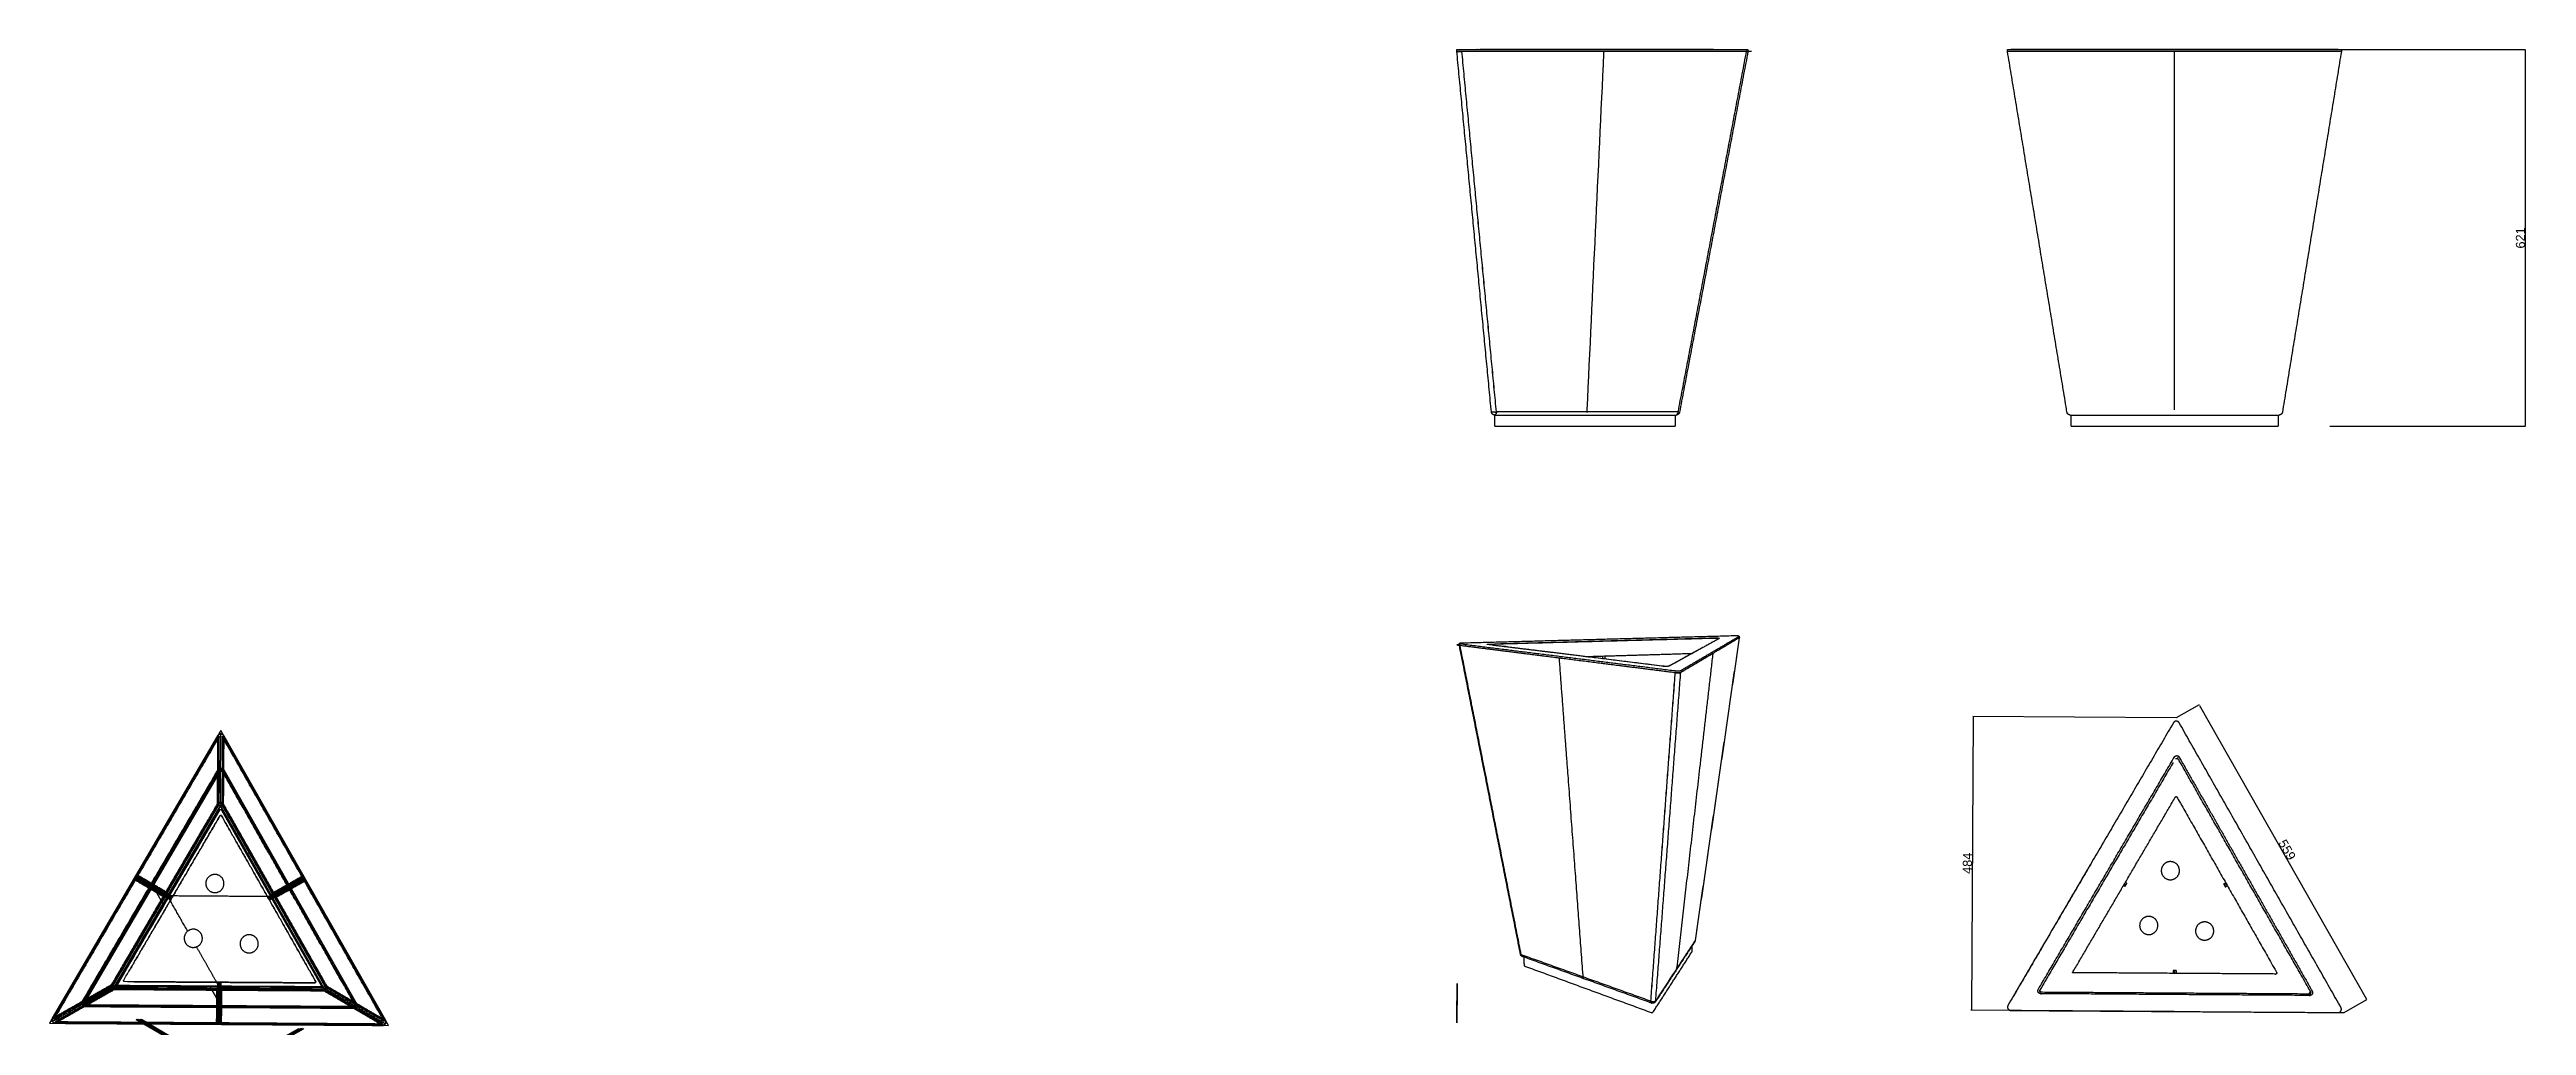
# Model space of a CAD drawing. Header units: millimetres. Extents: x -2321 to 1765, y -21 to 1587.
import ezdxf

# ---------------------------------------------------------------- set-up
doc = ezdxf.new("R2010")
doc.units = ezdxf.units.MM
doc.header["$MEASUREMENT"] = 0
doc.layers.add('Domyślny', color=7, linetype='Continuous', true_color=0x000000)
doc.layers.add('Utwórz2D linie widoczne', color=7, linetype='Continuous', true_color=0x000000)
doc.styles.add('Arial', font='arial.ttf')
doc.dimstyles.new('Domyślny', dxfattribs={"dimtxt": 15, "dimasz": 1, "dimexe": 0.5, "dimexo": 0.5, "dimgap": 0.25, "dimtad": 1, "dimtoh": 1, "dimdec": 0, "dimzin": 1, "dimdsep": 46, "dimtxsty": 'Arial', "dimcen": 0.5, "dimazin": 0, "dimtfac": 1, "dimtdec": 4, "dimtix": 1, "dimtmove": 1, "dimatfit": 3, "dimfxl": 0, "dimtolj": 1, "dimtzin": 1, "dimarcsym": 0})

msp = doc.modelspace()

# ---------------------------------------------------------------- blocks, each defined once
blk = doc.blocks.new('*D1')
at = {"layer": 'Defpoints', "color": 0}
for p in [(1439.8, 1587.2), (1439.8, 966.3), (1762.6, 966.3)]:
    blk.add_point(p, dxfattribs=at)
at = {"layer": 'Domyślny', "color": 0, "lineweight": -2}
for p, q in [((1440.3, 1587.2), (1763.1, 1587.2)), ((1762.6, 1586.2), (1762.6, 967.3)), ((1440.3, 966.3), (1763.1, 966.3))]:
    blk.add_line(p, q, dxfattribs=at)
at = {"layer": 'Domyślny', "color": 0}
for points in [[(1762.7, 1586.2), (1762.4, 1586.2), (1762.6, 1587.2)], [(1762.4, 967.3), (1762.7, 967.3), (1762.6, 966.3)]]:
    blk.add_solid(points, dxfattribs=at)
at = {"layer": 'Domyślny', "color": 0, "insert": (1754.7, 1276.8), "char_height": 15, "attachment_point": 5, "rotation": 90, "style": 'Arial'}
blk.add_mtext('\\A1;621', dxfattribs=at)
blk = doc.blocks.new('*D2')
at = {"layer": 'Defpoints', "color": 0}
for p in [(1187, 485.9), (1501, 21.4), (1463.3, 0)]:
    blk.add_point(p, dxfattribs=at)
at = {"layer": 'Domyślny', "color": 0, "lineweight": -2}
for p, q in [((1187.4, 486.1), (1225.1, 507.6)), ((1225.1, 506.4), (1500.5, 22.3)), ((1463.8, 0.2), (1501.4, 21.7))]:
    blk.add_line(p, q, dxfattribs=at)
at = {"layer": 'Domyślny', "color": 0}
for points in [[(1225.3, 506.5), (1225, 506.4), (1224.6, 507.3)], [(1500.3, 22.2), (1500.6, 22.4), (1501, 21.4)]]:
    blk.add_solid(points, dxfattribs=at)
at = {"layer": 'Domyślny', "color": 0, "insert": (1369.7, 268.3), "char_height": 15, "attachment_point": 5, "rotation": 299.6292, "style": 'Arial'}
blk.add_mtext('\\A1;559', dxfattribs=at)
blk = doc.blocks.new('*D3')
at = {"layer": 'Defpoints', "color": 0}
for p in [(1187, 485.9), (848.7, 4), (1183.8, 1.8)]:
    blk.add_point(p, dxfattribs=at)
at = {"layer": 'Domyślny', "color": 0, "lineweight": -2}
for p, q in [((851.9, 487.1), (848.8, 5)), ((1186.5, 485.9), (851.4, 488.1)), ((1183.3, 1.8), (848.2, 4))]:
    blk.add_line(p, q, dxfattribs=at)
at = {"layer": 'Domyślny', "color": 0}
for points in [[(852, 487.1), (851.7, 487.1), (851.9, 488.1)], [(848.6, 5), (848.9, 5), (848.7, 4)]]:
    blk.add_solid(points, dxfattribs=at)
at = {"layer": 'Domyślny', "color": 0, "insert": (842.4, 246.1), "char_height": 15, "attachment_point": 5, "rotation": 89.6282, "style": 'Arial'}
blk.add_mtext('\\A1;484', dxfattribs=at)

# ---------------------------------------------------------------- dimensions: what is measured, and where the dimension line sits
at = {"layer": 'Domyślny'}
for p1, p2, distance, picture, middle in [((1439.8, 1587.2), (1439.8, 966.3), 322.8, '*D1', (1754.7, 1276.8)), ((1187, 485.9), (1463.3, 0), 43.3, '*D2', (1369.7, 268.3)), ((1187, 485.9), (1183.8, 1.8), -335.1, '*D3', (842.4, 246.1))]:
    dim = msp.add_aligned_dim(p1=p1, p2=p2, distance=distance, dimstyle='Domyślny', dxfattribs=at)
    dim.commit()
    dim.dimension.update_dxf_attribs({"geometry": picture, "text_midpoint": middle})

# ---------------------------------------------------------------- linework, layer by layer
at = {"layer": 'Domyślny'}
for p, q in [((-2043.6, 456.5, -422.5), (-2041.2, 455.1, -422.4)), ((-2036.4, 455, -422.4), (-2034, 456.4, -422.5)), ((-2266.4, 17, -447.6), (-2042, 400, -447.5)), ((-2266.4, 17, -419.7), (-2042, 400, -419.6)), ((-2042, 400, -433.6), (-2266.4, 17, -433.6)), ((-2263.3, 18.9, -719.6), (-2042.5, 395.6, -719.6)), ((-2263.3, 18.9, -716.9), (-2042.5, 395.6, -716.9)), ((-2042.5, 395.6, -718.2), (-2263.3, 18.9, -718.2)), ((-2043.9, 400, -719.7), (-2041.5, 398.6, -719.6)), ((-2042.5, 395.6, -719.6), (-2042.5, 395.6, -716.9)), ((-2042, 400, -447.5), (-2042, 400, -419.6)), ((-2039.4, 398.9, -447.5), (-2039.4, 398.9, -419.6)), ((-2038.5, 397.9, -719.6), (-2038.5, 397.9, -716.9)), ((-2038, 402.3, -447.5), (-2038, 402.3, -419.6)), ((-2038, 399.7, -447.5), (-2038, 399.7, -419.6)), ((-2034.3, 400, -719.7), (-2036.7, 398.6, -719.6)), ((-2036.5, 398.9, -447.5), (-2036.5, 398.9, -419.6)), ((-2036.3, 397.3, -719.6), (-2036.3, 397.3, -716.9)), ((-2035.6, 401.7, -447.5), (-2035.6, 401.7, -419.6)), ((-2034.6, 395.6, -719.6), (-1818.7, 16, -719.6)), ((-2034.6, 395.6, -716.9), (-1818.7, 16, -716.9)), ((-1818.7, 16, -718.2), (-2034.6, 395.6, -718.2)), ((-2034.6, 395.6, -719.6), (-2034.6, 395.6, -716.9)), ((-2034, 400, -422.5), (-2034, 400, -419.7)), ((-2034, 400, -447.5), (-1814.5, 14.1, -447.6)), ((-2034, 400, -419.6), (-1814.5, 14.1, -419.7)), ((-1814.5, 14.1, -433.6), (-2034, 400, -433.6)), ((-2034, 400, -447.5), (-2034, 400, -419.6)), ((-2039.5, 340.8, -1021.9), (-2213.6, 43.8, -1021.9)), ((-2039.5, 340.8, -1019.1), (-2213.6, 43.8, -1019.1)), ((-2213.6, 43.8, -1020.5), (-2039.5, 340.8, -1020.5)), ((-2041.1, 338, -1040.5), (-2211.9, 46.5, -1040.5)), ((-2041.1, 338, -1021.9), (-2211.9, 46.5, -1021.9)), ((-2211.9, 46.5, -1031.2), (-2041.1, 338, -1031.2)), ((-2041.9, 342.2, -1016.8), (-2044.3, 343.6, -1016.9)), ((-2041.1, 338, -1021.9), (-2041.1, 338, -1040.5)), ((-2040.4, 334, -719.6), (-2040.4, 334, -716.9)), ((-1869.3, 41.6, -1021.9), (-2039.5, 340.8, -1021.9)), ((-1869.3, 41.6, -1019.1), (-2039.5, 340.8, -1019.1)), ((-2039.5, 340.8, -1019.1), (-2039.5, 340.8, -1021.9)), ((-2039.5, 340.8, -1020.5), (-1869.3, 41.6, -1020.5)), ((-2038.9, 334.8, -719.6), (-2038.9, 334.8, -716.9)), ((-1870.9, 44.3, -1040.5), (-2037.9, 338, -1040.5)), ((-1870.9, 44.3, -1021.9), (-2037.9, 338, -1021.9)), ((-2037.9, 338, -1021.9), (-2037.9, 338, -1040.5)), ((-2037.9, 338, -1031.2), (-1870.9, 44.3, -1031.2)), ((-2037.5, 334, -719.6), (-2037.5, 334, -716.9)), ((-2037.1, 342.2, -1016.8), (-2034.7, 343.6, -1016.9)), ((-2177.5, 219.1, -422.4), (-2179, 219.9, -422.4)), ((-2178.5, 222.8, -422.4), (-2177.6, 222.2, -422.4)), ((-2171, 216.9, -422.3), (-2178.3, 221.1, -422.4)), ((-2170.3, 218, -422.3), (-2177.6, 222.2, -422.4)), ((-2170.3, 218, -422.3), (-2177.6, 222.2, -422.4)), ((-2171.7, 215.7, -422.3), (-2177.5, 219.1, -422.4)), ((-2169.6, 219.2, -422.3), (-2176.9, 223.4, -422.4)), ((-2174.7, 223.7, -422.4), (-2176.2, 224.6, -422.4)), ((-2169, 220.4, -422.3), (-2174.7, 223.7, -422.4)), ((-2146, 203.8, -719.5), (-2153.3, 208, -719.6)), ((-2146, 203.8, -719.5), (-2153.3, 208, -719.6)), ((-2147.4, 201.4, -719.5), (-2153.2, 204.8, -719.6)), ((-2151.6, 209.5, -719.6), (-2132.7, 176.4, -719.6)), ((-2151.6, 209.5, -716.9), (-2132.7, 176.4, -716.9)), ((-2144.6, 206.1, -719.5), (-2150.4, 209.5, -719.6)), ((-1955.3, 189.5, -719.6), (-1926.7, 205.8, -719.6)), ((-1955.3, 189.5, -716.9), (-1926.7, 205.8, -716.9)), ((-1936.1, 204.7, -719.5), (-1930.3, 208, -719.6)), ((-1934.7, 202.3, -719.5), (-1927.5, 206.5, -719.6)), ((-1934.7, 202.3, -719.5), (-1927.5, 206.5, -719.6)), ((-1911.6, 218.6, -422.3), (-1905.7, 222, -422.4)), ((-1910.9, 217.4, -422.3), (-1903.6, 221.6, -422.4)), ((-1910.2, 216.3, -422.3), (-1903, 220.5, -422.4)), ((-1910.2, 216.3, -422.3), (-1903, 220.5, -422.4)), ((-1909.5, 215.1, -422.3), (-1902.3, 219.3, -422.4)), ((-1908.9, 213.9, -422.3), (-1903.1, 217.3, -422.4)), ((-1905.7, 222, -422.4), (-1904.3, 222.8, -422.4)), ((-1903.1, 217.3, -422.4), (-1901.6, 218.1, -422.4)), ((-1902, 221, -422.4), (-1903, 220.5, -422.4)), ((-2128.8, 190.5, -1016.8), (-2130.3, 191.4, -1016.8)), ((-2130, 194.3, -1016.8), (-2128.9, 193.7, -1016.8)), ((-2122.3, 188.3, -1016.7), (-2129.6, 192.5, -1016.8)), ((-2121.7, 189.5, -1016.7), (-2128.9, 193.7, -1016.8)), ((-2121.7, 189.5, -1016.7), (-2128.9, 193.7, -1016.8)), ((-2123, 187.2, -1016.7), (-2128.8, 190.5, -1016.8)), ((-2121, 190.7, -1016.7), (-2128.2, 194.9, -1016.8)), ((-2126.1, 195.2, -1016.8), (-2127.6, 196, -1016.8)), ((-2126.5, 192.3, -1021.9), (-2126.5, 192.3, -1019.1)), ((-2126.5, 192.3, -1040.5), (-2126.5, 192.3, -1021.9)), ((-2120.3, 191.8, -1016.7), (-2126.1, 195.2, -1016.8)), ((-2125.2, 189.3, -719.6), (-2125.2, 189.3, -716.9)), ((-1960.6, 190.7, -1016.7), (-1954.8, 194.1, -1016.8)), ((-1959.9, 189.6, -1016.7), (-1952.7, 193.8, -1016.8)), ((-1959.3, 188.4, -1016.7), (-1952, 192.6, -1016.8)), ((-1959.3, 188.4, -1016.7), (-1952, 192.6, -1016.8)), ((-1958.6, 187.2, -1016.7), (-1951.3, 191.4, -1016.8)), ((-1957.9, 186, -1016.7), (-1952.1, 189.4, -1016.8)), ((-1954.8, 194.1, -1016.8), (-1953.4, 194.9, -1016.8)), ((-1954.4, 191.2, -1021.9), (-1954.4, 191.2, -1019.1)), ((-1954.4, 191.2, -1040.5), (-1954.4, 191.2, -1021.9)), ((-1952.1, 189.4, -1016.8), (-1950.7, 190.2, -1016.8)), ((-1950.9, 193.2, -1016.8), (-1952, 192.6, -1016.8)), ((-1933.4, 200, -719.5), (-1927.6, 203.3, -719.6)), ((-2263.3, 14.3, -719.6), (-2209.9, 44.7, -719.6)), ((-2263.3, 14.3, -716.9), (-2209.9, 44.7, -716.9)), ((-2215.9, 45.2, -1016.8), (-2218.4, 46.6, -1016.9)), ((-2213.6, 43.8, -1021.9), (-1869.3, 41.6, -1021.9)), ((-2213.6, 43.8, -1019.1), (-2213.6, 43.8, -1021.9)), ((-2213.6, 43.8, -1019.1), (-1869.3, 41.6, -1019.1)), ((-1869.3, 41.6, -1020.5), (-2213.6, 43.8, -1020.5)), ((-2213.6, 41, -1016.8), (-2213.6, 38.2, -1016.9)), ((-2211.9, 46.5, -1021.9), (-2211.9, 46.5, -1040.5)), ((-2210.3, 43.7, -1040.5), (-1872.5, 41.6, -1040.5)), ((-2210.3, 43.7, -1021.9), (-1872.5, 41.6, -1021.9)), ((-2210.3, 43.7, -1021.9), (-2210.3, 43.7, -1040.5)), ((-1872.5, 41.6, -1031.2), (-2210.3, 43.7, -1031.2)), ((-2210, 44.6, -719.6), (-2210, 44.6, -716.9)), ((-2057.2, 43.6, -719.6), (-2038.4, 10.6, -719.6)), ((-2057.2, 43.6, -716.9), (-2038.4, 10.6, -716.9)), ((-2044.2, 48.3, -1016.7), (-2044.2, 41.6, -1016.8)), ((-2044.2, 41.6, -1016.8), (-2044.2, 39.9, -1016.8)), ((-2042.8, 48.3, -1016.7), (-2042.8, 39.9, -1016.8)), ((-2041.4, 48.3, -1016.7), (-2041.4, 39.9, -1016.8)), ((-2041.4, 48.3, -1016.7), (-2041.4, 39.9, -1016.8)), ((-2041.4, 42.7, -1021.9), (-2041.4, 42.7, -1019.1)), ((-2041.4, 42.6, -1040.5), (-2041.4, 42.6, -1021.9)), ((-2040.1, 48.3, -1016.7), (-2040.1, 39.9, -1016.8)), ((-2038.7, 48.3, -1016.7), (-2038.7, 41.6, -1016.8)), ((-2038.7, 41.6, -1016.8), (-2038.7, 39.9, -1016.8)), ((-1874.6, 42.5, -719.6), (-1874.6, 42.5, -716.9)), ((-1873.1, 44.9, -719.6), (-1873.1, 44.9, -716.9)), ((-1873.1, 43.3, -719.6), (-1873.1, 43.3, -716.9)), ((-1872.5, 41.6, -1040.5), (-1872.5, 41.6, -1021.9)), ((-1870.9, 44.3, -1040.5), (-1870.9, 44.3, -1021.9)), ((-1869.3, 41.6, -1021.9), (-1869.3, 41.6, -1019.1)), ((-1866.9, 42.9, -1016.8), (-1864.5, 44.3, -1016.9)), ((-2267.4, 18.7, -719.7), (-2265, 17.3, -719.6)), ((-2267.1, 14.7, -447.6), (-2267.1, 14.7, -419.7)), ((-2266.5, 12.4, -447.6), (-2266.5, 12.4, -419.7)), ((-2266.4, 17, -447.6), (-2266.4, 17, -419.7)), ((-2264.8, 10.7, -447.6), (-2264.8, 10.7, -419.7)), ((-2264.2, 15.4, -447.6), (-2264.2, 15.4, -419.7)), ((-2264.2, 13.7, -447.6), (-2264.2, 13.7, -419.7)), ((-2263.9, 16.6, -719.6), (-2263.9, 16.6, -716.9)), ((-2263.3, 18.9, -719.6), (-2263.3, 18.9, -716.9)), ((-2263.3, 14.3, -719.6), (-2263.3, 14.3, -716.9)), ((-2262.8, 12.8, -447.6), (-2262.8, 12.8, -419.7)), ((-2262.6, 10.3, -719.7), (-2262.6, 13.1, -719.6)), ((-1818.6, 7.2, -447.6), (-2262.5, 10, -447.6)), ((-1818.6, 7.2, -419.7), (-2262.5, 10, -419.7)), ((-2262.5, 10, -433.6), (-1818.6, 7.2, -433.6)), ((-2262.5, 10, -447.6), (-2262.5, 10, -419.7)), ((-2261.6, 12.6, -719.6), (-2261.6, 12.6, -716.9)), ((-1822.7, 9.2, -719.6), (-2259.4, 12, -719.6)), ((-1822.7, 9.2, -716.9), (-2259.4, 12, -716.9)), ((-2259.4, 12, -718.2), (-1822.7, 9.2, -718.2)), ((-2259.4, 12, -719.6), (-2259.4, 12, -716.9)), ((-2044.4, 20.1, -719.5), (-2044.3, 13.4, -719.6)), ((-2041.6, 20.1, -719.5), (-2041.6, 11.7, -719.6)), ((-2041.6, 20.1, -719.5), (-2041.6, 11.7, -719.6)), ((-2041.5, 38.6, -1016.8), (-2041.5, 39.9, -1016.8)), ((-2038.9, 20.1, -719.5), (-2038.9, 13.3, -719.6)), ((-1869.3, 38.8, -1016.8), (-1869.3, 36, -1016.9)), ((-1822.7, 9.2, -719.6), (-1822.7, 9.2, -716.9)), ((-1820.7, 7.5, -719.7), (-1820.7, 10.3, -719.6)), ((-1818.8, 11.5, -719.6), (-1818.8, 11.5, -716.9)), ((-1818.7, 16, -719.6), (-1818.7, 16, -716.9)), ((-1818.6, 7.2, -447.6), (-1818.6, 7.2, -419.7)), ((-1815.8, 15.8, -719.7), (-1818.2, 14.4, -719.6)), ((-1818.2, 10, -447.6), (-1818.2, 10, -419.7)), ((-1818.1, 13.7, -719.6), (-1818.1, 13.7, -716.9)), ((-1816.8, 12.5, -447.6), (-1816.8, 12.5, -419.7)), ((-1816.8, 10.8, -447.6), (-1816.8, 10.8, -419.7)), ((-1814.5, 14.1, -447.6), (-1814.5, 14.1, -419.7)), ((-1814.5, 9.5, -447.6), (-1814.5, 9.5, -419.7)), ((-1813.9, 11.8, -447.6), (-1813.9, 11.8, -419.7)), ((-2314, -10.6, -422.4), (-2316.4, -9.2, -422.5)), ((-2311.7, -17.6, -422.5), (-2311.7, -14.8, -422.4)), ((-2044.5, -8.1, -422.3), (-2044.5, -14.8, -422.4)), ((-2044.5, -14.8, -422.4), (-2044.5, -16.5, -422.4)), ((-2043.2, -8.1, -422.3), (-2043.2, -16.5, -422.4)), ((-2041.8, -8.1, -422.3), (-2041.8, -16.5, -422.4)), ((-2041.8, -8.1, -422.3), (-2041.8, -16.5, -422.4)), ((-2041.8, -17.6, -422.4), (-2041.8, -16.5, -422.4)), ((-2040.5, -8.1, -422.3), (-2040.5, -16.5, -422.4)), ((-2039.1, -8.1, -422.3), (-2039.1, -14.9, -422.4)), ((-2039.1, -14.9, -422.4), (-2039.1, -16.5, -422.4)), ((-1772, -18.3, -422.4), (-1772, -21.1, -422.5)), ((-1767.1, -12.7, -422.5), (-1769.5, -14.1, -422.4))]:
    msp.add_line(p, q, dxfattribs=at)
at = {"layer": 'Domyślny', "extrusion": (-1.84856e-07, -2.86829e-05, 1)}
msp.add_lwpolyline([(-1762.3, -21.1), (-2038.7, 464.8), (-2321.3, -17.5)], close=True, dxfattribs=at)
at = {"layer": 'Domyślny', "extrusion": (-1.25583e-05, -2.14328e-05, 1)}
msp.add_lwpolyline([(-2316.4, -9.2), (-2043.6, 456.4)], dxfattribs=at)
at = {"layer": 'Domyślny', "extrusion": (7.37797e-06, -1.29721e-05, 1)}
msp.add_lwpolyline([(-1762.3, -21.1), (-2038.7, 464.8)], dxfattribs=at)
at = {"layer": 'Domyślny', "extrusion": (1.2281e-05, -2.15928e-05, 1)}
msp.add_lwpolyline([(-2033.9, 456.4), (-1767.1, -12.7)], dxfattribs=at)
at = {"layer": 'Domyślny', "extrusion": (-4.0588e-05, -6.92615e-05, 1)}
for points in [[(-2264.2, 15.3), (-2039.5, 398.9)], [(-2039.5, 398.9), (-2264.2, 15.3)], [(-2264.2, 15.3), (-2039.5, 398.9)]]:
    msp.add_lwpolyline(points, dxfattribs=at)
at = {"layer": 'Domyślny', "extrusion": (3.7989e-05, -6.67965e-05, 1)}
for points in [[(-2036.5, 398.8), (-1816.8, 12.4)], [(-1816.8, 12.4), (-2036.5, 398.8)], [(-2036.5, 398.8), (-1816.8, 12.4)]]:
    msp.add_lwpolyline(points, dxfattribs=at)
at = {"layer": 'Domyślny', "extrusion": (-0.000198614, -0.000338926, 1)}
msp.add_lwpolyline([(-2210.1, 44.4), (-2040.5, 333.8)], dxfattribs=at)
at = {"layer": 'Domyślny', "extrusion": (0.000157388, -0.000276738, 1)}
msp.add_lwpolyline([(-2037.4, 333.8), (-1873, 44.7)], dxfattribs=at)
at = {"layer": 'Domyślny', "extrusion": (0.003899, 0.998858, -0.047614)}
for points in [[(2178.2, -415.2), (2178.4, -411.8)], [(2178.4, -411.8), (2178.2, -415.2)]]:
    msp.add_lwpolyline(points, dxfattribs=at)
at = {"layer": 'Domyślny', "extrusion": (0.003901, 0.998857, -0.047644)}
for points in [[(2129.7, -1006.8), (2178.2, -415.2)], [(2178.2, -415.2), (2129.7, -1006.8)], [(2127.4, -1007), (2176.2, -411.9)], [(2174.8, -411.8), (2126, -1006.9)], [(2126, -1006.9), (2174.8, -411.8)], [(2173.4, -411.7), (2124.7, -1006.8)], [(2172.5, -412), (2123.7, -1007)], [(2122.4, -1006.9), (2171.2, -411.8)], [(2171.2, -411.8), (2122.4, -1006.9)], [(2121, -1006.8), (2169.8, -411.7)]]:
    msp.add_lwpolyline(points, dxfattribs=at)
at = {"layer": 'Domyślny'}
for points in [[(-2175.3, 217.8), (-2174, 220.1)], [(-2174, 220.1), (-2172.6, 222.5)], [(-2170.3, 218), (-2171.7, 215.7)], [(-2169, 220.4), (-2170.3, 218)], [(-1910.2, 216.3), (-1911.6, 218.6)], [(-1908.9, 213.9), (-1910.2, 216.3)], [(-1907.9, 220.7), (-1906.6, 218.4)], [(-1906.6, 218.4), (-1905.2, 216)], [(-2125.3, 191.6), (-2126.7, 189.3)], [(-2123.9, 193.9), (-2125.3, 191.6)], [(-2123, 187.2), (-2121.7, 189.5)], [(-2121.7, 189.5), (-2120.3, 191.8)], [(-1960.6, 190.7), (-1959.3, 188.4)], [(-1959.3, 188.4), (-1957.9, 186)], [(-1955.6, 190.5), (-1957, 192.8)], [(-1954.3, 188.1), (-1955.6, 190.5)], [(-2041.4, 48.3), (-2044.2, 48.3)], [(-2044.2, 44.1), (-2041.4, 44.1)], [(-2038.7, 48.3), (-2041.4, 48.3)], [(-2041.4, 44.1), (-2038.7, 44.1)], [(-1772, -21.1), (-2311.6, -17.6)], [(-2044.5, -8.1), (-2041.8, -8.1)], [(-2041.8, -12.3), (-2044.5, -12.3)], [(-2041.8, -8.1), (-2039.1, -8.1)], [(-2039.1, -12.3), (-2041.8, -12.3)]]:
    msp.add_lwpolyline(points, dxfattribs=at)
at = {"layer": 'Domyślny', "extrusion": (-0.003839, 0.99891, -0.046527)}
for points in [[(1910.7, -411.3), (1959.9, -1006.4)], [(1909.4, -411.4), (1958.5, -1006.5)], [(1958.5, -1006.5), (1909.4, -411.4)], [(1957.2, -1006.6), (1908, -411.6)], [(1956.2, -1006.3), (1907.1, -411.3)], [(1954.9, -1006.4), (1905.7, -411.4)], [(1905.7, -411.4), (1954.9, -1006.4)], [(1904.4, -411.5), (1953.6, -1006.6)], [(1902.4, -414.8), (1951.3, -1006.4)]]:
    msp.add_lwpolyline(points, dxfattribs=at)
at = {"layer": 'Domyślny', "extrusion": (-0.003839, 0.99891, -0.046526)}
msp.add_lwpolyline([(1951.3, -1006.4), (1902.4, -414.8)], dxfattribs=at)
at = {"layer": 'Domyślny', "extrusion": (-0.003841, 0.998908, -0.046557)}
for points in [[(1902.1, -411.4), (1902.4, -414.8)], [(1902.4, -414.8), (1902.1, -411.4)]]:
    msp.add_lwpolyline(points, dxfattribs=at)
at = {"layer": 'Domyślny', "extrusion": (0.000883807, 0.001508, 0.999998)}
msp.add_lwpolyline([(-2128, 195.2), (-2128, 195.2)], dxfattribs=at)
at = {"layer": 'Domyślny', "extrusion": (0.000863741, -0.001519, 0.999998)}
msp.add_lwpolyline([(-1951.1, 191), (-1951.1, 191)], dxfattribs=at)
at = {"layer": 'Domyślny', "extrusion": (-7.44699e-05, 4.82844e-07, 1)}
msp.add_lwpolyline([(-1874.6, 42.5), (-2210, 44.6)], dxfattribs=at)
at = {"layer": 'Domyślny', "extrusion": (1, -6.1025e-05, 0.000642959)}
for points in [[(48.2, -1015.4), (-8.2, -421)], [(-12.4, -421), (44, -1015.4)], [(48.2, -1015.4), (-8.3, -421)], [(-12.4, -421.1), (44, -1015.4)]]:
    msp.add_lwpolyline(points, dxfattribs=at)
at = {"layer": 'Domyślny', "extrusion": (1, -6.10254e-05, 0.000642961)}
for points in [[(-8.3, -421), (48.2, -1015.4)], [(44, -1015.4), (-12.4, -421.1)], [(-8.3, -421), (48.1, -1015.4)], [(44, -1015.4), (-12.5, -421.1)]]:
    msp.add_lwpolyline(points, dxfattribs=at)
at = {"layer": 'Domyślny', "extrusion": (-3.434e-06, 2.22659e-08, 1)}
for points in [[(-1818.2, 10), (-2262.8, 12.8)], [(-2262.8, 12.8), (-1818.2, 10)], [(-1818.2, 10), (-2262.8, 12.8)]]:
    msp.add_lwpolyline(points, dxfattribs=at)
at = {"layer": 'Domyślny', "extrusion": (1, -6.1044e-05, 0.000643158)}
msp.add_lwpolyline([(39.8, -1015.5), (-16.3, -424.5)], dxfattribs=at)
at = {"layer": 'Domyślny', "extrusion": (1, -6.10442e-05, 0.000643159)}
msp.add_lwpolyline([(-16.3, -424.5), (39.8, -1015.5)], dxfattribs=at)
at = {"layer": 'Domyślny', "extrusion": (-0.001748, 1.1585e-05, 0.999998)}
msp.add_lwpolyline([(-2043.2, 39.9), (-2043.2, 39.9)], dxfattribs=at)
at = {"layer": 'Domyślny', "extrusion": (1, -5.77595e-05, 0.00060855)}
for points in [[(-16.3, -424.6), (-16.6, -421.2)], [(-16.6, -421.2), (-16.3, -424.6)]]:
    msp.add_lwpolyline(points, dxfattribs=at)
at = {"layer": 'Domyślny', "extrusion": (-1.84856e-07, -2.86829e-05, 1)}
for centre, start, end in [((-2038.8, 453.6, -422.5), 29.6292, 149.6323), ((-2311.6, -12, -422.5), 149.6323, 269.6282), ((-1772, -15.5, -422.5), 269.6282, 29.6292)]:
    msp.add_arc(centre, 5.58, start, end, dxfattribs=at)
at = {"layer": 'Domyślny', "extrusion": (-0.374751, 0.658895, 0.652242)}
msp.add_arc((1604.3, -1621.3, 326), 5.58, 188.0259, 290.5404, dxfattribs=at)
msp.add_arc((1604.3, -1621.3, 326), 5.58, 188.0259, 290.5404, dxfattribs=at)
at = {"layer": 'Domyślny', "extrusion": (0.925376, 0.222631, 0.306781)}
msp.add_arc((808.4, -383.5, -2123.2), 5.58, 275.0603, 348.8845, dxfattribs=at)
msp.add_arc((808.4, -383.5, -2123.2), 5.58, 275.0603, 348.8845, dxfattribs=at)
at = {"layer": 'Domyślny', "extrusion": (-0.494387, 0.869242, 1.72324e-07)}
msp.add_arc((1902.5, -1016.3, 1132.4), 5.58, 270, 349.2514, dxfattribs=at)
msp.add_arc((1902.5, -1016.3, 1132.4), 5.58, 270, 349.2514, dxfattribs=at)
at = {"layer": 'Domyślny', "extrusion": (-0.616623, -0.350708, 0.704826)}
msp.add_arc((-1132.4, -2061.9, 632.7), 5.56, 223.3746, 316.6253, dxfattribs=at)
msp.add_arc((-1132.4, -2061.9, 632.7), 5.56, 223.3746, 316.6253, dxfattribs=at)
at = {"layer": 'Domyślny', "extrusion": (0.757995, -0.004904, 0.652242)}
msp.add_arc((29.5, 449, -2080), 5.58, 188.0259, 290.5404, dxfattribs=at)
at = {"layer": 'Domyślny', "extrusion": (0.269884, 0.912715, -0.306781)}
msp.add_arc((1804.4, -1117.7, -154.8), 5.58, 191.1155, 264.9397, dxfattribs=at)
at = {"layer": 'Domyślny'}
for points, degree in [([(-2043.6, 456.5, -422.5), (-2180, 223.6, -422.5), (-2316.4, -9.2, -422.5)], 2), ([(-2043.6, 456.5, -422.5), (-2180, 223.6, -422.5), (-2316.4, -9.2, -422.5)], 2), ([(-2043.6, 456.4, -422.5), (-2180, 223.6, -422.5), (-2316.4, -9.2, -422.5)], 2), ([(-2043.6, 456.4, -419.7), (-2180, 223.6, -419.7), (-2316.4, -9.2, -419.7)], 2), ([(-2043.6, 456.5, -422.5), (-2111.4, 340.8, -422.5), (-2179.1, 225.1, -422.5)], 2), ([(-2178.8, 223, -422.4), (-2110.6, 339.4, -422.4), (-2042.4, 455.8, -422.4)], 2), ([(-2041.2, 455.1, -422.4), (-2108.3, 340.5, -422.4), (-2175.4, 226, -422.4)], 2), ([(-2044.3, 343.6, -1016.9), (-2043.9, 400, -719.7), (-2043.6, 456.5, -422.5)], 2), ([(-2044.3, 343.6, -1016.9), (-2043.9, 400, -719.7), (-2043.6, 456.5, -422.5)], 2), ([(-2044.3, 343.6, -1016.9), (-2043.9, 400, -719.7), (-2043.6, 456.5, -422.5)], 2), ([(-2043.6, 456.4, -422.5), (-2043.6, 456.4, -421.1), (-2043.6, 456.4, -419.7)], 2), ([(-2042.4, 455.8, -422.4), (-2042.7, 399.3, -719.6), (-2043.1, 342.9, -1016.8)], 2), ([(-2041.9, 342.2, -1016.8), (-2041.5, 398.6, -719.6), (-2041.2, 455.1, -422.4)], 2), ([(-2039.5, 346.3, -1017.4), (-2039.1, 402.7, -720.2), (-2038.7, 459.1, -423)], 2), ([(-2039.5, 346.3, -1017.4), (-2039.1, 402.7, -720.2), (-2038.7, 459.1, -423)], 2), ([(-2036.4, 455, -422.4), (-2036.7, 398.6, -719.6), (-2037.1, 342.2, -1016.8)], 2), ([(-1905.1, 224.3, -422.4), (-1970.7, 339.6, -422.4), (-2036.4, 455, -422.4)], 2), ([(-2035.9, 342.9, -1016.8), (-2035.5, 399.3, -719.6), (-2035.2, 455.7, -422.4)], 2), ([(-2035.2, 455.7, -422.4), (-1968.5, 338.4, -422.4), (-1901.8, 221.2, -422.4)], 2), ([(-2033.9, 456.4, -422.5), (-2034.3, 400, -719.7), (-2034.7, 343.6, -1016.9)], 2), ([(-2033.9, 456.4, -422.5), (-2034.3, 400, -719.7), (-2034.7, 343.6, -1016.9)], 2), ([(-2034, 456.4, -422.5), (-2034.3, 400, -719.7), (-2034.7, 343.6, -1016.9)], 2), ([(-1901.4, 223.3, -422.5), (-1967.7, 339.9, -422.5), (-2034, 456.4, -422.5)], 2), ([(-1767.1, -12.7, -422.5), (-1900.5, 221.8, -422.5), (-2033.9, 456.4, -422.5)], 2), ([(-2033.9, 456.4, -422.5), (-2033.9, 456.4, -421.1), (-2033.9, 456.4, -419.7)], 2), ([(-1767.1, -12.7, -422.5), (-1900.5, 221.8, -422.5), (-2033.9, 456.4, -422.5)], 2), ([(-1767.1, -12.7, -419.7), (-1900.5, 221.8, -419.7), (-2033.9, 456.4, -419.7)], 2), ([(-1767.1, -12.7, -422.5), (-1900.5, 221.8, -422.5), (-2033.9, 456.4, -422.5)], 2), ([(-2043.9, 400, -719.7), (-2099.4, 305.4, -719.7), (-2154.8, 210.8, -719.7)], 2), ([(-2041.5, 398.6, -719.6), (-2096.3, 305.2, -719.6), (-2151, 211.8, -719.6)], 2), ([(-1929.7, 210.3, -719.6), (-1983.2, 304.5, -719.6), (-2036.7, 398.6, -719.6)], 2), ([(-1925.9, 209.4, -719.7), (-1980.1, 304.7, -719.7), (-2034.3, 400, -719.7)], 2), ([(-2218.4, 46.6, -1016.9), (-2131.3, 195.1, -1016.9), (-2044.3, 343.6, -1016.9)], 2), ([(-2218.4, 46.6, -1016.9), (-2131.3, 195.1, -1016.9), (-2044.3, 343.6, -1016.9)], 2), ([(-2216.8, 45.7, -1020.5), (-2129.8, 194.2, -1020.5), (-2042.7, 342.7, -1020.5)], 2), ([(-2216.8, 45.7, -1020.5), (-2129.8, 194.2, -1020.5), (-2042.7, 342.7, -1020.5)], 2), ([(-2039.5, 340.8, -1021.9), (-2126.5, 192.3, -1021.9), (-2213.6, 43.8, -1021.9)], 2), ([(-2039.5, 340.8, -1021.9), (-2126.5, 192.3, -1021.9), (-2213.6, 43.8, -1021.9)], 2), ([(-2210, 44.6, -719.6), (-2153.4, 141.1, -719.6), (-2096.9, 237.6, -719.6), (-2040.4, 334, -719.6)], 3), ([(-2210, 44.6, -716.9), (-2153.4, 141.1, -716.9), (-2096.9, 237.6, -716.9), (-2040.4, 334, -716.9)], 3), ([(-2130.5, 196.6, -1016.9), (-2087.4, 270.1, -1016.9), (-2044.3, 343.6, -1016.9)], 2), ([(-2043.1, 342.9, -1016.8), (-2086.6, 268.7, -1016.8), (-2130.1, 194.4, -1016.8)], 2), ([(-2126.7, 197.5, -1016.8), (-2084.3, 269.9, -1016.8), (-2041.9, 342.2, -1016.8)], 2), ([(-1869.3, 41.6, -1021.9), (-1954.4, 191.2, -1021.9), (-2039.5, 340.8, -1021.9)], 2), ([(-1869.3, 41.6, -1021.9), (-1954.4, 191.2, -1021.9), (-2039.5, 340.8, -1021.9)], 2), ([(-2039.5, 338.9, -1021.9), (-2039.5, 338.9, -1031.2), (-2039.5, 338.9, -1040.5)], 2), ([(-2037.1, 342.2, -1016.8), (-1995.6, 269.3, -1016.8), (-1954.2, 196.4, -1016.8)], 2), ([(-1866, 43.4, -1020.5), (-1951.1, 193, -1020.5), (-2036.2, 342.7, -1020.5)], 2), ([(-1866, 43.4, -1020.5), (-1951.1, 193, -1020.5), (-2036.2, 342.7, -1020.5)], 2), ([(-1950.8, 193.3, -1016.8), (-1993.3, 268.1, -1016.8), (-2035.9, 342.9, -1016.8)], 2), ([(-2034.7, 343.6, -1016.9), (-1949.6, 193.9, -1016.9), (-1864.5, 44.3, -1016.9)], 2), ([(-2034.7, 343.6, -1016.9), (-1949.6, 193.9, -1016.9), (-1864.5, 44.3, -1016.9)], 2), ([(-2034.7, 343.6, -1016.9), (-1992.5, 269.5, -1016.9), (-1950.4, 195.4, -1016.9)], 2), ([(-2198.9, 53.6, -1040.5), (-2119.6, 188.8, -1040.5), (-2040.4, 324.1, -1040.5)], 2), ([(-2198.9, 53.6, -1021.9), (-2119.6, 188.8, -1021.9), (-2040.4, 324.1, -1021.9)], 2), ([(-2040.4, 324.1, -1040.5), (-2115.4, 196.1, -1040.5), (-2190.4, 68.2, -1040.5)], 2), ([(-2040.4, 324.1, -1040.5), (-2040.4, 324.1, -1031.2), (-2040.4, 324.1, -1021.9)], 2), ([(-2038.9, 324.9, -1040.5), (-2038.9, 324.9, -1031.2), (-2038.9, 324.9, -1021.9)], 2), ([(-2037.4, 324.1, -1040.5), (-1959.9, 187.8, -1040.5), (-1882.4, 51.6, -1040.5)], 2), ([(-2037.4, 324.1, -1021.9), (-1959.9, 187.8, -1021.9), (-1882.4, 51.6, -1021.9)], 2), ([(-2037.4, 324.1, -1040.5), (-2037.4, 324.1, -1031.2), (-2037.4, 324.1, -1021.9)], 2), ([(-1882.4, 51.6, -1040.5), (-1959.9, 187.8, -1040.5), (-2037.4, 324.1, -1040.5)], 2), ([(-2180.8, 222.2, -422.5), (-2248.6, 106.5, -422.5), (-2316.4, -9.2, -422.5)], 2), ([(-2315.2, -9.9, -422.4), (-2247, 106.5, -422.4), (-2178.8, 222.9, -422.4)], 2), ([(-2179.8, 218.5, -422.4), (-2246.9, 103.9, -422.4), (-2314, -10.6, -422.4)], 2), ([(-2156.5, 207.9, -719.7), (-2212, 113.3, -719.7), (-2267.4, 18.7, -719.7)], 2), ([(-2180.6, 222, -426), (-2180.7, 222.1, -424.2), (-2180.8, 222.2, -422.5)], 2), ([(-2180.6, 222, -426), (-2156.5, 207.9, -719.7), (-2132.5, 193.8, -1013.3)], 2), ([(-2179, 219.9, -422.4), (-2179.4, 219.2, -422.4), (-2179.8, 218.5, -422.4)], 2), ([(-2179.8, 218.5, -422.4), (-2155.5, 204.2, -719.6), (-2131.1, 189.9, -1016.8)], 2), ([(-2178.9, 224.9, -426), (-2179, 225, -424.8), (-2179.1, 225, -423.6), (-2179.1, 225.1, -422.5)], 3), ([(-2177.6, 222.2, -422.4), (-2178.3, 221.1, -422.4), (-2179, 219.9, -422.4)], 2), ([(-2178.9, 224.9, -426), (-2154.8, 210.8, -719.7), (-2130.8, 196.7, -1013.3)], 2), ([(-2178.6, 222.8, -422.4), (-2178.1, 222.5, -422.4), (-2177.6, 222.2, -422.4)], 2), ([(-2178.3, 222.6, -425.8), (-2178.4, 222.7, -424.1), (-2178.6, 222.8, -422.4)], 2), ([(-2178.5, 222.8, -422.4), (-2178.1, 222.5, -422.4), (-2177.6, 222.2, -422.4)], 2), ([(-2178.3, 222.6, -425.8), (-2178.4, 222.7, -424.1), (-2178.5, 222.8, -422.4)], 2), ([(-2177.3, 222.1, -425.8), (-2177.8, 222.3, -425.8), (-2178.3, 222.6, -425.8)], 2), ([(-2178.3, 222.6, -425.8), (-2154.2, 208.5, -719.5), (-2130.2, 194.4, -1013.2)], 2), ([(-2177.3, 222.1, -425.8), (-2177.8, 222.3, -425.8), (-2178.3, 222.6, -425.8)], 2), ([(-2178.3, 222.6, -425.8), (-2154.2, 208.5, -719.5), (-2130.2, 194.4, -1013.2)], 2), ([(-2176.2, 224.6, -422.4), (-2176.9, 223.4, -422.4), (-2177.6, 222.2, -422.4)], 2), ([(-2177.5, 219.1, -422.4), (-2153.2, 204.8, -719.6), (-2128.8, 190.5, -1016.8)], 2), ([(-2129.2, 193.9, -1013.2), (-2153.3, 208, -719.5), (-2177.3, 222.1, -425.8)], 2), ([(-2177.3, 222.1, -425.8), (-2153.3, 208, -719.5), (-2129.2, 193.9, -1013.2)], 2), ([(-2175.4, 226, -422.4), (-2175.8, 225.3, -422.4), (-2176.2, 224.6, -422.4)], 2), ([(-2126.7, 197.5, -1016.8), (-2151, 211.8, -719.6), (-2175.4, 226, -422.4)], 2), ([(-2126.1, 195.2, -1016.8), (-2150.4, 209.5, -719.6), (-2174.7, 223.7, -422.4)], 2), ([(-2171, 216.9, -422.3), (-2146.7, 202.6, -719.5), (-2122.3, 188.3, -1016.7)], 2), ([(-2169.6, 219.2, -422.3), (-2145.3, 204.9, -719.5), (-2121, 190.7, -1016.7)], 2), ([(-2153.9, 208.4, -723), (-2153.5, 208.1, -723), (-2153, 207.8, -723)], 2), ([(-2153.9, 208.4, -723), (-2153.5, 208.1, -723), (-2153, 207.8, -723)], 2), ([(-2153.3, 208, -719.6), (-2153.3, 208, -719.6), (-2153.3, 208, -719.6)], 2), ([(-2153.3, 208, -719.6), (-2153.3, 208, -719.6), (-2153.3, 208, -719.6)], 2), ([(-2152.9, 210.9, -447.6), (-2152.1, 209.5, -447.6), (-2151.3, 208, -447.6)], 2), ([(-2152.9, 210.9, -419.7), (-2152.1, 209.5, -419.7), (-2151.3, 208, -419.7)], 2), ([(-2144.6, 206.1, -719.5), (-2145.3, 204.9, -719.5), (-2146, 203.8, -719.5)], 2), ([(-2061.6, 205.4, -1021.9), (-2061.6, 205.4, -1020.5), (-2061.6, 205.4, -1019.1)], 2), ([(-2056, 225.8, -1021.9), (-2056, 225.8, -1020.5), (-2056, 225.8, -1019.1)], 2), ([(-2035.5, 220.2, -1021.9), (-2035.5, 220.2, -1020.5), (-2035.5, 220.2, -1019.1)], 2), ([(-1910.9, 217.4, -422.3), (-1935.4, 203.5, -719.5), (-1959.9, 189.6, -1016.7)], 2), ([(-1909.6, 215.1, -422.3), (-1934.1, 201.1, -719.5), (-1958.6, 187.2, -1016.7)], 2), ([(-1905.7, 222, -422.4), (-1930.3, 208, -719.6), (-1954.8, 194.1, -1016.8)], 2), ([(-1905.1, 224.3, -422.4), (-1929.7, 210.3, -719.6), (-1954.2, 196.4, -1016.8)], 2), ([(-1952.1, 189.4, -1016.8), (-1927.6, 203.3, -719.6), (-1903.1, 217.3, -422.4)], 2), ([(-1903.2, 220.3, -425.8), (-1927.5, 206.5, -719.5), (-1951.7, 192.8, -1013.2)], 2), ([(-1951.7, 192.8, -1013.2), (-1927.5, 206.5, -719.5), (-1903.2, 220.3, -425.8)], 2), ([(-1902.3, 220.9, -425.8), (-1926.5, 207.1, -719.5), (-1950.7, 193.3, -1013.2)], 2), ([(-1902.3, 220.8, -425.8), (-1926.5, 207.1, -719.5), (-1950.7, 193.3, -1013.2)], 2), ([(-1901.7, 223.1, -426), (-1925.9, 209.4, -719.7), (-1950.1, 195.6, -1013.3)], 2), ([(-1949.8, 188.8, -1016.8), (-1925.3, 202.7, -719.6), (-1900.8, 216.6, -422.4)], 2), ([(-1900, 220.2, -426), (-1924.2, 206.4, -719.7), (-1948.5, 192.7, -1013.3)], 2), ([(-1934.7, 202.3, -719.5), (-1935.4, 203.5, -719.5), (-1936.1, 204.7, -719.5)], 2), ([(-1926.8, 206.9, -723), (-1927.3, 206.6, -723), (-1927.8, 206.4, -723)], 2), ([(-1926.8, 206.9, -723), (-1927.3, 206.6, -723), (-1927.8, 206.4, -723)], 2), ([(-1927.5, 206.5, -719.6), (-1927.5, 206.5, -719.6), (-1927.5, 206.5, -719.6)], 2), ([(-1927.5, 206.5, -719.6), (-1927.5, 206.5, -719.6), (-1927.5, 206.5, -719.6)], 2), ([(-1926.7, 205.7, -447.6), (-1925.4, 206.4, -447.6), (-1924.2, 207, -447.6)], 2), ([(-1926.7, 205.7, -419.7), (-1925.4, 206.4, -419.7), (-1924.2, 207, -419.7)], 2), ([(-1815.8, 15.8, -719.7), (-1870, 111.1, -719.7), (-1924.2, 206.4, -719.7)], 2), ([(-1904.3, 222.8, -422.4), (-1904.7, 223.5, -422.4), (-1905.1, 224.3, -422.4)], 2), ([(-1903, 220.5, -422.4), (-1903.6, 221.6, -422.4), (-1904.3, 222.8, -422.4)], 2), ([(-1903.2, 220.3, -425.8), (-1902.8, 220.6, -425.8), (-1902.3, 220.9, -425.8)], 2), ([(-1903.2, 220.3, -425.8), (-1902.8, 220.6, -425.8), (-1902.3, 220.8, -425.8)], 2), ([(-1902, 221, -422.4), (-1902.5, 220.7, -422.4), (-1903, 220.5, -422.4)], 2), ([(-1902, 221, -422.4), (-1902.5, 220.7, -422.4), (-1903, 220.5, -422.4)], 2), ([(-1901.6, 218.1, -422.4), (-1902.3, 219.3, -422.4), (-1903, 220.5, -422.4)], 2), ([(-1902.3, 220.8, -425.8), (-1902.1, 220.9, -424.1), (-1902, 221, -422.4)], 2), ([(-1902.3, 220.9, -425.8), (-1902.1, 220.9, -424.1), (-1902, 221, -422.4)], 2), ([(-1901.7, 223.1, -426), (-1901.5, 223.2, -424.2), (-1901.4, 223.3, -422.5)], 2), ([(-1901.7, 221.1, -422.4), (-1835, 103.9, -422.4), (-1768.3, -13.4, -422.4)], 2), ([(-1900.8, 216.6, -422.4), (-1901.2, 217.4, -422.4), (-1901.6, 218.1, -422.4)], 2), ([(-1769.5, -14.1, -422.4), (-1835.2, 101.3, -422.4), (-1900.8, 216.6, -422.4)], 2), ([(-1900, 220.2, -426), (-1899.9, 220.3, -424.8), (-1899.8, 220.3, -423.6), (-1899.7, 220.4, -422.5)], 3), ([(-1767.1, -12.7, -422.5), (-1833.4, 103.8, -422.5), (-1899.7, 220.4, -422.5)], 2), ([(-2155.5, 204.2, -719.6), (-2210.2, 110.7, -719.6), (-2265, 17.3, -719.6)], 2), ([(-2218.4, 46.6, -1016.9), (-2175.3, 120.1, -1016.9), (-2132.2, 193.7, -1016.9)], 2), ([(-2130.1, 194.4, -1016.8), (-2173.6, 120.1, -1016.8), (-2217.2, 45.9, -1016.8)], 2), ([(-2215.9, 45.2, -1016.8), (-2173.5, 117.6, -1016.8), (-2131.1, 189.9, -1016.8)], 2), ([(-2146, 203.8, -719.5), (-2146.7, 202.6, -719.5), (-2147.4, 201.4, -719.5)], 2), ([(-2132.2, 193.7, -1016.9), (-2132.3, 193.7, -1015.1), (-2132.5, 193.8, -1013.3)], 2), ([(-2131.1, 189.9, -1016.8), (-2130.7, 190.6, -1016.8), (-2130.3, 191.4, -1016.8)], 2), ([(-2130.5, 196.6, -1016.9), (-2130.6, 196.6, -1015.1), (-2130.8, 196.7, -1013.3)], 2), ([(-2130.3, 191.4, -1016.8), (-2129.6, 192.5, -1016.8), (-2128.9, 193.7, -1016.8)], 2), ([(-2130.2, 194.4, -1013.2), (-2129.7, 194.2, -1013.2), (-2129.2, 193.9, -1013.2)], 2), ([(-2129.9, 194.3, -1016.8), (-2130, 194.3, -1015), (-2130.2, 194.4, -1013.2)], 2), ([(-2130.2, 194.4, -1013.2), (-2129.7, 194.2, -1013.2), (-2129.2, 193.9, -1013.2)], 2), ([(-2129.9, 194.3, -1016.8), (-2130, 194.3, -1015), (-2130.2, 194.4, -1013.2)], 2), ([(-2128.9, 193.7, -1016.8), (-2129.4, 194, -1016.8), (-2129.9, 194.3, -1016.8)], 2), ([(-2128.9, 193.7, -1016.8), (-2129.4, 194, -1016.8), (-2129.9, 194.3, -1016.8)], 2), ([(-2128.9, 193.7, -1016.8), (-2129.1, 193.8, -1015), (-2129.2, 193.9, -1013.2)], 2), ([(-2129.2, 193.9, -1013.2), (-2129.1, 193.8, -1015), (-2128.9, 193.7, -1016.8)], 2), ([(-2128.9, 193.7, -1016.8), (-2128.2, 194.9, -1016.8), (-2127.6, 196, -1016.8)], 2), ([(-2128.9, 193.7, -1016.8), (-2128.9, 193.7, -1016.8), (-2128.9, 193.7, -1016.8)], 2), ([(-2127.6, 196, -1016.8), (-2127.1, 196.8, -1016.8), (-2126.7, 197.5, -1016.8)], 2), ([(-2117.7, 192.1, -1040.5), (-2122.2, 192.1, -1040.5), (-2126.6, 192.1, -1040.5)], 2), ([(-2117.7, 192.1, -1021.9), (-2122.2, 192.1, -1021.9), (-2126.6, 192.1, -1021.9)], 2), ([(-2093.5, 134.2, -1021.9), (-2110, 163.3, -1021.9), (-2126.5, 192.3, -1021.9)], 2), ([(-1954.4, 191.2, -1021.9), (-2040.5, 191.7, -1021.9), (-2126.5, 192.3, -1021.9)], 2), ([(-2093.5, 134.2, -1019.1), (-2110, 163.3, -1019.1), (-2126.5, 192.3, -1019.1)], 2), ([(-1954.4, 191.2, -1019.1), (-2040.5, 191.7, -1019.1), (-2126.5, 192.3, -1019.1)], 2), ([(-2122.1, 184.7, -1040.5), (-2124.2, 188.6, -1040.5), (-2126.4, 192.4, -1040.5)], 2), ([(-2122.1, 184.7, -1021.9), (-2124.2, 188.6, -1021.9), (-2126.4, 192.4, -1021.9)], 2), ([(-2119.6, 188.8, -1040.5), (-2119.6, 188.8, -1031.2), (-2119.6, 188.8, -1021.9)], 2), ([(-2041.1, 199.7, -1021.9), (-2041.1, 199.7, -1020.5), (-2041.1, 199.7, -1019.1)], 2), ([(-1954.3, 191, -1040.5), (-1958, 191, -1040.5), (-1961.8, 191.1, -1040.5)], 2), ([(-1954.3, 191, -1021.9), (-1958, 191, -1021.9), (-1961.8, 191.1, -1021.9)], 2), ([(-1959.9, 187.8, -1040.5), (-1959.9, 187.8, -1031.2), (-1959.9, 187.8, -1021.9)], 2), ([(-1954.2, 196.4, -1016.8), (-1953.8, 195.7, -1016.8), (-1953.4, 194.9, -1016.8)], 2), ([(-1953.4, 194.9, -1016.8), (-1952.7, 193.8, -1016.8), (-1952, 192.6, -1016.8)], 2), ([(-1952, 192.6, -1016.8), (-1951.5, 192.9, -1016.8), (-1951, 193.1, -1016.8)], 2), ([(-1952, 192.6, -1016.8), (-1951.5, 192.9, -1016.8), (-1951, 193.1, -1016.8)], 2), ([(-1951.7, 192.8, -1013.2), (-1951.9, 192.7, -1015), (-1952, 192.6, -1016.8)], 2), ([(-1952, 192.6, -1016.8), (-1951.9, 192.7, -1015), (-1951.7, 192.8, -1013.2)], 2), ([(-1952, 192.6, -1016.8), (-1951.3, 191.4, -1016.8), (-1950.7, 190.2, -1016.8)], 2), ([(-1952, 192.6, -1016.8), (-1952, 192.6, -1016.8), (-1952, 192.6, -1016.8)], 2), ([(-1950.7, 193.3, -1013.2), (-1951.2, 193, -1013.2), (-1951.7, 192.8, -1013.2)], 2), ([(-1950.7, 193.3, -1013.2), (-1951.2, 193, -1013.2), (-1951.7, 192.8, -1013.2)], 2), ([(-1951, 193.1, -1016.8), (-1950.9, 193.2, -1015), (-1950.7, 193.3, -1013.2)], 2), ([(-1951, 193.1, -1016.8), (-1950.9, 193.2, -1015), (-1950.7, 193.3, -1013.2)], 2), ([(-1865.7, 43.6, -1016.8), (-1908.2, 118.4, -1016.8), (-1950.8, 193.2, -1016.8)], 2), ([(-1950.7, 190.2, -1016.8), (-1950.3, 189.5, -1016.8), (-1949.8, 188.8, -1016.8)], 2), ([(-1950.4, 195.4, -1016.9), (-1950.3, 195.5, -1015.1), (-1950.1, 195.6, -1013.3)], 2), ([(-1949.8, 188.8, -1016.8), (-1908.4, 115.8, -1016.8), (-1866.9, 42.9, -1016.8)], 2), ([(-1948.8, 192.5, -1016.9), (-1948.6, 192.6, -1015.1), (-1948.5, 192.7, -1013.3)], 2), ([(-1948.8, 192.5, -1016.9), (-1906.6, 118.4, -1016.9), (-1864.5, 44.3, -1016.9)], 2), ([(-1933.4, 200, -719.5), (-1934.1, 201.1, -719.5), (-1934.7, 202.3, -719.5)], 2), ([(-1818.2, 14.4, -719.6), (-1871.8, 108.6, -719.6), (-1925.3, 202.7, -719.6)], 2), ([(-2091.6, 135.5, -1021.9), (-2091.6, 135.5, -1020.5), (-2091.6, 135.5, -1019.1)], 2), ([(-2071.2, 129.9, -1021.9), (-2071.2, 129.9, -1020.5), (-2071.2, 129.9, -1019.1)], 2), ([(-1999.4, 126.4, -1021.9), (-1999.4, 126.4, -1020.5), (-1999.4, 126.4, -1019.1)], 2), ([(-2097.2, 115, -1021.9), (-2097.2, 115, -1020.5), (-2097.2, 115, -1019.1)], 2), ([(-2041.4, 42.7, -1021.9), (-2060.1, 75.6, -1021.9), (-2078.8, 108.4, -1021.9)], 2), ([(-2041.4, 42.7, -1019.1), (-2060.1, 75.6, -1019.1), (-2078.8, 108.4, -1019.1)], 2), ([(-2076.8, 109.4, -1021.9), (-2076.8, 109.4, -1020.5), (-2076.8, 109.4, -1019.1)], 2), ([(-2005, 105.9, -1021.9), (-2005, 105.9, -1020.5), (-2005, 105.9, -1019.1)], 2), ([(-1984.6, 100.3, -1021.9), (-1984.6, 100.3, -1020.5), (-1984.6, 100.3, -1019.1)], 2), ([(-1978.9, 120.8, -1021.9), (-1978.9, 120.8, -1020.5), (-1978.9, 120.8, -1019.1)], 2), ([(-2316.4, -9.2, -422.5), (-2267.4, 18.7, -719.7), (-2218.4, 46.6, -1016.9)], 2), ([(-2316.4, -9.2, -422.5), (-2267.4, 18.7, -719.7), (-2218.4, 46.6, -1016.9)], 2), ([(-2218.3, 41.1, -1017.4), (-2267.4, 13.2, -720.2), (-2316.4, -14.7, -423)], 2), ([(-2217.2, 45.9, -1016.8), (-2266.2, 18, -719.6), (-2315.2, -9.9, -422.4)], 2), ([(-2314, -10.6, -422.4), (-2265, 17.3, -719.6), (-2215.9, 45.2, -1016.8)], 2), ([(-2213.6, 41, -1016.8), (-2262.6, 13.1, -719.6), (-2311.7, -14.8, -422.4)], 2), ([(-1869.3, 41.6, -1021.9), (-2041.4, 42.7, -1021.9), (-2213.6, 43.8, -1021.9)], 2), ([(-1869.3, 41.6, -1021.9), (-2041.4, 42.7, -1021.9), (-2213.6, 43.8, -1021.9)], 2), ([(-2045.8, 39.9, -1016.8), (-2129.7, 40.5, -1016.8), (-2213.6, 41, -1016.8)], 2), ([(-2211.9, 44.7, -1021.9), (-2211.9, 44.7, -1031.2), (-2211.9, 44.7, -1040.5)], 2), ([(-2198.9, 53.6, -1040.5), (-2198.9, 53.6, -1031.2), (-2198.9, 53.6, -1021.9)], 2), ([(-2198.9, 51.9, -1040.5), (-2198.9, 51.9, -1031.2), (-2198.9, 51.9, -1021.9)], 2), ([(-1883.9, 49, -1040.5), (-2040.7, 50, -1040.5), (-2197.4, 51, -1040.5)], 2), ([(-1883.9, 49, -1021.9), (-2040.7, 50, -1021.9), (-2197.4, 51, -1021.9)], 2), ([(-2197.4, 51, -1040.5), (-2197.4, 51, -1031.2), (-2197.4, 51, -1021.9)], 2), ([(-2181.7, 50.9, -1040.5), (-2032.8, 49.9, -1040.5), (-1883.9, 49, -1040.5)], 2), ([(-2041.2, 42.6, -1040.5), (-2043.3, 46.3, -1040.5), (-2045.4, 50, -1040.5)], 2), ([(-2041.2, 42.6, -1021.9), (-2043.3, 46.3, -1021.9), (-2045.4, 50, -1021.9)], 2), ([(-2044.2, 41.6, -1016.8), (-2044.3, 13.4, -719.6), (-2044.5, -14.8, -422.4)], 2), ([(-2043.2, -8.1, -422.3), (-2043, 20.1, -719.5), (-2042.8, 48.3, -1016.7)], 2), ([(-2040.7, 50, -1040.5), (-2040.7, 50, -1031.2), (-2040.7, 50, -1021.9)], 2), ([(-2040.5, -8.1, -422.3), (-2040.3, 20.1, -719.5), (-2040.1, 48.3, -1016.7)], 2), ([(-2039.1, -14.9, -422.4), (-2038.9, 13.3, -719.6), (-2038.7, 41.6, -1016.8)], 2), ([(-1883.9, 49, -1040.5), (-1883.9, 49, -1031.2), (-1883.9, 49, -1021.9)], 2), ([(-1882.4, 51.6, -1040.5), (-1882.4, 51.6, -1031.2), (-1882.4, 51.6, -1021.9)], 2), ([(-1882.4, 49.8, -1040.5), (-1882.4, 49.8, -1031.2), (-1882.4, 49.8, -1021.9)], 2), ([(-1870.9, 42.5, -1040.5), (-1870.9, 42.5, -1031.2), (-1870.9, 42.5, -1021.9)], 2), ([(-1866.9, 42.9, -1016.8), (-1818.2, 14.4, -719.6), (-1769.5, -14.1, -422.4)], 2), ([(-1768.3, -13.4, -422.4), (-1817, 15.1, -719.6), (-1865.7, 43.6, -1016.8)], 2), ([(-1864.5, 44.3, -1016.9), (-1815.8, 15.8, -719.7), (-1767.1, -12.7, -422.5)], 2), ([(-1864.5, 44.3, -1016.9), (-1815.8, 15.8, -719.7), (-1767.1, -12.7, -422.5)], 2), ([(-1864.5, 44.3, -1016.9), (-1815.8, 15.8, -719.7), (-1767.1, -12.7, -422.5)], 2), ([(-2311.7, -16.2, -422.4), (-2262.6, 11.7, -719.6), (-2213.6, 39.6, -1016.8)], 2), ([(-2213.6, 38.2, -1016.9), (-2262.6, 10.3, -719.7), (-2311.7, -17.6, -422.5)], 2), ([(-2213.6, 38.2, -1016.9), (-2262.6, 10.3, -719.7), (-2311.7, -17.6, -422.5)], 2), ([(-2266.5, 12.4, -447.6), (-2265.3, 13, -447.6), (-2264.2, 13.7, -447.6)], 2), ([(-2266.5, 12.4, -419.7), (-2265.3, 13, -419.7), (-2264.2, 13.7, -419.7)], 2), ([(-2262.6, 13.1, -719.6), (-2154.3, 12.4, -719.6), (-2046, 11.7, -719.6)], 2), ([(-2262.6, 10.3, -719.7), (-2153, 9.6, -719.7), (-2043.3, 8.9, -719.7)], 2), ([(-2213.6, 40, -1020.5), (-2041.5, 38.9, -1020.5), (-1869.3, 37.8, -1020.5)], 2), ([(-2213.6, 40, -1020.5), (-2041.5, 38.9, -1020.5), (-1869.3, 37.8, -1020.5)], 2), ([(-2213.6, 39.6, -1016.8), (-2127.5, 39.1, -1016.8), (-2041.5, 38.5, -1016.8)], 2), ([(-2213.6, 38.2, -1016.9), (-2041.5, 37.1, -1016.9), (-1869.3, 36, -1016.9)], 2), ([(-2213.6, 38.2, -1016.9), (-2041.5, 37.1, -1016.9), (-1869.3, 36, -1016.9)], 2), ([(-2043.1, 37.1, -1016.9), (-2128.4, 37.7, -1016.9), (-2213.6, 38.2, -1016.9)], 2), ([(-2045.8, 39.9, -1016.8), (-2046, 11.7, -719.6), (-2046.2, -16.5, -422.4)], 2), ([(-2044.2, 39.9, -1016.8), (-2045, 39.9, -1016.8), (-2045.8, 39.9, -1016.8)], 2), ([(-2044.4, 20.1, -719.5), (-2043, 20.1, -719.5), (-2041.6, 20.1, -719.5)], 2), ([(-2041.4, 39.9, -1016.8), (-2042.8, 39.9, -1016.8), (-2044.2, 39.9, -1016.8)], 2), ([(-2043.5, -19, -426), (-2043.3, 8.9, -719.7), (-2043.1, 36.8, -1013.3)], 2), ([(-2043.1, 37.1, -1016.9), (-2043.1, 37, -1015.1), (-2043.1, 36.8, -1013.3)], 2), ([(-2041.4, 39.6, -1013.2), (-2041.6, 11.7, -719.5), (-2041.8, -16.2, -425.8)], 2), ([(-2041.8, -16.2, -425.8), (-2041.6, 11.7, -719.5), (-2041.4, 39.6, -1013.2)], 2), ([(-2041.8, -17.3, -425.8), (-2041.6, 10.6, -719.5), (-2041.5, 38.4, -1013.2)], 2), ([(-2041.8, -17.3, -425.8), (-2041.6, 10.6, -719.5), (-2041.5, 38.4, -1013.2)], 2), ([(-2041.6, 20.1, -719.5), (-2040.3, 20.1, -719.5), (-2038.9, 20.1, -719.5)], 2), ([(-2041.6, 10.9, -723), (-2041.6, 11.5, -723), (-2041.6, 12, -723)], 2), ([(-2041.6, 10.9, -723), (-2041.6, 11.5, -723), (-2041.6, 12, -723)], 2), ([(-2041.6, 11.7, -719.6), (-2041.6, 11.7, -719.6), (-2041.6, 11.7, -719.6)], 2), ([(-2041.6, 11.7, -719.6), (-2041.6, 11.7, -719.6), (-2041.6, 11.7, -719.6)], 2), ([(-2041.4, 39.9, -1016.8), (-2041.5, 39.3, -1016.8), (-2041.5, 38.8, -1016.8)], 2), ([(-2041.4, 39.9, -1016.8), (-2041.5, 39.3, -1016.8), (-2041.5, 38.8, -1016.8)], 2), ([(-2041.5, 38.4, -1013.2), (-2041.5, 39, -1013.2), (-2041.4, 39.6, -1013.2)], 2), ([(-2041.5, 38.4, -1013.2), (-2041.5, 39, -1013.2), (-2041.4, 39.6, -1013.2)], 2), ([(-2041.5, 38.8, -1016.8), (-2041.5, 38.6, -1015), (-2041.5, 38.4, -1013.2)], 2), ([(-2041.5, 38.8, -1016.8), (-2041.5, 38.6, -1015), (-2041.5, 38.4, -1013.2)], 2), ([(-2041.4, 39.9, -1016.8), (-2041.4, 39.7, -1015), (-2041.4, 39.6, -1013.2)], 2), ([(-2041.4, 39.9, -1016.8), (-2041.4, 39.9, -1016.8), (-2041.4, 39.9, -1016.8)], 2), ([(-2038.7, 39.9, -1016.8), (-2040.1, 39.9, -1016.8), (-2041.4, 39.9, -1016.8)], 2), ([(-2041.4, 39.6, -1013.2), (-2041.4, 39.7, -1015), (-2041.4, 39.9, -1016.8)], 2), ([(-2041.4, 38.5, -1016.8), (-1955.4, 37.9, -1016.8), (-1869.3, 37.4, -1016.8)], 2), ([(-2040.2, -19, -426), (-2040, 8.9, -719.7), (-2039.8, 36.8, -1013.3)], 2), ([(-2040, 8.9, -719.7), (-1930.3, 8.2, -719.7), (-1820.7, 7.5, -719.7)], 2), ([(-1869.3, 36, -1016.9), (-1954.6, 36.5, -1016.9), (-2039.8, 37.1, -1016.9)], 2), ([(-2039.8, 37.1, -1016.9), (-2039.8, 36.9, -1015.1), (-2039.8, 36.8, -1013.3)], 2), ([(-2039.4, 11.4, -447.6), (-2038.6, 10, -447.6), (-2037.8, 8.6, -447.6)], 2), ([(-2039.4, 11.4, -419.7), (-2038.6, 10, -419.7), (-2037.8, 8.6, -419.7)], 2), ([(-2037.1, 39.9, -1016.8), (-2037.9, 39.9, -1016.8), (-2038.7, 39.9, -1016.8)], 2), ([(-2037.4, -16.5, -422.4), (-2037.3, 11.7, -719.6), (-2037.1, 39.9, -1016.8)], 2), ([(-2037.3, 11.7, -719.6), (-1929, 11, -719.6), (-1820.7, 10.3, -719.6)], 2), ([(-1869.3, 38.8, -1016.8), (-1953.2, 39.3, -1016.8), (-2037.1, 39.9, -1016.8)], 2), ([(-1772, -18.3, -422.4), (-1820.7, 10.3, -719.6), (-1869.3, 38.8, -1016.8)], 2), ([(-1869.3, 37.4, -1016.8), (-1820.7, 8.9, -719.6), (-1772, -19.7, -422.4)], 2), ([(-1772, -21, -422.5), (-1820.7, 7.5, -719.7), (-1869.3, 36, -1016.9)], 2), ([(-1772, -21, -422.5), (-1820.7, 7.5, -719.7), (-1869.3, 36, -1016.9)], 2), ([(-1772, -21.1, -422.5), (-1820.7, 7.5, -719.7), (-1869.3, 36, -1016.9)], 2), ([(-1864.6, 38.8, -1017.4), (-1815.9, 10.3, -720.2), (-1767.2, -18.3, -423)], 2), ([(-1864.6, 38.8, -1017.4), (-1815.9, 10.3, -720.2), (-1767.2, -18.3, -423)], 2), ([(-2316.4, -9.2, -422.5), (-2316.4, -9.2, -421.1), (-2316.4, -9.2, -419.7)], 2), ([(-2311.7, -14.8, -422.4), (-2178.9, -15.6, -422.4), (-2046.2, -16.5, -422.4)], 2), ([(-2041.9, -17.9, -422.4), (-2176.8, -17, -422.4), (-2311.7, -16.2, -422.4)], 2), ([(-2311.7, -17.6, -422.5), (-2041.8, -19.3, -422.5), (-1772, -21.1, -422.5)], 2), ([(-2311.7, -17.6, -422.5), (-2177.6, -18.4, -422.5), (-2043.5, -19.3, -422.5)], 2), ([(-2311.6, -17.6, -422.5), (-2311.6, -17.6, -421.1), (-2311.6, -17.6, -419.7)], 2), ([(-2311.6, -17.6, -422.5), (-2041.8, -19.3, -422.5), (-1772, -21.1, -422.5)], 2), ([(-2311.6, -17.6, -419.7), (-2041.8, -19.3, -419.7), (-1772, -21.1, -419.7)], 2), ([(-2046.2, -16.5, -422.4), (-2045.4, -16.5, -422.4), (-2044.5, -16.5, -422.4)], 2), ([(-2044.5, -16.5, -422.4), (-2043.2, -16.5, -422.4), (-2041.8, -16.5, -422.4)], 2), ([(-2043.5, -19, -426), (-2043.5, -19.1, -424.8), (-2043.5, -19.2, -423.6), (-2043.5, -19.3, -422.5)], 3), ([(-2041.8, -16.2, -425.8), (-2041.8, -16.7, -425.8), (-2041.8, -17.3, -425.8)], 2), ([(-2041.8, -16.2, -425.8), (-2041.8, -16.7, -425.8), (-2041.8, -17.3, -425.8)], 2), ([(-2041.8, -16.5, -422.4), (-2040.5, -16.5, -422.4), (-2039.1, -16.5, -422.4)], 2), ([(-2041.8, -17.6, -422.4), (-2041.8, -17.1, -422.4), (-2041.8, -16.5, -422.4)], 2), ([(-2041.8, -17.6, -422.4), (-2041.8, -17.1, -422.4), (-2041.8, -16.5, -422.4)], 2), ([(-2041.8, -17.3, -425.8), (-2041.8, -17.5, -424.1), (-2041.8, -17.6, -422.4)], 2), ([(-2041.8, -17.3, -425.8), (-2041.8, -17.5, -424.1), (-2041.8, -17.6, -422.4)], 2), ([(-1772, -19.7, -422.4), (-1906.9, -18.8, -422.4), (-2041.8, -17.9, -422.4)], 2), ([(-2040.2, -19, -426), (-2040.2, -19.1, -424.2), (-2040.2, -19.3, -422.5)], 2), ([(-2040.2, -19.3, -422.5), (-1906.1, -20.2, -422.5), (-1772, -21.1, -422.5)], 2), ([(-2039.1, -16.5, -422.4), (-2038.3, -16.5, -422.4), (-2037.4, -16.5, -422.4)], 2), ([(-2037.4, -16.5, -422.4), (-1904.7, -17.4, -422.4), (-1772, -18.3, -422.4)], 2), ([(-1772, -21.1, -422.5), (-1772, -21.1, -421.1), (-1772, -21.1, -419.7)], 2), ([(-1767.1, -12.7, -422.5), (-1767.1, -12.7, -421.1), (-1767.1, -12.7, -419.7)], 2)]:
    msp.add_open_spline(points, degree=degree, dxfattribs=at)
for points, weights, knots in [([(-2033.9, 456.4, -422.5), (-2035.5, 459.2, -422.5), (-2038.7, 459.2, -422.5), (-2042, 459.2, -422.5), (-2043.6, 456.4, -422.5)], [1, 0.8660187458, 1, 0.8660187458, 1], [-1187.186956, -1187.186956, -1187.186956, -1180.903611, -1180.903611, -1174.620266, -1174.620266, -1174.620266]), ([(-2033.9, 456.4, -419.7), (-2035.5, 459.2, -419.7), (-2038.7, 459.2, -419.7), (-2042, 459.2, -419.7), (-2043.6, 456.4, -419.7)], [1, 0.8660187458, 1, 0.8660187458, 1], [-1187.186956, -1187.186956, -1187.186956, -1180.903611, -1180.903611, -1174.620266, -1174.620266, -1174.620266]), ([(-2039.4, 398.9, -447.5), (-2039, 399.7, -447.5), (-2038, 399.7, -447.5), (-2037, 399.7, -447.5), (-2036.5, 398.9, -447.5)], [1, 0.86602292904, 1, 0.86602292904, 1], [-4025.115248, -4025.115248, -4025.115248, -4021.973625, -4021.973625, -4018.832003, -4018.832003, -4018.832003]), ([(-2036.5, 398.9, -419.6), (-2037, 399.7, -419.6), (-2038, 399.7, -419.6), (-2039, 399.7, -419.6), (-2039.4, 398.9, -419.6)], [1, 0.86602292904, 1, 0.86602292904, 1], [4018.832003, 4018.832003, 4018.832003, 4021.973625, 4021.973625, 4025.115248, 4025.115248, 4025.115248]), ([(-2039.4, 398.9, -433.6), (-2039, 399.7, -433.6), (-2038, 399.7, -433.6), (-2037, 399.7, -433.6), (-2036.5, 398.9, -433.6)], [1, 0.86602292904, 1, 0.86602292904, 1], [-4025.115248, -4025.115248, -4025.115248, -4021.973625, -4021.973625, -4018.832003, -4018.832003, -4018.832003]), ([(-2040.4, 334, -718.2), (-2039.9, 334.8, -718.2), (-2038.9, 334.8, -718.2), (-2038, 334.8, -718.2), (-2037.5, 334, -718.2)], [1, 0.866022935174, 1, 0.866022935174, 1], [-3073.078053, -3073.078053, -3073.078053, -3069.93643, -3069.93643, -3066.794808, -3066.794808, -3066.794808]), ([(-2035.5, 220.2, -1021.9), (-2028.1, 207.1, -1021.9), (-2041.1, 199.7, -1021.9), (-2054.2, 192.3, -1021.9), (-2061.6, 205.4, -1021.9), (-2069, 218.4, -1021.9), (-2056, 225.8, -1021.9), (-2042.9, 233.2, -1021.9), (-2035.5, 220.2, -1021.9)], [0.999999720675, 0.707106920849, 1, 0.707106781187, 1, 0.707106781187, 1, 0.707106781187, 1], [-94.24778, -94.24778, -94.24778, -70.685843, -70.685843, -47.123895, -47.123895, -23.561948, -23.561948, 0, 0, 0]), ([(-2035.5, 220.2, -1019.1), (-2028.1, 207.1, -1019.1), (-2041.1, 199.7, -1019.1), (-2054.2, 192.3, -1019.1), (-2061.6, 205.4, -1019.1), (-2069, 218.4, -1019.1), (-2056, 225.8, -1019.1), (-2042.9, 233.2, -1019.1), (-2035.5, 220.2, -1019.1)], [0.999999720675, 0.707106920849, 1, 0.707106781187, 1, 0.707106781187, 1, 0.707106781187, 1], [-94.24778, -94.24778, -94.24778, -70.685843, -70.685843, -47.123895, -47.123895, -23.561948, -23.561948, 0, 0, 0]), ([(-2071.2, 129.9, -1021.9), (-2063.7, 116.8, -1021.9), (-2076.8, 109.4, -1021.9), (-2089.8, 102, -1021.9), (-2097.2, 115, -1021.9), (-2104.6, 128.1, -1021.9), (-2091.6, 135.5, -1021.9), (-2078.6, 142.9, -1021.9), (-2071.2, 129.9, -1021.9)], [0.999999720675, 0.707106920849, 1, 0.707106781187, 1, 0.707106781187, 1, 0.707106781187, 1], [-94.24778, -94.24778, -94.24778, -70.685843, -70.685843, -47.123895, -47.123895, -23.561948, -23.561948, 0, 0, 0]), ([(-2071.2, 129.9, -1019.1), (-2063.7, 116.8, -1019.1), (-2076.8, 109.4, -1019.1), (-2089.8, 102, -1019.1), (-2097.2, 115, -1019.1), (-2104.6, 128.1, -1019.1), (-2091.6, 135.5, -1019.1), (-2078.6, 142.9, -1019.1), (-2071.2, 129.9, -1019.1)], [0.999999720675, 0.707106920849, 1, 0.707106781187, 1, 0.707106781187, 1, 0.707106781187, 1], [-94.24778, -94.24778, -94.24778, -70.685843, -70.685843, -47.123895, -47.123895, -23.561948, -23.561948, 0, 0, 0]), ([(-1978.9, 120.8, -1021.9), (-1971.5, 107.7, -1021.9), (-1984.6, 100.3, -1021.9), (-1997.6, 92.9, -1021.9), (-2005, 105.9, -1021.9), (-2012.4, 119, -1021.9), (-1999.4, 126.4, -1021.9), (-1986.4, 133.8, -1021.9), (-1978.9, 120.8, -1021.9)], [0.999999860338, 0.707106851018, 1, 0.707106781187, 1, 0.707106781187, 1, 0.707106781187, 1], [-94.24778, -94.24778, -94.24778, -70.685839, -70.685839, -47.123893, -47.123893, -23.561946, -23.561946, 0, 0, 0]), ([(-1978.9, 120.8, -1019.1), (-1971.5, 107.7, -1019.1), (-1984.6, 100.3, -1019.1), (-1997.6, 92.9, -1019.1), (-2005, 105.9, -1019.1), (-2012.4, 119, -1019.1), (-1999.4, 126.4, -1019.1), (-1986.4, 133.8, -1019.1), (-1978.9, 120.8, -1019.1)], [0.999999860338, 0.707106851018, 1, 0.707106781187, 1, 0.707106781187, 1, 0.707106781187, 1], [-94.24778, -94.24778, -94.24778, -70.685839, -70.685839, -47.123893, -47.123893, -23.561946, -23.561946, 0, 0, 0]), ([(-1873.1, 44.9, -718.3), (-1872.6, 44.1, -718.3), (-1873.1, 43.3, -718.3), (-1873.6, 42.5, -718.3), (-1874.6, 42.5, -718.3)], [1, 0.866026357857, 1, 0.866026357857, 1], [-2461.962314, -2461.962314, -2461.962314, -2458.820733, -2458.820733, -2455.679151, -2455.679151, -2455.679151]), ([(-2262.8, 12.8, -447.6), (-2263.7, 12.8, -447.6), (-2264.2, 13.7, -447.6), (-2264.7, 14.5, -447.6), (-2264.2, 15.4, -447.6)], [1, 0.866026947985, 1, 0.866026947985, 1], [-4826.637667, -4826.637667, -4826.637667, -4823.496093, -4823.496093, -4820.354518, -4820.354518, -4820.354518]), ([(-2264.2, 15.4, -419.7), (-2264.7, 14.5, -419.7), (-2264.2, 13.7, -419.7), (-2263.7, 12.8, -419.7), (-2262.8, 12.8, -419.7)], [1, 0.866026947985, 1, 0.866026947985, 1], [4820.354518, 4820.354518, 4820.354518, 4823.496093, 4823.496093, 4826.637667, 4826.637667, 4826.637667]), ([(-2262.8, 12.8, -433.6), (-2263.7, 12.8, -433.6), (-2264.2, 13.7, -433.6), (-2264.7, 14.5, -433.6), (-2264.2, 15.4, -433.6)], [1, 0.866026947985, 1, 0.866026947985, 1], [-4826.637667, -4826.637667, -4826.637667, -4823.496093, -4823.496093, -4820.354518, -4820.354518, -4820.354518]), ([(-1816.8, 12.5, -447.6), (-1816.3, 11.6, -447.6), (-1816.8, 10.8, -447.6), (-1817.3, 9.9, -447.6), (-1818.2, 10, -447.6)], [1, 0.866026334313, 1, 0.866026334313, 1], [-3223.590478, -3223.590478, -3223.590478, -3220.448896, -3220.448896, -3217.307315, -3217.307315, -3217.307315]), ([(-1818.2, 10, -419.7), (-1817.3, 9.9, -419.7), (-1816.8, 10.8, -419.7), (-1816.3, 11.6, -419.7), (-1816.8, 12.5, -419.7)], [1, 0.866026334313, 1, 0.866026334313, 1], [3217.307315, 3217.307315, 3217.307315, 3220.448896, 3220.448896, 3223.590478, 3223.590478, 3223.590478]), ([(-1816.8, 12.5, -433.6), (-1816.3, 11.6, -433.6), (-1816.8, 10.8, -433.6), (-1817.3, 9.9, -433.6), (-1818.2, 10, -433.6)], [1, 0.866026334313, 1, 0.866026334313, 1], [-3223.590478, -3223.590478, -3223.590478, -3220.448896, -3220.448896, -3217.307315, -3217.307315, -3217.307315]), ([(-2316.4, -9.2, -422.5), (-2318, -11.9, -422.5), (-2316.4, -14.7, -422.5), (-2314.8, -17.5, -422.5), (-2311.6, -17.6, -422.5)], [1, 0.866034321005, 1, 0.866034321005, 1], [-594.674192, -594.674192, -594.674192, -588.39122, -588.39122, -582.108249, -582.108249, -582.108249]), ([(-2316.4, -9.2, -419.7), (-2318, -11.9, -419.7), (-2316.4, -14.7, -419.7), (-2314.8, -17.5, -419.7), (-2311.6, -17.6, -419.7)], [1, 0.866034321005, 1, 0.866034321005, 1], [-594.674192, -594.674192, -594.674192, -588.39122, -588.39122, -582.108249, -582.108249, -582.108249]), ([(-1772, -21.1, -422.5), (-1768.8, -21.1, -422.5), (-1767.2, -18.3, -422.5), (-1765.5, -15.5, -422.5), (-1767.1, -12.7, -422.5)], [1, 0.866023144325, 1, 0.866023144325, 1], [-2.173957, -2.173957, -2.173957, 4.109282, 4.109282, 10.392522, 10.392522, 10.392522]), ([(-1772, -21.1, -419.7), (-1768.8, -21.1, -419.7), (-1767.2, -18.3, -419.7), (-1765.5, -15.5, -419.7), (-1767.1, -12.7, -419.7)], [1, 0.866023144325, 1, 0.866023144325, 1], [-2.173957, -2.173957, -2.173957, 4.109282, 4.109282, 10.392522, 10.392522, 10.392522])]:
    msp.add_rational_spline(points, weights, degree=2, knots=knots, dxfattribs=at)
for points, weights in [([(-2043.6, 456.5, -422.5), (-2038.7, 464.5, -424), (-2033.9, 456.4, -422.5)], [1, 0.506652150567, 1]), ([(-2033.9, 456.4, -422.5), (-2038.7, 464.5, -424), (-2043.6, 456.5, -422.5)], [1, 0.506652150567, 1]), ([(-2033.9, 456.4, -422.5), (-2038.7, 464.5, -424), (-2043.6, 456.5, -422.5)], [1, 0.506652150567, 1]), ([(-2043.6, 456.5, -422.5), (-2038.7, 464.5, -424), (-2033.9, 456.4, -422.5)], [1, 0.506652150567, 1]), ([(-2043.9, 399.8, -721.1), (-2039.1, 407.8, -722.6), (-2034.3, 399.7, -721.1)], [1, 0.506652150567, 1]), ([(-2043.9, 399.8, -721.1), (-2039.1, 407.8, -722.6), (-2034.3, 399.7, -721.1)], [1, 0.506652150567, 1]), ([(-2034.7, 343.6, -1016.9), (-2039.4, 351.6, -1018.4), (-2044.3, 343.6, -1016.9)], [1, 0.506652150567, 1]), ([(-2034.7, 343.6, -1016.9), (-2039.4, 351.6, -1018.4), (-2044.3, 343.6, -1016.9)], [1, 0.506652150567, 1]), ([(-2044.3, 343.6, -1016.9), (-2043.9, 343.4, -1021.9), (-2039.5, 340.8, -1021.9)], [1, 0.73976031771, 1]), ([(-2044.3, 343.6, -1016.9), (-2043.9, 343.4, -1021.9), (-2039.5, 340.8, -1021.9)], [1, 0.73976031771, 1]), ([(-2037.9, 338, -1040.5), (-2039.5, 340.8, -1040.5), (-2041.1, 338, -1040.5)], [1, 0.500000044946, 1]), ([(-2037.9, 338, -1021.9), (-2039.5, 340.8, -1021.9), (-2041.1, 338, -1021.9)], [1, 0.500000044946, 1]), ([(-2037.9, 338, -1031.2), (-2039.5, 340.8, -1031.2), (-2041.1, 338, -1031.2)], [1, 0.500000044946, 1]), ([(-2039.5, 340.8, -1021.9), (-2035.1, 343.3, -1021.9), (-2034.7, 343.6, -1016.9)], [1, 0.73976028992, 1]), ([(-2039.5, 340.8, -1021.9), (-2035.1, 343.3, -1021.9), (-2034.7, 343.6, -1016.9)], [1, 0.73976028992, 1]), ([(-2040.4, 324.1, -1040.5), (-2038.9, 326.7, -1040.5), (-2037.4, 324.1, -1040.5)], [0.999999761582, 0.500000164155, 1]), ([(-2040.4, 324.1, -1021.9), (-2038.9, 326.7, -1021.9), (-2037.4, 324.1, -1021.9)], [1, 0.500000164155, 0.999999761582]), ([(-2037.4, 324.1, -1040.5), (-2038.9, 326.7, -1040.5), (-2040.4, 324.1, -1040.5)], [1, 0.500000044946, 1]), ([(-2180.7, 222.1, -424.2), (-2179.9, 223.5, -424.2), (-2178.4, 222.7, -424)], [1, 0.708713650376, 1]), ([(-2179.5, 222.8, -425.9), (-2179.7, 222.9, -424.2), (-2179.8, 223, -422.5)], [0.85435438607, 0.854356765603, 0.854359145137]), ([(-2179.5, 222.8, -425.9), (-2155.5, 208.7, -719.5), (-2131.4, 194.6, -1013.3)], [0.854363970066, 0.853963579239, 0.853563188412]), ([(-2179, 223.6, -426), (-2179.2, 223.7, -424.2), (-2179.3, 223.8, -422.5)], [0.852750585392, 0.852748188819, 0.852745792246]), ([(-2179, 225, -424.2), (-2179.9, 223.5, -424.2), (-2178.4, 222.7, -424)], [1, 0.705496245089, 1]), ([(-2179, 223.6, -426), (-2155, 209.5, -719.8), (-2130.9, 195.5, -1013.3)], [0.852740907865, 0.853142231858, 0.853543555852]), ([(-2178.8, 219.2, -422.4), (-2154.4, 205, -719.6), (-2130.1, 190.7, -1016.8)], [0.854862327625, 0.854862342077, 0.854862356529]), ([(-2126.9, 196.2, -1016.8), (-2151.2, 210.5, -719.6), (-2175.5, 224.8, -422.4)], [0.852239560447, 0.852239575006, 0.852239589565]), ([(-2154.2, 208.5, -719.4), (-2155.7, 209.4, -719.2), (-2156.5, 207.9, -719.6)], [1, 0.707927424893, 1]), ([(-2153.2, 204.8, -719.5), (-2154.6, 205.6, -719.7), (-2155.5, 204.2, -719.7)], [1, 0.709724684152, 1]), ([(-2154.2, 208.5, -719.4), (-2155.6, 209.4, -719.9), (-2154.8, 210.8, -719.6)], [1, 0.706284216252, 1]), ([(-2150.4, 209.5, -719.5), (-2151.9, 210.3, -719.6), (-2151, 211.8, -719.6)], [1, 0.704479150019, 1]), ([(-1905, 223, -422.4), (-1929.5, 209.1, -719.6), (-1954, 195.1, -1016.8)], [0.854862327625, 0.854862342077, 0.854862356529]), ([(-1950.9, 189.5, -1016.8), (-1926.3, 203.5, -719.6), (-1901.8, 217.4, -422.4)], [0.852239560447, 0.852239575006, 0.852239589565]), ([(-1901.5, 221.9, -425.9), (-1925.7, 208.1, -719.5), (-1950, 194.3, -1013.3)], [0.854363970066, 0.853963579239, 0.853563188412]), ([(-1901, 221, -426), (-1925.3, 207.2, -719.8), (-1949.5, 193.5, -1013.3)], [0.852740907865, 0.853142231858, 0.853543555852]), ([(-1930.3, 208, -719.5), (-1928.8, 208.9, -719.7), (-1929.7, 210.3, -719.7)], [1, 0.709724684152, 1]), ([(-1926.5, 207.1, -719.4), (-1925, 207.9, -719.2), (-1925.9, 209.4, -719.6)], [1, 0.707927424893, 1]), ([(-1926.5, 207.1, -719.4), (-1925.1, 207.9, -719.9), (-1924.2, 206.4, -719.6)], [1, 0.706284216252, 1]), ([(-1901.5, 223.2, -424.2), (-1900.7, 221.8, -424.2), (-1902.1, 220.9, -424)], [1, 0.708713650376, 1]), ([(-1899.9, 220.3, -424.2), (-1900.7, 221.8, -424.2), (-1902.1, 220.9, -424)], [1, 0.705496245089, 1]), ([(-1901.5, 221.9, -425.9), (-1901.4, 221.9, -424.2), (-1901.2, 222, -422.5)], [0.85435438607, 0.854356765603, 0.854359145137]), ([(-1901, 221, -426), (-1900.9, 221.1, -424.2), (-1900.7, 221.2, -422.5)], [0.852750585392, 0.852748188819, 0.852745792246]), ([(-2132.3, 193.7, -1015), (-2131.5, 195.2, -1015), (-2130, 194.4, -1014.9)], [1, 0.707121798061, 1]), ([(-2131.6, 194.6, -1016.9), (-2131.2, 194.4, -1021.9), (-2126.8, 191.8, -1021.9)], [1, 0.73976031771, 1]), ([(-2131.6, 194.6, -1016.9), (-2131.2, 194.4, -1021.9), (-2126.8, 191.8, -1021.9)], [1, 0.73976031771, 1]), ([(-2131.1, 194.4, -1016.8), (-2131.3, 194.5, -1015.1), (-2131.4, 194.6, -1013.3)], [0.853558351826, 0.853560781706, 0.853563211585]), ([(-2130.6, 196.6, -1015), (-2131.5, 195.2, -1015), (-2130, 194.4, -1014.9)], [1, 0.707091762704, 1]), ([(-2130.7, 195.3, -1016.8), (-2130.8, 195.4, -1015.1), (-2130.9, 195.5, -1013.3)], [0.853548428276, 0.853546003805, 0.853543579334]), ([(-1954.4, 191.2, -1021.9), (-1950, 193.7, -1021.9), (-1949.6, 193.9, -1016.9)], [1, 0.73976028992, 1]), ([(-1954.4, 191.2, -1021.9), (-1950, 193.7, -1021.9), (-1949.6, 193.9, -1016.9)], [1, 0.73976028992, 1]), ([(-1950.3, 195.5, -1015), (-1949.4, 194, -1015), (-1950.9, 193.2, -1014.9)], [1, 0.707121798061, 1]), ([(-1948.6, 192.6, -1015), (-1949.4, 194, -1015), (-1950.9, 193.2, -1014.9)], [1, 0.707091762704, 1]), ([(-1950.3, 194.1, -1016.8), (-1950.1, 194.2, -1015.1), (-1950, 194.3, -1013.3)], [0.853558351826, 0.853560781706, 0.853563211585]), ([(-1949.8, 193.3, -1016.8), (-1949.6, 193.4, -1015.1), (-1949.5, 193.5, -1013.3)], [0.853548428276, 0.853546003805, 0.853543579334]), ([(-1927.6, 203.3, -719.5), (-1926.1, 204.2, -719.6), (-1925.3, 202.7, -719.6)], [1, 0.704479150019, 1]), ([(-2218.4, 46.6, -1016.9), (-2223, 38.4, -1018.4), (-2213.6, 38.2, -1016.9)], [1, 0.506652150567, 1]), ([(-2213.6, 43.8, -1021.9), (-2217.9, 46.4, -1021.9), (-2218.4, 46.6, -1016.9)], [1, 0.73976031771, 1]), ([(-2213.6, 43.8, -1021.9), (-2217.9, 46.4, -1021.9), (-2218.4, 46.6, -1016.9)], [1, 0.73976031771, 1]), ([(-2213.6, 43.8, -1021.9), (-2213.6, 38.7, -1021.9), (-2213.6, 38.2, -1016.9)], [1, 0.739760316781, 1]), ([(-2213.6, 43.8, -1021.9), (-2213.6, 38.7, -1021.9), (-2213.6, 38.2, -1016.9)], [1, 0.739760316781, 1]), ([(-2211.9, 46.5, -1040.5), (-2213.6, 43.8, -1040.5), (-2210.3, 43.7, -1040.5)], [1, 0.500000089626, 1]), ([(-2211.9, 46.5, -1021.9), (-2213.6, 43.8, -1021.9), (-2210.3, 43.7, -1021.9)], [1, 0.500000089626, 1]), ([(-2211.9, 46.5, -1031.2), (-2213.6, 43.8, -1031.2), (-2210.3, 43.7, -1031.2)], [1, 0.500000089626, 1]), ([(-2197.4, 51, -1040.5), (-2200.4, 51, -1040.5), (-2198.9, 53.6, -1040.5)], [1, 0.500000089626, 1]), ([(-2197.4, 51, -1021.9), (-2200.4, 51, -1021.9), (-2198.9, 53.6, -1021.9)], [1, 0.500000089626, 1]), ([(-2041.5, 37.1, -1016.9), (-2041.5, 37.6, -1021.9), (-2041.4, 42.7, -1021.9)], [1, 0.739760316781, 1]), ([(-2041.5, 37.1, -1016.9), (-2041.5, 37.6, -1021.9), (-2041.4, 42.7, -1021.9)], [1, 0.739760316781, 1]), ([(-1882.4, 51.6, -1040.5), (-1880.9, 49, -1040.5), (-1883.9, 49, -1040.5)], [1, 0.499999865428, 1]), ([(-1882.4, 51.6, -1021.9), (-1880.9, 49, -1021.9), (-1883.9, 49, -1021.9)], [1, 0.499999984637, 0.999999761581]), ([(-1883.9, 49, -1040.5), (-1880.9, 49, -1040.5), (-1882.4, 51.6, -1040.5)], [1, 0.499999865428, 1]), ([(-1872.5, 41.6, -1040.5), (-1869.3, 41.5, -1040.5), (-1870.9, 44.3, -1040.5)], [1, 0.499999865428, 1]), ([(-1872.5, 41.6, -1021.9), (-1869.3, 41.5, -1021.9), (-1870.9, 44.3, -1021.9)], [1, 0.499999865428, 1]), ([(-1870.9, 44.3, -1031.2), (-1869.3, 41.5, -1031.2), (-1872.5, 41.6, -1031.2)], [1, 0.499999865428, 1]), ([(-1869.3, 36, -1016.9), (-1860, 36.1, -1018.4), (-1864.5, 44.3, -1016.9)], [1, 0.506652150567, 1]), ([(-1864.5, 44.3, -1016.9), (-1864.9, 44.1, -1021.9), (-1869.3, 41.6, -1021.9)], [1, 0.73976028992, 1]), ([(-1864.5, 44.3, -1016.9), (-1864.9, 44.1, -1021.9), (-1869.3, 41.6, -1021.9)], [1, 0.73976028992, 1]), ([(-1869.3, 36, -1016.9), (-1860, 36.1, -1018.4), (-1864.5, 44.3, -1016.9)], [1, 0.506652150567, 1]), ([(-1869.3, 36, -1016.9), (-1869.3, 36.5, -1021.9), (-1869.3, 41.6, -1021.9)], [1, 0.739760316781, 1]), ([(-1869.3, 36, -1016.9), (-1869.3, 36.5, -1021.9), (-1869.3, 41.6, -1021.9)], [1, 0.739760316781, 1]), ([(-2262.4, 10.5, -721.1), (-2271.8, 10.7, -722.6), (-2267.2, 18.8, -721.1)], [1, 0.506652150567, 1]), ([(-2044.3, 13.4, -719.5), (-2044.3, 11.7, -719.6), (-2046, 11.7, -719.6)], [1, 0.704479150019, 1]), ([(-2044.6, 40.4, -1016.8), (-2044.8, 12.2, -719.6), (-2045, -16, -422.4)], [0.852239560447, 0.852239575006, 0.852239589565]), ([(-2041.6, 10.6, -719.4), (-2041.6, 8.9, -719.9), (-2043.3, 8.9, -719.6)], [1, 0.706284216252, 1]), ([(-2043.1, 36.9, -1015), (-2041.5, 36.9, -1015), (-2041.5, 38.6, -1014.9)], [1, 0.707091762704, 1]), ([(-2042.3, -18.5, -426), (-2042.1, 9.4, -719.8), (-2042, 37.3, -1013.3)], [0.852740907865, 0.853142231858, 0.853543555852]), ([(-2042, 37.6, -1016.8), (-2042, 37.4, -1015.1), (-2042, 37.3, -1013.3)], [0.853548428276, 0.853546003805, 0.853543579334]), ([(-2041.6, 10.6, -719.4), (-2041.6, 8.9, -719.2), (-2040, 8.9, -719.6)], [1, 0.707927424893, 1]), ([(-2039.8, 36.9, -1015), (-2041.5, 36.9, -1015), (-2041.5, 38.6, -1014.9)], [1, 0.707121798061, 1]), ([(-2041.3, -18.5, -425.9), (-2041.2, 9.4, -719.5), (-2041, 37.3, -1013.3)], [0.854363970066, 0.853963579239, 0.853563188412]), ([(-2041, 37.6, -1016.8), (-2041, 37.4, -1015.1), (-2041, 37.3, -1013.3)], [0.853558351826, 0.853560781706, 0.853563211585]), ([(-2038.9, 13.3, -719.5), (-2038.9, 11.7, -719.7), (-2037.3, 11.7, -719.7)], [1, 0.709724684152, 1]), ([(-2038.6, -16, -422.4), (-2038.4, 12.2, -719.6), (-2038.2, 40.4, -1016.8)], [0.854862327625, 0.854862342077, 0.854862356529]), ([(-1816, 15.9, -721.1), (-1811.5, 7.7, -722.6), (-1820.9, 7.6, -721.1)], [1, 0.506652150567, 1]), ([(-1816, 15.9, -721.1), (-1811.5, 7.7, -722.6), (-1820.9, 7.6, -721.1)], [1, 0.506652150567, 1]), ([(-2316.4, -9.2, -422.5), (-2321.1, -17.4, -424), (-2311.7, -17.6, -422.5)], [1, 0.506652150567, 1]), ([(-2311.7, -17.6, -422.5), (-2321.1, -17.4, -424), (-2316.4, -9.2, -422.5)], [1, 0.506652150567, 1]), ([(-2043.5, -19.1, -424.2), (-2041.8, -19.1, -424.2), (-2041.8, -17.5, -424)], [1, 0.705496245089, 1]), ([(-2042.3, -18.5, -426), (-2042.3, -18.6, -424.2), (-2042.3, -18.8, -422.5)], [0.852750585392, 0.852748188819, 0.852745792246]), ([(-2040.2, -19.1, -424.2), (-2041.8, -19.1, -424.2), (-2041.8, -17.5, -424)], [1, 0.708713650376, 1]), ([(-2041.3, -18.5, -425.9), (-2041.3, -18.7, -424.2), (-2041.3, -18.8, -422.5)], [0.85435438607, 0.854356765603, 0.854359145137]), ([(-1767.1, -12.7, -422.5), (-1762.6, -21, -424), (-1772, -21, -422.5)], [1, 0.506652150567, 1]), ([(-1772, -21, -422.5), (-1762.6, -21, -424), (-1767.1, -12.7, -422.5)], [1, 0.506652150567, 1]), ([(-1772, -21, -422.5), (-1762.6, -21, -424), (-1767.1, -12.7, -422.5)], [1, 0.506652150567, 1]), ([(-1767.1, -12.7, -422.5), (-1762.6, -21, -424), (-1772, -21, -422.5)], [1, 0.506652150567, 1])]:
    msp.add_rational_spline(points, weights, degree=2, dxfattribs=at)
for points, knots in [([(-2034, 400, -422.5), (-1960.8, 271.4, -422.5), (-1887.7, 142.7, -422.5), (-1814.5, 14.1, -422.5), (-1814.1, 13.4, -422.5), (-1813.9, 12.6, -422.5), (-1813.9, 11, -422.5), (-1814.1, 10.2, -422.5), (-1814.5, 9.5, -422.5), (-1815.4, 8, -422.5), (-1816.9, 7.1, -422.5), (-1818.6, 7.2, -422.5), (-1966.5, 8.1, -422.5), (-2114.5, 9.1, -422.5), (-2262.5, 10, -422.5), (-2263.3, 10, -422.5), (-2264.1, 10.3, -422.5), (-2265.5, 11.1, -422.5), (-2266.1, 11.7, -422.5), (-2266.5, 12.4, -422.5), (-2266.9, 13.1, -422.5), (-2267.1, 13.9, -422.5), (-2267.1, 15.5, -422.5), (-2266.9, 16.3, -422.5), (-2266.4, 17, -422.5), (-2191.6, 144.7, -422.5), (-2116.8, 272.4, -422.5), (-2042, 400, -422.5), (-2041.2, 401.5, -422.5), (-2039.6, 402.3, -422.5), (-2038, 402.3, -422.5), (-2037.2, 402.3, -422.5), (-2036.4, 402.1, -422.5), (-2034.9, 401.3, -422.5), (-2034.4, 400.7, -422.5), (-2034, 400, -422.5)], [0, 0, 0, 0, 477.078675, 477.078675, 477.078675, 479.726666, 479.726666, 482.374658, 482.374658, 482.374658, 487.853277, 487.853277, 487.853277, 964.922746, 964.922746, 964.922746, 967.570733, 967.570733, 970.218721, 970.218721, 970.218721, 972.866708, 972.866708, 975.514695, 975.514695, 975.514695, 1452.592596, 1452.592596, 1452.592596, 1458.071303, 1458.071303, 1458.071303, 1460.719334, 1460.719334, 1463.367365, 1463.367365, 1463.367365, 1463.367365]), ([(-2034, 400, -419.7), (-1960.8, 271.4, -419.7), (-1887.7, 142.7, -419.7), (-1814.5, 14.1, -419.7), (-1814.1, 13.4, -419.7), (-1813.9, 12.6, -419.7), (-1813.9, 11, -419.7), (-1814.1, 10.2, -419.7), (-1814.5, 9.5, -419.7), (-1815.4, 8, -419.7), (-1816.9, 7.1, -419.7), (-1818.6, 7.2, -419.7), (-1966.5, 8.1, -419.7), (-2114.5, 9.1, -419.7), (-2262.5, 10, -419.7), (-2263.3, 10, -419.7), (-2264.1, 10.3, -419.7), (-2265.5, 11.1, -419.7), (-2266.1, 11.7, -419.7), (-2266.5, 12.4, -419.7), (-2266.9, 13.1, -419.7), (-2267.1, 13.9, -419.7), (-2267.1, 15.5, -419.7), (-2266.9, 16.3, -419.7), (-2266.4, 17, -419.7), (-2191.6, 144.7, -419.7), (-2116.8, 272.4, -419.7), (-2042, 400, -419.7), (-2041.2, 401.5, -419.7), (-2039.6, 402.3, -419.7), (-2038, 402.3, -419.7), (-2037.2, 402.3, -419.7), (-2036.4, 402.1, -419.7), (-2034.9, 401.3, -419.7), (-2034.4, 400.7, -419.7), (-2034, 400, -419.7)], [0, 0, 0, 0, 477.078675, 477.078675, 477.078675, 479.726666, 479.726666, 482.374658, 482.374658, 482.374658, 487.853277, 487.853277, 487.853277, 964.922746, 964.922746, 964.922746, 967.570733, 967.570733, 970.218721, 970.218721, 970.218721, 972.866708, 972.866708, 975.514695, 975.514695, 975.514695, 1452.592596, 1452.592596, 1452.592596, 1458.071303, 1458.071303, 1458.071303, 1460.719334, 1460.719334, 1463.367365, 1463.367365, 1463.367365, 1463.367365]), ([(-2042.5, 395.6, -719.6), (-2041.7, 397, -719.6), (-2040.2, 397.9, -719.6), (-2038.5, 397.9, -719.6), (-2037.7, 397.9, -719.6), (-2036.9, 397.7, -719.6), (-2035.6, 396.9, -719.6), (-2035, 396.3, -719.6), (-2034.6, 395.6, -719.6)], [1452.592596, 1452.592596, 1452.592596, 1452.592596, 1458.071303, 1458.071303, 1458.071303, 1460.719334, 1460.719334, 1463.367365, 1463.367365, 1463.367365, 1463.367365]), ([(-2042.5, 395.6, -716.9), (-2041.7, 397, -716.9), (-2040.2, 397.9, -716.9), (-2038.5, 397.9, -716.9), (-2037.7, 397.9, -716.9), (-2036.9, 397.7, -716.9), (-2035.6, 396.9, -716.9), (-2035, 396.3, -716.9), (-2034.6, 395.6, -716.9)], [1452.592596, 1452.592596, 1452.592596, 1452.592596, 1458.071303, 1458.071303, 1458.071303, 1460.719334, 1460.719334, 1463.367365, 1463.367365, 1463.367365, 1463.367365]), ([(-2034.6, 395.6, -718.2), (-2035, 396.3, -718.2), (-2035.6, 396.9, -718.2), (-2036.9, 397.7, -718.2), (-2037.7, 397.9, -718.2), (-2038.5, 397.9, -718.2), (-2040.2, 397.9, -718.2), (-2041.7, 397, -718.2), (-2042.5, 395.6, -718.2)], [-1463.367365, -1463.367365, -1463.367365, -1463.367365, -1460.719334, -1460.719334, -1458.071303, -1458.071303, -1458.071303, -1452.592596, -1452.592596, -1452.592596, -1452.592596]), ([(-2042, 400, -447.5), (-2041.2, 401.5, -447.5), (-2039.6, 402.3, -447.5), (-2038, 402.3, -447.5), (-2037.2, 402.3, -447.5), (-2036.4, 402.1, -447.5), (-2034.9, 401.3, -447.5), (-2034.4, 400.7, -447.5), (-2034, 400, -447.5)], [1452.592596, 1452.592596, 1452.592596, 1452.592596, 1458.071303, 1458.071303, 1458.071303, 1460.719334, 1460.719334, 1463.367365, 1463.367365, 1463.367365, 1463.367365]), ([(-2042, 400, -419.6), (-2041.2, 401.5, -419.6), (-2039.6, 402.3, -419.6), (-2038, 402.3, -419.6), (-2037.2, 402.3, -419.6), (-2036.4, 402.1, -419.6), (-2034.9, 401.3, -419.6), (-2034.4, 400.7, -419.6), (-2034, 400, -419.6)], [1452.592596, 1452.592596, 1452.592596, 1452.592596, 1458.071303, 1458.071303, 1458.071303, 1460.719334, 1460.719334, 1463.367365, 1463.367365, 1463.367365, 1463.367365]), ([(-2034, 400, -433.6), (-2034.4, 400.7, -433.6), (-2034.9, 401.3, -433.6), (-2036.4, 402.1, -433.6), (-2037.2, 402.3, -433.6), (-2038, 402.3, -433.6), (-2039.6, 402.3, -433.6), (-2041.2, 401.5, -433.6), (-2042, 400, -433.6)], [-1463.367365, -1463.367365, -1463.367365, -1463.367365, -1460.719334, -1460.719334, -1458.071303, -1458.071303, -1458.071303, -1452.592596, -1452.592596, -1452.592596, -1452.592596]), ([(-2040.4, 334, -719.6), (-2040.1, 334.5, -719.6), (-2039.5, 334.8, -719.6), (-2038.9, 334.8, -719.6), (-2038.7, 334.8, -719.6), (-2038.4, 334.8, -719.6), (-2037.9, 334.5, -719.6), (-2037.7, 334.3, -719.6), (-2037.5, 334, -719.6), (-1982.7, 237.6, -719.6), (-1927.9, 141.3, -719.6), (-1873.1, 44.9, -719.6), (-1873, 44.7, -719.6), (-1872.9, 44.4, -719.6), (-1872.9, 43.8, -719.6), (-1873, 43.5, -719.6), (-1873.1, 43.3, -719.6), (-1873.4, 42.8, -719.6), (-1874, 42.5, -719.6), (-1874.6, 42.5, -719.6), (-1986.4, 43.2, -719.6), (-2098.2, 43.9, -719.6), (-2210, 44.6, -719.6)], [0, 0, 0, 0, 3.287221, 3.287221, 3.287221, 4.876039, 4.876039, 6.464856, 6.464856, 6.464856, 611.297422, 611.297422, 611.297422, 612.886218, 612.886218, 614.475014, 614.475014, 614.475014, 617.762189, 617.762189, 617.762189, 1227.779562, 1227.779562, 1227.779562, 1227.779562]), ([(-2040.4, 334, -716.9), (-2040.1, 334.5, -716.9), (-2039.5, 334.8, -716.9), (-2038.9, 334.8, -716.9), (-2038.7, 334.8, -716.9), (-2038.4, 334.8, -716.9), (-2037.9, 334.5, -716.9), (-2037.7, 334.3, -716.9), (-2037.5, 334, -716.9), (-1982.7, 237.6, -716.9), (-1927.9, 141.3, -716.9), (-1873.1, 44.9, -716.9), (-1873, 44.7, -716.9), (-1872.9, 44.4, -716.9), (-1872.9, 43.8, -716.9), (-1873, 43.5, -716.9), (-1873.1, 43.3, -716.9), (-1873.4, 42.8, -716.9), (-1874, 42.5, -716.9), (-1874.6, 42.5, -716.9), (-1986.4, 43.2, -716.9), (-2098.2, 43.9, -716.9), (-2210, 44.6, -716.9)], [0, 0, 0, 0, 3.287221, 3.287221, 3.287221, 4.876038, 4.876038, 6.464855, 6.464855, 6.464855, 611.29735, 611.29735, 611.29735, 612.886146, 612.886146, 614.474942, 614.474942, 614.474942, 617.762116, 617.762116, 617.762116, 1227.779562, 1227.779562, 1227.779562, 1227.779562]), ([(-2044.3, 343.6, -1016.9), (-2044.1, 343.9, -1016.9), (-2044, 344.1, -1016.9), (-2043.6, 344.6, -1017), (-2043.4, 344.7, -1017.1), (-2043.1, 345, -1017.1), (-2042.9, 345.2, -1017.1), (-2042.5, 345.4, -1017.2), (-2042.3, 345.5, -1017.2), (-2041.9, 345.8, -1017.3), (-2041.8, 345.8, -1017.3), (-2041.2, 346, -1017.3), (-2040.9, 346.1, -1017.3), (-2040.3, 346.2, -1017.4), (-2040.1, 346.3, -1017.4), (-2039.6, 346.3, -1017.4), (-2039.3, 346.3, -1017.4), (-2038.7, 346.3, -1017.4), (-2038.3, 346.2, -1017.3), (-2037.5, 346, -1017.3), (-2037.2, 345.8, -1017.3), (-2036.6, 345.5, -1017.2), (-2036.3, 345.3, -1017.2), (-2035.5, 344.7, -1017.1), (-2035, 344.1, -1017), (-2034.7, 343.6, -1016.9)], [0, 0, 0, 0, 0.800127, 0.800127, 1.200191, 1.200191, 1.600254, 1.600254, 1.992602, 1.992602, 2.38495, 2.38495, 3.169645, 3.169645, 3.945459, 3.945459, 4.721273, 4.721273, 6.2716, 6.2716, 7.822532, 7.822532, 9.373113, 9.373113, 12.473989, 12.473989, 12.473989, 12.473989]), ([(-2044.3, 343.6, -1016.9), (-2044.1, 343.9, -1016.9), (-2044, 344.1, -1016.9), (-2043.6, 344.6, -1017), (-2043.4, 344.7, -1017.1), (-2043.1, 345, -1017.1), (-2042.9, 345.2, -1017.1), (-2042.5, 345.4, -1017.2), (-2042.3, 345.5, -1017.2), (-2041.9, 345.8, -1017.3), (-2041.8, 345.8, -1017.3), (-2041.2, 346, -1017.3), (-2040.9, 346.1, -1017.3), (-2040.3, 346.2, -1017.4), (-2040.1, 346.3, -1017.4), (-2039.6, 346.3, -1017.4), (-2039.3, 346.3, -1017.4), (-2038.7, 346.3, -1017.4), (-2038.3, 346.2, -1017.3), (-2037.5, 346, -1017.3), (-2037.2, 345.8, -1017.3), (-2036.6, 345.5, -1017.2), (-2036.3, 345.3, -1017.2), (-2035.5, 344.7, -1017.1), (-2035, 344.1, -1017), (-2034.7, 343.6, -1016.9)], [0, 0, 0, 0, 0.800127, 0.800127, 1.200191, 1.200191, 1.600254, 1.600254, 1.992602, 1.992602, 2.38495, 2.38495, 3.169645, 3.169645, 3.945459, 3.945459, 4.721273, 4.721273, 6.2716, 6.2716, 7.822532, 7.822532, 9.373113, 9.373113, 12.473989, 12.473989, 12.473989, 12.473989]), ([(-2039.5, 340.8, -1021.9), (-2040.7, 341.5, -1021.9), (-2041.9, 342.2, -1021.4), (-2043.6, 343.2, -1019.5), (-2044.2, 343.6, -1018.3), (-2044.3, 343.6, -1016.9)], [0, 0, 0, 0, 4.428522, 4.428522, 8.856987, 8.856987, 8.856987, 8.856987]), ([(-2039.5, 340.8, -1021.9), (-2040.7, 341.5, -1021.9), (-2041.9, 342.2, -1021.4), (-2043.6, 343.2, -1019.5), (-2044.2, 343.6, -1018.3), (-2044.3, 343.6, -1016.9)], [0, 0, 0, 0, 4.428522, 4.428522, 8.856987, 8.856987, 8.856987, 8.856987]), ([(-2034.7, 343.6, -1016.9), (-2034.7, 343.5, -1017.4), (-2034.8, 343.5, -1017.9), (-2035.1, 343.3, -1018.8), (-2035.4, 343.2, -1019.3), (-2035.8, 342.9, -1020), (-2036, 342.8, -1020.2), (-2036.4, 342.6, -1020.7), (-2036.7, 342.4, -1020.9), (-2037.1, 342.2, -1021.2), (-2037.2, 342.1, -1021.3), (-2037.5, 341.9, -1021.4), (-2037.7, 341.8, -1021.5), (-2038.1, 341.6, -1021.7), (-2038.3, 341.5, -1021.8), (-2038.9, 341.2, -1021.9), (-2039.2, 341, -1021.9), (-2039.5, 340.8, -1021.9)], [0, 0, 0, 0, 2.214659, 2.214659, 4.429126, 4.429126, 5.536635, 5.536635, 6.644808, 6.644808, 7.198103, 7.198103, 7.751398, 7.751398, 8.304193, 8.304193, 8.856987, 8.856987, 8.856987, 8.856987]), ([(-2034.7, 343.6, -1016.9), (-2034.7, 343.5, -1017.4), (-2034.8, 343.5, -1017.9), (-2035.1, 343.3, -1018.8), (-2035.4, 343.2, -1019.3), (-2035.8, 342.9, -1020), (-2036, 342.8, -1020.2), (-2036.4, 342.6, -1020.7), (-2036.7, 342.4, -1020.9), (-2037.1, 342.2, -1021.2), (-2037.2, 342.1, -1021.3), (-2037.5, 341.9, -1021.4), (-2037.7, 341.8, -1021.5), (-2038.1, 341.6, -1021.7), (-2038.3, 341.5, -1021.8), (-2038.9, 341.2, -1021.9), (-2039.2, 341, -1021.9), (-2039.5, 340.8, -1021.9)], [0, 0, 0, 0, 2.214659, 2.214659, 4.429126, 4.429126, 5.536635, 5.536635, 6.644808, 6.644808, 7.198103, 7.198103, 7.751398, 7.751398, 8.304193, 8.304193, 8.856987, 8.856987, 8.856987, 8.856987]), ([(-2180.8, 222.2, -422.5), (-2180.8, 222.2, -422.5), (-2180.8, 222.3, -422.5), (-2180.7, 222.4, -422.5), (-2180.6, 222.5, -422.5), (-2180.5, 222.6, -422.5), (-2180.3, 222.7, -422.5), (-2180.2, 222.8, -422.5), (-2180.1, 222.9, -422.5), (-2179.9, 222.9, -422.5), (-2179.7, 223, -422.5), (-2179.6, 223, -422.4), (-2179.4, 223, -422.4), (-2179.3, 223, -422.4), (-2179.1, 223, -422.4), (-2179, 223, -422.4), (-2178.8, 222.9, -422.4), (-2178.7, 222.9, -422.4), (-2178.6, 222.8, -422.4), (-2178.6, 222.8, -422.4)], [0, 0, 0, 0, 0.253114, 0.514259, 0.782803, 1.05796, 1.338793, 1.624231, 1.913079, 2.204052, 2.495803, 2.786961, 3.07617, 3.362123, 3.643601, 3.919499, 4.188848, 4.450828, 4.704776, 4.704776, 4.704776, 4.704776]), ([(-2180.6, 222, -426), (-2180.5, 222.1, -426), (-2180.5, 222.2, -426), (-2180.4, 222.3, -426), (-2180.3, 222.4, -426), (-2180.1, 222.5, -426), (-2180, 222.6, -426), (-2179.9, 222.7, -426), (-2179.7, 222.7, -426), (-2179.5, 222.8, -425.9), (-2179.4, 222.8, -425.9), (-2179.2, 222.9, -425.9), (-2179, 222.9, -425.9), (-2178.9, 222.8, -425.9), (-2178.7, 222.8, -425.9), (-2178.6, 222.8, -425.9), (-2178.4, 222.7, -425.9), (-2178.3, 222.7, -425.8), (-2178.3, 222.6, -425.8)], [-4.696763, -4.696763, -4.696763, -4.696763, -4.427647, -4.14944, -3.863019, -3.569373, -3.269679, -2.965283, -2.657671, -2.348424, -2.039177, -1.731565, -1.427169, -1.127476, -0.833829, -0.547408, -0.269202, -0.000081, -0.000081, -0.000081, -0.000081]), ([(-2179.8, 218.5, -422.4), (-2179.7, 218.6, -422.4), (-2179.6, 218.8, -422.4), (-2179.3, 219, -422.4), (-2179.2, 219.1, -422.4), (-2179, 219.2, -422.4), (-2178.9, 219.2, -422.4), (-2178.7, 219.3, -422.4), (-2178.6, 219.3, -422.4), (-2178.3, 219.3, -422.4), (-2178.2, 219.3, -422.4), (-2177.9, 219.2, -422.4), (-2177.7, 219.2, -422.4), (-2177.5, 219.1, -422.4)], [0, 0, 0, 0, 1.174099, 1.174099, 1.761148, 1.761148, 2.348198, 2.348198, 2.935247, 2.935247, 3.522296, 3.522296, 4.696395, 4.696395, 4.696395, 4.696395]), ([(-2178.5, 222.8, -422.4), (-2178.6, 222.8, -422.4), (-2178.7, 222.9, -422.4), (-2178.8, 223, -422.4), (-2178.9, 223.1, -422.4), (-2179, 223.2, -422.4), (-2179.1, 223.3, -422.4), (-2179.2, 223.4, -422.4), (-2179.2, 223.6, -422.4), (-2179.3, 223.7, -422.5), (-2179.3, 223.9, -422.5), (-2179.4, 224.1, -422.5), (-2179.4, 224.2, -422.5), (-2179.4, 224.4, -422.5), (-2179.4, 224.5, -422.5), (-2179.3, 224.7, -422.5), (-2179.3, 224.8, -422.5), (-2179.2, 225, -422.5), (-2179.2, 225, -422.5), (-2179.1, 225.1, -422.5)], [-4.732208, -4.732208, -4.732208, -4.732208, -4.477052, -4.213731, -3.942913, -3.665427, -3.382258, -3.094529, -2.803481, -2.510445, -2.216803, -1.923954, -1.633271, -1.346063, -1.063545, -0.786807, -0.5168, -0.254318, 0, 0, 0, 0]), ([(-2178.3, 222.6, -425.8), (-2178.3, 222.6, -425.8), (-2178.4, 222.7, -425.9), (-2178.5, 222.8, -425.9), (-2178.6, 222.9, -425.9), (-2178.7, 223, -425.9), (-2178.8, 223.2, -425.9), (-2178.9, 223.3, -425.9), (-2179, 223.5, -425.9), (-2179, 223.6, -426), (-2179.1, 223.8, -426), (-2179.1, 224, -426), (-2179.1, 224.2, -426), (-2179.1, 224.3, -426), (-2179, 224.5, -426), (-2179, 224.6, -426), (-2178.9, 224.8, -426), (-2178.9, 224.9, -426), (-2178.9, 224.9, -426)], [0, 0, 0, 0, 0.270479, 0.550117, 0.838113, 1.133462, 1.434971, 1.741269, 2.050847, 2.36209, 2.673334, 2.982912, 3.28921, 3.590719, 3.886068, 4.174064, 4.453702, 4.724185, 4.724185, 4.724185, 4.724185]), ([(-2174.7, 223.7, -422.4), (-2174.9, 223.8, -422.4), (-2175.1, 224, -422.4), (-2175.3, 224.2, -422.4), (-2175.4, 224.3, -422.4), (-2175.5, 224.5, -422.4), (-2175.5, 224.6, -422.4), (-2175.6, 224.9, -422.4), (-2175.6, 225, -422.4), (-2175.6, 225.2, -422.4), (-2175.6, 225.3, -422.4), (-2175.5, 225.7, -422.4), (-2175.5, 225.9, -422.4), (-2175.4, 226, -422.4)], [0, 0, 0, 0, 1.185256, 1.185256, 1.777884, 1.777884, 2.370512, 2.370512, 2.96314, 2.96314, 3.555768, 3.555768, 4.741024, 4.741024, 4.741024, 4.741024]), ([(-1905.1, 224.3, -422.4), (-1905, 224.1, -422.4), (-1905, 223.9, -422.4), (-1904.9, 223.6, -422.4), (-1904.9, 223.4, -422.4), (-1904.9, 223.2, -422.4), (-1904.9, 223.1, -422.4), (-1905, 222.9, -422.4), (-1905, 222.8, -422.4), (-1905.1, 222.6, -422.4), (-1905.2, 222.5, -422.4), (-1905.4, 222.2, -422.4), (-1905.6, 222.1, -422.4), (-1905.7, 222, -422.4)], [0, 0, 0, 0, 1.174099, 1.174099, 1.761148, 1.761148, 2.348198, 2.348198, 2.935247, 2.935247, 3.522296, 3.522296, 4.696395, 4.696395, 4.696395, 4.696395]), ([(-1903.1, 217.3, -422.4), (-1902.9, 217.4, -422.4), (-1902.7, 217.4, -422.4), (-1902.4, 217.5, -422.4), (-1902.3, 217.5, -422.4), (-1902, 217.5, -422.4), (-1901.9, 217.5, -422.4), (-1901.7, 217.4, -422.4), (-1901.6, 217.3, -422.4), (-1901.4, 217.2, -422.4), (-1901.3, 217.2, -422.4), (-1901, 217, -422.4), (-1900.9, 216.8, -422.4), (-1900.8, 216.6, -422.4)], [0, 0, 0, 0, 1.185256, 1.185256, 1.777884, 1.777884, 2.370512, 2.370512, 2.96314, 2.96314, 3.555768, 3.555768, 4.741024, 4.741024, 4.741024, 4.741024]), ([(-1901.7, 223.1, -426), (-1901.6, 223.1, -426), (-1901.6, 223, -426), (-1901.5, 222.9, -426), (-1901.5, 222.7, -426), (-1901.5, 222.5, -426), (-1901.4, 222.4, -426), (-1901.4, 222.2, -426), (-1901.5, 222, -426), (-1901.5, 221.9, -425.9), (-1901.5, 221.7, -425.9), (-1901.6, 221.5, -425.9), (-1901.7, 221.4, -425.9), (-1901.8, 221.3, -425.9), (-1901.9, 221.1, -425.9), (-1902, 221, -425.9), (-1902.1, 220.9, -425.9), (-1902.2, 220.9, -425.8), (-1902.3, 220.9, -425.8)], [-4.696763, -4.696763, -4.696763, -4.696763, -4.427647, -4.14944, -3.863019, -3.569373, -3.269679, -2.965283, -2.657671, -2.348424, -2.039177, -1.731565, -1.427169, -1.127476, -0.833829, -0.547408, -0.269202, -0.000081, -0.000081, -0.000081, -0.000081]), ([(-1902.3, 220.8, -425.8), (-1902.2, 220.9, -425.8), (-1902.2, 220.9, -425.9), (-1902, 221, -425.9), (-1901.9, 221, -425.9), (-1901.7, 221.1, -425.9), (-1901.5, 221.1, -425.9), (-1901.4, 221.1, -425.9), (-1901.2, 221.1, -425.9), (-1901, 221, -426), (-1900.9, 221, -426), (-1900.7, 220.9, -426), (-1900.5, 220.8, -426), (-1900.4, 220.7, -426), (-1900.3, 220.6, -426), (-1900.2, 220.5, -426), (-1900.1, 220.4, -426), (-1900, 220.3, -426), (-1900, 220.2, -426)], [0, 0, 0, 0, 0.270479, 0.550117, 0.838113, 1.133462, 1.434971, 1.741269, 2.050847, 2.36209, 2.673334, 2.982912, 3.28921, 3.590719, 3.886068, 4.174064, 4.453702, 4.724185, 4.724185, 4.724185, 4.724185]), ([(-1901.4, 223.3, -422.5), (-1901.3, 223.3, -422.5), (-1901.3, 223.2, -422.5), (-1901.2, 223, -422.5), (-1901.2, 222.9, -422.5), (-1901.2, 222.7, -422.5), (-1901.1, 222.6, -422.5), (-1901.1, 222.4, -422.5), (-1901.2, 222.3, -422.5), (-1901.2, 222.1, -422.5), (-1901.2, 222, -422.5), (-1901.3, 221.8, -422.4), (-1901.4, 221.7, -422.4), (-1901.4, 221.5, -422.4), (-1901.5, 221.4, -422.4), (-1901.6, 221.3, -422.4), (-1901.8, 221.2, -422.4), (-1901.9, 221.1, -422.4), (-1902, 221, -422.4), (-1902, 221, -422.4)], [0, 0, 0, 0, 0.253114, 0.514259, 0.782803, 1.05796, 1.338793, 1.624231, 1.913079, 2.204052, 2.495803, 2.786961, 3.07617, 3.362123, 3.643601, 3.919499, 4.188848, 4.450828, 4.704776, 4.704776, 4.704776, 4.704776]), ([(-1902, 221, -422.4), (-1902, 221, -422.4), (-1901.9, 221.1, -422.4), (-1901.7, 221.1, -422.4), (-1901.6, 221.2, -422.4), (-1901.4, 221.2, -422.4), (-1901.3, 221.2, -422.4), (-1901.1, 221.2, -422.4), (-1901, 221.2, -422.4), (-1900.8, 221.2, -422.5), (-1900.6, 221.2, -422.5), (-1900.5, 221.1, -422.5), (-1900.3, 221, -422.5), (-1900.2, 220.9, -422.5), (-1900.1, 220.8, -422.5), (-1900, 220.7, -422.5), (-1899.9, 220.6, -422.5), (-1899.8, 220.5, -422.5), (-1899.7, 220.4, -422.5), (-1899.7, 220.4, -422.5)], [-4.732208, -4.732208, -4.732208, -4.732208, -4.477052, -4.213731, -3.942913, -3.665427, -3.382258, -3.094529, -2.803481, -2.510445, -2.216803, -1.923954, -1.633271, -1.346063, -1.063545, -0.786807, -0.5168, -0.254318, 0, 0, 0, 0]), ([(-2130.2, 194.4, -1013.2), (-2130.2, 194.5, -1013.2), (-2130.3, 194.5, -1013.2), (-2130.5, 194.6, -1013.2), (-2130.6, 194.6, -1013.2), (-2130.8, 194.6, -1013.2), (-2130.9, 194.7, -1013.2), (-2131.1, 194.7, -1013.3), (-2131.3, 194.6, -1013.3), (-2131.4, 194.6, -1013.3), (-2131.6, 194.6, -1013.3), (-2131.8, 194.5, -1013.3), (-2131.9, 194.4, -1013.3), (-2132.1, 194.3, -1013.3), (-2132.2, 194.2, -1013.3), (-2132.3, 194.1, -1013.3), (-2132.4, 194, -1013.3), (-2132.4, 193.9, -1013.3), (-2132.5, 193.8, -1013.3)], [0, 0, 0, 0, 0.269829, 0.548743, 0.835942, 1.130429, 1.431019, 1.736355, 2.044937, 2.35517, 2.665402, 2.973985, 3.27932, 3.57991, 3.874398, 4.161596, 4.440511, 4.710343, 4.710343, 4.710343, 4.710343]), ([(-2129.9, 194.3, -1016.8), (-2129.9, 194.3, -1016.8), (-2130, 194.3, -1016.8), (-2130.1, 194.4, -1016.8), (-2130.3, 194.4, -1016.8), (-2130.4, 194.5, -1016.8), (-2130.6, 194.5, -1016.8), (-2130.7, 194.5, -1016.8), (-2130.9, 194.5, -1016.8), (-2131.1, 194.5, -1016.8), (-2131.2, 194.4, -1016.8), (-2131.4, 194.4, -1016.8), (-2131.5, 194.3, -1016.8), (-2131.7, 194.2, -1016.8), (-2131.8, 194.1, -1016.8), (-2131.9, 194, -1016.8), (-2132, 193.9, -1016.8), (-2132.1, 193.8, -1016.9), (-2132.2, 193.7, -1016.9), (-2132.2, 193.7, -1016.9)], [-4.718408, -4.718408, -4.718408, -4.718408, -4.463859, -4.201212, -3.931133, -3.654445, -3.372127, -3.085291, -2.795169, -2.503078, -2.210388, -1.918483, -1.628723, -1.342406, -1.060736, -0.784794, -0.515523, -0.253713, 0, 0, 0, 0]), ([(-2128.8, 190.5, -1016.8), (-2129, 190.6, -1016.8), (-2129.2, 190.7, -1016.8), (-2129.5, 190.7, -1016.8), (-2129.7, 190.7, -1016.8), (-2129.9, 190.7, -1016.8), (-2130, 190.7, -1016.8), (-2130.2, 190.7, -1016.8), (-2130.3, 190.6, -1016.8), (-2130.5, 190.5, -1016.8), (-2130.6, 190.5, -1016.8), (-2130.9, 190.2, -1016.8), (-2131, 190.1, -1016.8), (-2131.1, 189.9, -1016.8)], [0, 0, 0, 0, 1.174096, 1.174096, 1.761144, 1.761144, 2.348192, 2.348192, 2.93524, 2.93524, 3.522288, 3.522288, 4.696384, 4.696384, 4.696384, 4.696384]), ([(-2130.8, 196.7, -1013.3), (-2130.8, 196.7, -1013.3), (-2130.8, 196.6, -1013.3), (-2130.9, 196.4, -1013.3), (-2130.9, 196.3, -1013.3), (-2131, 196.1, -1013.3), (-2131, 196, -1013.3), (-2131, 195.8, -1013.3), (-2131, 195.6, -1013.3), (-2130.9, 195.5, -1013.3), (-2130.9, 195.3, -1013.3), (-2130.8, 195.1, -1013.3), (-2130.7, 195, -1013.3), (-2130.6, 194.8, -1013.2), (-2130.5, 194.7, -1013.2), (-2130.4, 194.6, -1013.2), (-2130.3, 194.5, -1013.2), (-2130.2, 194.5, -1013.2), (-2130.2, 194.4, -1013.2)], [-4.710683, -4.710683, -4.710683, -4.710683, -4.440835, -4.161904, -3.874686, -3.580177, -3.279565, -2.974207, -2.6656, -2.355344, -2.045087, -1.73648, -1.431122, -1.13051, -0.836002, -0.548784, -0.269852, 0, 0, 0, 0]), ([(-2130.5, 196.6, -1016.9), (-2130.5, 196.5, -1016.9), (-2130.5, 196.4, -1016.9), (-2130.6, 196.3, -1016.8), (-2130.7, 196.2, -1016.8), (-2130.7, 196, -1016.8), (-2130.7, 195.8, -1016.8), (-2130.7, 195.7, -1016.8), (-2130.7, 195.5, -1016.8), (-2130.7, 195.4, -1016.8), (-2130.6, 195.2, -1016.8), (-2130.6, 195.1, -1016.8), (-2130.5, 194.9, -1016.8), (-2130.4, 194.8, -1016.8), (-2130.3, 194.6, -1016.8), (-2130.2, 194.5, -1016.8), (-2130.1, 194.4, -1016.8), (-2130, 194.3, -1016.8), (-2129.9, 194.3, -1016.8), (-2129.9, 194.3, -1016.8)], [0, 0, 0, 0, 0.25372, 0.515539, 0.784819, 1.060771, 1.342452, 1.62878, 1.918551, 2.210468, 2.50317, 2.795272, 3.085406, 3.372252, 3.654581, 3.931277, 4.201365, 4.46402, 4.718576, 4.718576, 4.718576, 4.718576]), ([(-2126.7, 197.5, -1016.8), (-2126.8, 197.3, -1016.8), (-2126.9, 197.1, -1016.8), (-2126.9, 196.8, -1016.8), (-2126.9, 196.7, -1016.8), (-2126.9, 196.4, -1016.8), (-2126.9, 196.3, -1016.8), (-2126.8, 196.1, -1016.8), (-2126.8, 196, -1016.8), (-2126.7, 195.8, -1016.8), (-2126.6, 195.7, -1016.8), (-2126.4, 195.4, -1016.8), (-2126.3, 195.3, -1016.8), (-2126.1, 195.2, -1016.8)], [0, 0, 0, 0, 1.185258, 1.185258, 1.777887, 1.777887, 2.370516, 2.370516, 2.963145, 2.963145, 3.555774, 3.555774, 4.741033, 4.741033, 4.741033, 4.741033]), ([(-1954.8, 194.1, -1016.8), (-1954.6, 194.2, -1016.8), (-1954.5, 194.3, -1016.8), (-1954.3, 194.6, -1016.8), (-1954.2, 194.7, -1016.8), (-1954.1, 194.9, -1016.8), (-1954, 195, -1016.8), (-1954, 195.2, -1016.8), (-1954, 195.3, -1016.8), (-1954, 195.6, -1016.8), (-1954, 195.7, -1016.8), (-1954, 196, -1016.8), (-1954.1, 196.2, -1016.8), (-1954.2, 196.4, -1016.8)], [0, 0, 0, 0, 1.174096, 1.174096, 1.761144, 1.761144, 2.348192, 2.348192, 2.93524, 2.93524, 3.522288, 3.522288, 4.696384, 4.696384, 4.696384, 4.696384]), ([(-1949.8, 188.8, -1016.8), (-1949.9, 188.9, -1016.8), (-1950.1, 189.1, -1016.8), (-1950.3, 189.3, -1016.8), (-1950.4, 189.4, -1016.8), (-1950.6, 189.5, -1016.8), (-1950.7, 189.5, -1016.8), (-1951, 189.6, -1016.8), (-1951.1, 189.6, -1016.8), (-1951.3, 189.6, -1016.8), (-1951.4, 189.6, -1016.8), (-1951.8, 189.6, -1016.8), (-1952, 189.5, -1016.8), (-1952.1, 189.4, -1016.8)], [0, 0, 0, 0, 1.185258, 1.185258, 1.777887, 1.777887, 2.370516, 2.370516, 2.963145, 2.963145, 3.555774, 3.555774, 4.741033, 4.741033, 4.741033, 4.741033]), ([(-1951, 193.1, -1016.8), (-1951, 193.2, -1016.8), (-1950.9, 193.2, -1016.8), (-1950.8, 193.3, -1016.8), (-1950.7, 193.4, -1016.8), (-1950.6, 193.5, -1016.8), (-1950.5, 193.6, -1016.8), (-1950.4, 193.8, -1016.8), (-1950.3, 193.9, -1016.8), (-1950.3, 194.1, -1016.8), (-1950.2, 194.2, -1016.8), (-1950.2, 194.4, -1016.8), (-1950.2, 194.5, -1016.8), (-1950.2, 194.7, -1016.8), (-1950.2, 194.9, -1016.8), (-1950.2, 195, -1016.8), (-1950.3, 195.2, -1016.8), (-1950.3, 195.3, -1016.9), (-1950.4, 195.4, -1016.9), (-1950.4, 195.4, -1016.9)], [-4.718408, -4.718408, -4.718408, -4.718408, -4.463859, -4.201212, -3.931133, -3.654445, -3.372127, -3.085291, -2.795169, -2.503078, -2.210388, -1.918483, -1.628723, -1.342406, -1.060736, -0.784794, -0.515523, -0.253713, 0, 0, 0, 0]), ([(-1948.8, 192.5, -1016.9), (-1948.8, 192.5, -1016.9), (-1948.8, 192.6, -1016.9), (-1948.9, 192.7, -1016.8), (-1949, 192.9, -1016.8), (-1949.1, 193, -1016.8), (-1949.3, 193.1, -1016.8), (-1949.4, 193.1, -1016.8), (-1949.5, 193.2, -1016.8), (-1949.7, 193.3, -1016.8), (-1949.8, 193.3, -1016.8), (-1950, 193.3, -1016.8), (-1950.2, 193.4, -1016.8), (-1950.3, 193.3, -1016.8), (-1950.5, 193.3, -1016.8), (-1950.6, 193.3, -1016.8), (-1950.8, 193.3, -1016.8), (-1950.9, 193.2, -1016.8), (-1951, 193.2, -1016.8), (-1951, 193.1, -1016.8)], [0, 0, 0, 0, 0.25372, 0.515539, 0.784819, 1.060771, 1.342452, 1.62878, 1.918551, 2.210468, 2.50317, 2.795272, 3.085406, 3.372252, 3.654581, 3.931277, 4.201365, 4.46402, 4.718576, 4.718576, 4.718576, 4.718576]), ([(-1950.7, 193.3, -1013.2), (-1950.7, 193.3, -1013.2), (-1950.6, 193.4, -1013.2), (-1950.5, 193.5, -1013.2), (-1950.4, 193.6, -1013.2), (-1950.3, 193.7, -1013.2), (-1950.2, 193.8, -1013.2), (-1950.1, 194, -1013.3), (-1950, 194.1, -1013.3), (-1950, 194.3, -1013.3), (-1949.9, 194.5, -1013.3), (-1949.9, 194.6, -1013.3), (-1949.9, 194.8, -1013.3), (-1949.9, 195, -1013.3), (-1949.9, 195.1, -1013.3), (-1950, 195.3, -1013.3), (-1950, 195.4, -1013.3), (-1950.1, 195.5, -1013.3), (-1950.1, 195.6, -1013.3)], [0, 0, 0, 0, 0.269829, 0.548743, 0.835942, 1.130429, 1.431019, 1.736355, 2.044937, 2.35517, 2.665402, 2.973985, 3.27932, 3.57991, 3.874398, 4.161596, 4.440511, 4.710343, 4.710343, 4.710343, 4.710343]), ([(-1948.5, 192.7, -1013.3), (-1948.5, 192.7, -1013.3), (-1948.5, 192.8, -1013.3), (-1948.6, 192.9, -1013.3), (-1948.7, 193, -1013.3), (-1948.9, 193.1, -1013.3), (-1949, 193.2, -1013.3), (-1949.2, 193.3, -1013.3), (-1949.3, 193.4, -1013.3), (-1949.5, 193.5, -1013.3), (-1949.6, 193.5, -1013.3), (-1949.8, 193.5, -1013.3), (-1950, 193.5, -1013.3), (-1950.1, 193.5, -1013.2), (-1950.3, 193.5, -1013.2), (-1950.5, 193.4, -1013.2), (-1950.6, 193.4, -1013.2), (-1950.7, 193.3, -1013.2), (-1950.7, 193.3, -1013.2)], [-4.710683, -4.710683, -4.710683, -4.710683, -4.440835, -4.161904, -3.874686, -3.580177, -3.279565, -2.974207, -2.6656, -2.355344, -2.045087, -1.73648, -1.431122, -1.13051, -0.836002, -0.548784, -0.269852, 0, 0, 0, 0]), ([(-2213.6, 38.2, -1016.9), (-2213.9, 38.2, -1016.9), (-2214.3, 38.3, -1017), (-2215, 38.4, -1017.1), (-2215.3, 38.5, -1017.1), (-2215.9, 38.8, -1017.2), (-2216.1, 38.9, -1017.2), (-2216.5, 39.1, -1017.2), (-2216.7, 39.3, -1017.3), (-2217.2, 39.6, -1017.3), (-2217.4, 39.8, -1017.3), (-2217.9, 40.4, -1017.4), (-2218.1, 40.7, -1017.4), (-2218.5, 41.5, -1017.4), (-2218.7, 41.8, -1017.4), (-2218.9, 42.5, -1017.3), (-2219, 42.8, -1017.3), (-2219.1, 43.3, -1017.3), (-2219.1, 43.6, -1017.2), (-2219.1, 44.1, -1017.2), (-2219.1, 44.3, -1017.2), (-2219, 44.9, -1017.1), (-2218.9, 45.3, -1017.1), (-2218.7, 46, -1017), (-2218.5, 46.3, -1016.9), (-2218.4, 46.6, -1016.9)], [0, 0, 0, 0, 1.563443, 1.563443, 3.125933, 3.125933, 3.907524, 3.907524, 4.689115, 4.689115, 5.463054, 5.463054, 6.236993, 6.236993, 7.010799, 7.010799, 7.784606, 7.784606, 8.566293, 8.566293, 9.34798, 9.34798, 10.910195, 10.910195, 12.473989, 12.473989, 12.473989, 12.473989]), ([(-2213.6, 38.2, -1016.9), (-2213.9, 38.2, -1016.9), (-2214.3, 38.3, -1017), (-2215, 38.4, -1017.1), (-2215.3, 38.5, -1017.1), (-2215.9, 38.8, -1017.2), (-2216.1, 38.9, -1017.2), (-2216.5, 39.1, -1017.2), (-2216.7, 39.3, -1017.3), (-2217.2, 39.6, -1017.3), (-2217.4, 39.8, -1017.3), (-2217.9, 40.4, -1017.4), (-2218.1, 40.7, -1017.4), (-2218.5, 41.5, -1017.4), (-2218.7, 41.8, -1017.4), (-2218.9, 42.5, -1017.3), (-2219, 42.8, -1017.3), (-2219.1, 43.3, -1017.3), (-2219.1, 43.6, -1017.2), (-2219.1, 44.1, -1017.2), (-2219.1, 44.3, -1017.2), (-2219, 44.9, -1017.1), (-2218.9, 45.3, -1017.1), (-2218.7, 46, -1017), (-2218.5, 46.3, -1016.9), (-2218.4, 46.6, -1016.9)], [0, 0, 0, 0, 1.563443, 1.563443, 3.125933, 3.125933, 3.907524, 3.907524, 4.689115, 4.689115, 5.463054, 5.463054, 6.236993, 6.236993, 7.010799, 7.010799, 7.784606, 7.784606, 8.566293, 8.566293, 9.34798, 9.34798, 10.910195, 10.910195, 12.473989, 12.473989, 12.473989, 12.473989]), ([(-2218.4, 46.6, -1016.9), (-2218.3, 46.6, -1017.5), (-2218.2, 46.5, -1018.1), (-2217.7, 46.2, -1019.3), (-2217.4, 46, -1019.8), (-2216.6, 45.5, -1020.7), (-2216.1, 45.3, -1021.1), (-2215.3, 44.8, -1021.6), (-2215, 44.6, -1021.7), (-2214.3, 44.2, -1021.9), (-2214, 44, -1021.9), (-2213.6, 43.8, -1021.9)], [0, 0, 0, 0, 2.214169, 2.214169, 4.428341, 4.428341, 6.642557, 6.642557, 7.749995, 7.749995, 8.856987, 8.856987, 8.856987, 8.856987]), ([(-2218.4, 46.6, -1016.9), (-2218.3, 46.6, -1017.5), (-2218.2, 46.5, -1018.1), (-2217.7, 46.2, -1019.3), (-2217.4, 46, -1019.8), (-2216.6, 45.5, -1020.7), (-2216.1, 45.3, -1021.1), (-2215.3, 44.8, -1021.6), (-2215, 44.6, -1021.7), (-2214.3, 44.2, -1021.9), (-2214, 44, -1021.9), (-2213.6, 43.8, -1021.9)], [0, 0, 0, 0, 2.214169, 2.214169, 4.428341, 4.428341, 6.642557, 6.642557, 7.749995, 7.749995, 8.856987, 8.856987, 8.856987, 8.856987]), ([(-2213.6, 43.8, -1021.9), (-2213.6, 43.3, -1021.9), (-2213.6, 42.9, -1021.9), (-2213.6, 42.2, -1021.7), (-2213.6, 41.8, -1021.6), (-2213.6, 40.8, -1021.1), (-2213.6, 40.3, -1020.7), (-2213.6, 39.4, -1019.8), (-2213.6, 39, -1019.3), (-2213.6, 38.5, -1018.1), (-2213.6, 38.3, -1017.5), (-2213.6, 38.2, -1016.9)], [0, 0, 0, 0, 1.106882, 1.106882, 2.214383, 2.214383, 4.428631, 4.428631, 6.642814, 6.642814, 8.856987, 8.856987, 8.856987, 8.856987]), ([(-2213.6, 43.8, -1021.9), (-2213.6, 43.3, -1021.9), (-2213.6, 42.9, -1021.9), (-2213.6, 42.2, -1021.7), (-2213.6, 41.8, -1021.6), (-2213.6, 40.8, -1021.1), (-2213.6, 40.3, -1020.7), (-2213.6, 39.4, -1019.8), (-2213.6, 39, -1019.3), (-2213.6, 38.5, -1018.1), (-2213.6, 38.3, -1017.5), (-2213.6, 38.2, -1016.9)], [0, 0, 0, 0, 1.106882, 1.106882, 2.214383, 2.214383, 4.428631, 4.428631, 6.642814, 6.642814, 8.856987, 8.856987, 8.856987, 8.856987]), ([(-2045.8, 39.9, -1016.8), (-2045.6, 39.9, -1016.8), (-2045.4, 40, -1016.8), (-2045.1, 40.1, -1016.8), (-2045, 40.1, -1016.8), (-2044.8, 40.3, -1016.8), (-2044.7, 40.3, -1016.8), (-2044.6, 40.5, -1016.8), (-2044.5, 40.6, -1016.8), (-2044.4, 40.8, -1016.8), (-2044.3, 40.9, -1016.8), (-2044.2, 41.2, -1016.8), (-2044.2, 41.4, -1016.8), (-2044.2, 41.6, -1016.8)], [0, 0, 0, 0, 1.185258, 1.185258, 1.777887, 1.777887, 2.370516, 2.370516, 2.963145, 2.963145, 3.555774, 3.555774, 4.741033, 4.741033, 4.741033, 4.741033]), ([(-2038.7, 41.6, -1016.8), (-2038.7, 41.4, -1016.8), (-2038.7, 41.1, -1016.8), (-2038.6, 40.8, -1016.8), (-2038.5, 40.7, -1016.8), (-2038.4, 40.5, -1016.8), (-2038.3, 40.5, -1016.8), (-2038.2, 40.3, -1016.8), (-2038.1, 40.2, -1016.8), (-2037.9, 40.1, -1016.8), (-2037.8, 40, -1016.8), (-2037.5, 39.9, -1016.8), (-2037.3, 39.9, -1016.8), (-2037.1, 39.9, -1016.8)], [0, 0, 0, 0, 1.174096, 1.174096, 1.761144, 1.761144, 2.348192, 2.348192, 2.93524, 2.93524, 3.522288, 3.522288, 4.696384, 4.696384, 4.696384, 4.696384]), ([(-1869.3, 41.6, -1021.9), (-1868, 42.3, -1021.9), (-1866.9, 42.9, -1021.4), (-1865.2, 43.9, -1019.5), (-1864.6, 44.2, -1018.3), (-1864.5, 44.3, -1016.9)], [0, 0, 0, 0, 4.428522, 4.428522, 8.856987, 8.856987, 8.856987, 8.856987]), ([(-1864.5, 44.3, -1016.9), (-1864.3, 44, -1016.9), (-1864.2, 43.7, -1016.9), (-1864, 43.2, -1017), (-1863.9, 43, -1017.1), (-1863.9, 42.6, -1017.1), (-1863.8, 42.3, -1017.1), (-1863.8, 41.9, -1017.2), (-1863.8, 41.6, -1017.2), (-1863.8, 41.2, -1017.3), (-1863.8, 41, -1017.3), (-1863.9, 40.4, -1017.3), (-1864, 40.1, -1017.3), (-1864.2, 39.6, -1017.4), (-1864.3, 39.3, -1017.4), (-1864.5, 38.9, -1017.4), (-1864.6, 38.7, -1017.4), (-1865, 38.1, -1017.4), (-1865.3, 37.8, -1017.3), (-1865.8, 37.3, -1017.3), (-1866.1, 37.1, -1017.3), (-1866.7, 36.7, -1017.2), (-1867, 36.5, -1017.2), (-1868, 36.1, -1017.1), (-1868.7, 36, -1017), (-1869.3, 36, -1016.9)], [0, 0, 0, 0, 0.800127, 0.800127, 1.200191, 1.200191, 1.600254, 1.600254, 1.992602, 1.992602, 2.38495, 2.38495, 3.169645, 3.169645, 3.945459, 3.945459, 4.721273, 4.721273, 6.2716, 6.2716, 7.822532, 7.822532, 9.373113, 9.373113, 12.473989, 12.473989, 12.473989, 12.473989]), ([(-1869.3, 36, -1016.9), (-1869.3, 36, -1017.4), (-1869.3, 36.2, -1017.9), (-1869.3, 36.5, -1018.8), (-1869.3, 36.8, -1019.3), (-1869.3, 37.3, -1020), (-1869.3, 37.6, -1020.2), (-1869.3, 38, -1020.7), (-1869.3, 38.3, -1020.9), (-1869.3, 38.8, -1021.2), (-1869.3, 38.9, -1021.3), (-1869.3, 39.3, -1021.4), (-1869.3, 39.5, -1021.5), (-1869.3, 40, -1021.7), (-1869.3, 40.2, -1021.8), (-1869.3, 40.8, -1021.9), (-1869.3, 41.2, -1021.9), (-1869.3, 41.6, -1021.9)], [0, 0, 0, 0, 2.214659, 2.214659, 4.429126, 4.429126, 5.536635, 5.536635, 6.644808, 6.644808, 7.198103, 7.198103, 7.751398, 7.751398, 8.304193, 8.304193, 8.856987, 8.856987, 8.856987, 8.856987]), ([(-2262.5, 10, -447.6), (-2263.3, 10, -447.6), (-2264.1, 10.3, -447.6), (-2265.5, 11.1, -447.6), (-2266.1, 11.7, -447.6), (-2266.5, 12.4, -447.6), (-2266.9, 13.1, -447.6), (-2267.1, 13.9, -447.6), (-2267.1, 15.5, -447.6), (-2266.9, 16.3, -447.6), (-2266.4, 17, -447.6)], [2428.290111, 2428.290111, 2428.290111, 2428.290111, 2430.938098, 2430.938098, 2433.586086, 2433.586086, 2433.586086, 2436.234073, 2436.234073, 2438.88206, 2438.88206, 2438.88206, 2438.88206]), ([(-2262.5, 10, -419.7), (-2263.3, 10, -419.7), (-2264.1, 10.3, -419.7), (-2265.5, 11.1, -419.7), (-2266.1, 11.7, -419.7), (-2266.5, 12.4, -419.7), (-2266.9, 13.1, -419.7), (-2267.1, 13.9, -419.7), (-2267.1, 15.5, -419.7), (-2266.9, 16.3, -419.7), (-2266.4, 17, -419.7)], [2428.290111, 2428.290111, 2428.290111, 2428.290111, 2430.938098, 2430.938098, 2433.586086, 2433.586086, 2433.586086, 2436.234073, 2436.234073, 2438.88206, 2438.88206, 2438.88206, 2438.88206]), ([(-2266.4, 17, -433.6), (-2266.9, 16.3, -433.6), (-2267.1, 15.5, -433.6), (-2267.1, 13.9, -433.6), (-2266.9, 13.1, -433.6), (-2266.5, 12.4, -433.6), (-2266.1, 11.7, -433.6), (-2265.5, 11.1, -433.6), (-2264.1, 10.3, -433.6), (-2263.3, 10, -433.6), (-2262.5, 10, -433.6)], [-2438.88206, -2438.88206, -2438.88206, -2438.88206, -2436.234073, -2436.234073, -2433.586086, -2433.586086, -2433.586086, -2430.938098, -2430.938098, -2428.290111, -2428.290111, -2428.290111, -2428.290111]), ([(-2259.4, 12, -719.6), (-2260.2, 12, -719.6), (-2261, 12.2, -719.6), (-2262.3, 13.1, -719.6), (-2262.9, 13.6, -719.6), (-2263.3, 14.3, -719.6), (-2263.7, 15, -719.6), (-2263.9, 15.8, -719.6), (-2263.9, 17.4, -719.6), (-2263.7, 18.2, -719.6), (-2263.3, 18.9, -719.6)], [2428.290111, 2428.290111, 2428.290111, 2428.290111, 2430.938098, 2430.938098, 2433.586086, 2433.586086, 2433.586086, 2436.234073, 2436.234073, 2438.88206, 2438.88206, 2438.88206, 2438.88206]), ([(-2259.4, 12, -716.9), (-2260.2, 12, -716.9), (-2261, 12.2, -716.9), (-2262.3, 13.1, -716.9), (-2262.9, 13.6, -716.9), (-2263.3, 14.3, -716.9), (-2263.7, 15, -716.9), (-2263.9, 15.8, -716.9), (-2263.9, 17.4, -716.9), (-2263.7, 18.2, -716.9), (-2263.3, 18.9, -716.9)], [2428.290111, 2428.290111, 2428.290111, 2428.290111, 2430.938098, 2430.938098, 2433.586086, 2433.586086, 2433.586086, 2436.234073, 2436.234073, 2438.88206, 2438.88206, 2438.88206, 2438.88206]), ([(-2263.3, 18.9, -718.2), (-2263.7, 18.2, -718.2), (-2263.9, 17.4, -718.2), (-2263.9, 15.8, -718.2), (-2263.7, 15, -718.2), (-2263.3, 14.3, -718.2), (-2262.9, 13.6, -718.2), (-2262.3, 13.1, -718.2), (-2261, 12.2, -718.2), (-2260.2, 12, -718.2), (-2259.4, 12, -718.2)], [-2438.88206, -2438.88206, -2438.88206, -2438.88206, -2436.234073, -2436.234073, -2433.586086, -2433.586086, -2433.586086, -2430.938098, -2430.938098, -2428.290111, -2428.290111, -2428.290111, -2428.290111]), ([(-2043.1, 37.1, -1016.9), (-2043.1, 37.1, -1016.9), (-2043, 37.1, -1016.9), (-2042.9, 37.1, -1016.9), (-2042.7, 37.2, -1016.8), (-2042.6, 37.2, -1016.8), (-2042.4, 37.3, -1016.8), (-2042.3, 37.4, -1016.8), (-2042.1, 37.4, -1016.8), (-2042, 37.5, -1016.8), (-2041.9, 37.7, -1016.8), (-2041.8, 37.8, -1016.8), (-2041.7, 37.9, -1016.8), (-2041.6, 38.1, -1016.8), (-2041.6, 38.2, -1016.8), (-2041.5, 38.4, -1016.8), (-2041.5, 38.5, -1016.8), (-2041.5, 38.7, -1016.8), (-2041.5, 38.7, -1016.8), (-2041.5, 38.8, -1016.8)], [0, 0, 0, 0, 0.25372, 0.515539, 0.784819, 1.060771, 1.342452, 1.62878, 1.918551, 2.210468, 2.50317, 2.795272, 3.085406, 3.372252, 3.654581, 3.931277, 4.201365, 4.46402, 4.718576, 4.718576, 4.718576, 4.718576]), ([(-2043.1, 36.8, -1013.3), (-2043.1, 36.8, -1013.3), (-2043, 36.8, -1013.3), (-2042.8, 36.8, -1013.3), (-2042.7, 36.8, -1013.3), (-2042.5, 36.9, -1013.3), (-2042.4, 37, -1013.3), (-2042.2, 37.1, -1013.3), (-2042.1, 37.2, -1013.3), (-2042, 37.3, -1013.3), (-2041.8, 37.4, -1013.3), (-2041.7, 37.5, -1013.3), (-2041.6, 37.7, -1013.3), (-2041.6, 37.8, -1013.2), (-2041.5, 38, -1013.2), (-2041.5, 38.1, -1013.2), (-2041.5, 38.3, -1013.2), (-2041.5, 38.4, -1013.2), (-2041.5, 38.4, -1013.2)], [-4.710683, -4.710683, -4.710683, -4.710683, -4.440835, -4.161904, -3.874686, -3.580177, -3.279565, -2.974207, -2.6656, -2.355344, -2.045087, -1.73648, -1.431122, -1.13051, -0.836002, -0.548784, -0.269852, 0, 0, 0, 0]), ([(-2041.5, 38.8, -1016.8), (-2041.5, 38.7, -1016.8), (-2041.5, 38.7, -1016.8), (-2041.4, 38.5, -1016.8), (-2041.4, 38.4, -1016.8), (-2041.4, 38.2, -1016.8), (-2041.3, 38.1, -1016.8), (-2041.2, 37.9, -1016.8), (-2041.1, 37.8, -1016.8), (-2041, 37.7, -1016.8), (-2040.9, 37.5, -1016.8), (-2040.8, 37.4, -1016.8), (-2040.7, 37.3, -1016.8), (-2040.5, 37.3, -1016.8), (-2040.4, 37.2, -1016.8), (-2040.2, 37.2, -1016.8), (-2040.1, 37.1, -1016.9), (-2039.9, 37.1, -1016.9), (-2039.8, 37.1, -1016.9), (-2039.8, 37.1, -1016.9)], [-4.718408, -4.718408, -4.718408, -4.718408, -4.463859, -4.201212, -3.931133, -3.654445, -3.372127, -3.085291, -2.795169, -2.503078, -2.210388, -1.918483, -1.628723, -1.342406, -1.060736, -0.784794, -0.515523, -0.253713, 0, 0, 0, 0]), ([(-2041.5, 38.4, -1013.2), (-2041.5, 38.4, -1013.2), (-2041.5, 38.3, -1013.2), (-2041.4, 38.1, -1013.2), (-2041.4, 38, -1013.2), (-2041.3, 37.8, -1013.2), (-2041.3, 37.7, -1013.2), (-2041.2, 37.5, -1013.3), (-2041.1, 37.4, -1013.3), (-2041, 37.3, -1013.3), (-2040.8, 37.1, -1013.3), (-2040.7, 37, -1013.3), (-2040.6, 37, -1013.3), (-2040.4, 36.9, -1013.3), (-2040.3, 36.8, -1013.3), (-2040.1, 36.8, -1013.3), (-2039.9, 36.8, -1013.3), (-2039.8, 36.8, -1013.3), (-2039.8, 36.8, -1013.3)], [0, 0, 0, 0, 0.269829, 0.548743, 0.835942, 1.130429, 1.431019, 1.736355, 2.044937, 2.35517, 2.665402, 2.973985, 3.27932, 3.57991, 3.874398, 4.161596, 4.440511, 4.710343, 4.710343, 4.710343, 4.710343]), ([(-1818.7, 16, -719.6), (-1818.3, 15.3, -719.6), (-1818.1, 14.5, -719.6), (-1818.1, 12.9, -719.6), (-1818.4, 12.1, -719.6), (-1818.8, 11.5, -719.6), (-1819.6, 10, -719.6), (-1821.1, 9.2, -719.6), (-1822.7, 9.2, -719.6)], [1940.44604, 1940.44604, 1940.44604, 1940.44604, 1943.094031, 1943.094031, 1945.742023, 1945.742023, 1945.742023, 1951.220643, 1951.220643, 1951.220643, 1951.220643]), ([(-1818.7, 16, -716.9), (-1818.3, 15.3, -716.9), (-1818.1, 14.5, -716.9), (-1818.1, 12.9, -716.9), (-1818.4, 12.1, -716.9), (-1818.8, 11.5, -716.9), (-1819.6, 10, -716.9), (-1821.1, 9.2, -716.9), (-1822.7, 9.2, -716.9)], [1940.44604, 1940.44604, 1940.44604, 1940.44604, 1943.094031, 1943.094031, 1945.742023, 1945.742023, 1945.742023, 1951.220643, 1951.220643, 1951.220643, 1951.220643]), ([(-1822.7, 9.2, -718.2), (-1821.1, 9.2, -718.2), (-1819.6, 10, -718.2), (-1818.8, 11.5, -718.2), (-1818.4, 12.1, -718.2), (-1818.1, 12.9, -718.2), (-1818.1, 14.5, -718.2), (-1818.3, 15.3, -718.2), (-1818.7, 16, -718.2)], [-1951.220643, -1951.220643, -1951.220643, -1951.220643, -1945.742023, -1945.742023, -1945.742023, -1943.094031, -1943.094031, -1940.44604, -1940.44604, -1940.44604, -1940.44604]), ([(-1814.5, 14.1, -447.6), (-1814.1, 13.4, -447.6), (-1813.9, 12.6, -447.6), (-1813.9, 11, -447.6), (-1814.1, 10.2, -447.6), (-1814.5, 9.5, -447.6), (-1815.4, 8, -447.6), (-1816.9, 7.1, -447.6), (-1818.6, 7.2, -447.6)], [1940.44604, 1940.44604, 1940.44604, 1940.44604, 1943.094031, 1943.094031, 1945.742023, 1945.742023, 1945.742023, 1951.220643, 1951.220643, 1951.220643, 1951.220643]), ([(-1814.5, 14.1, -419.7), (-1814.1, 13.4, -419.7), (-1813.9, 12.6, -419.7), (-1813.9, 11, -419.7), (-1814.1, 10.2, -419.7), (-1814.5, 9.5, -419.7), (-1815.4, 8, -419.7), (-1816.9, 7.1, -419.7), (-1818.6, 7.2, -419.7)], [1940.44604, 1940.44604, 1940.44604, 1940.44604, 1943.094031, 1943.094031, 1945.742023, 1945.742023, 1945.742023, 1951.220643, 1951.220643, 1951.220643, 1951.220643]), ([(-1818.6, 7.2, -433.6), (-1816.9, 7.1, -433.6), (-1815.4, 8, -433.6), (-1814.5, 9.5, -433.6), (-1814.1, 10.2, -433.6), (-1813.9, 11, -433.6), (-1813.9, 12.6, -433.6), (-1814.1, 13.4, -433.6), (-1814.5, 14.1, -433.6)], [-1951.220643, -1951.220643, -1951.220643, -1951.220643, -1945.742023, -1945.742023, -1945.742023, -1943.094031, -1943.094031, -1940.44604, -1940.44604, -1940.44604, -1940.44604]), ([(-2044.5, -14.8, -422.4), (-2044.5, -15, -422.4), (-2044.6, -15.2, -422.4), (-2044.7, -15.5, -422.4), (-2044.7, -15.6, -422.4), (-2044.9, -15.8, -422.4), (-2045, -15.9, -422.4), (-2045.1, -16.1, -422.4), (-2045.2, -16.1, -422.4), (-2045.4, -16.3, -422.4), (-2045.5, -16.3, -422.4), (-2045.8, -16.4, -422.4), (-2046, -16.5, -422.4), (-2046.2, -16.5, -422.4)], [0, 0, 0, 0, 1.185256, 1.185256, 1.777884, 1.777884, 2.370512, 2.370512, 2.96314, 2.96314, 3.555768, 3.555768, 4.741024, 4.741024, 4.741024, 4.741024]), ([(-2041.8, -17.3, -425.8), (-2041.8, -17.3, -425.8), (-2041.8, -17.4, -425.9), (-2041.9, -17.6, -425.9), (-2041.9, -17.8, -425.9), (-2041.9, -17.9, -425.9), (-2042, -18.1, -425.9), (-2042.1, -18.2, -425.9), (-2042.2, -18.3, -425.9), (-2042.3, -18.5, -426), (-2042.4, -18.6, -426), (-2042.6, -18.7, -426), (-2042.7, -18.8, -426), (-2042.9, -18.8, -426), (-2043, -18.9, -426), (-2043.2, -18.9, -426), (-2043.4, -19, -426), (-2043.5, -19, -426), (-2043.5, -19, -426)], [0, 0, 0, 0, 0.270479, 0.550117, 0.838113, 1.133462, 1.434971, 1.741269, 2.050847, 2.36209, 2.673334, 2.982912, 3.28921, 3.590719, 3.886068, 4.174064, 4.453702, 4.724185, 4.724185, 4.724185, 4.724185]), ([(-2041.8, -17.6, -422.4), (-2041.8, -17.7, -422.4), (-2041.8, -17.8, -422.4), (-2041.9, -17.9, -422.4), (-2041.9, -18.1, -422.4), (-2041.9, -18.2, -422.4), (-2042, -18.3, -422.4), (-2042.1, -18.5, -422.4), (-2042.2, -18.6, -422.4), (-2042.3, -18.7, -422.5), (-2042.4, -18.9, -422.5), (-2042.5, -19, -422.5), (-2042.6, -19.1, -422.5), (-2042.8, -19.1, -422.5), (-2042.9, -19.2, -422.5), (-2043.1, -19.2, -422.5), (-2043.2, -19.3, -422.5), (-2043.4, -19.3, -422.5), (-2043.5, -19.3, -422.5), (-2043.5, -19.3, -422.5)], [-4.732208, -4.732208, -4.732208, -4.732208, -4.477052, -4.213731, -3.942913, -3.665427, -3.382258, -3.094529, -2.803481, -2.510445, -2.216803, -1.923954, -1.633271, -1.346063, -1.063545, -0.786807, -0.5168, -0.254318, 0, 0, 0, 0]), ([(-2040.2, -19, -426), (-2040.2, -19, -426), (-2040.3, -19, -426), (-2040.5, -19, -426), (-2040.6, -18.9, -426), (-2040.8, -18.9, -426), (-2040.9, -18.8, -426), (-2041.1, -18.7, -426), (-2041.2, -18.6, -426), (-2041.3, -18.5, -425.9), (-2041.5, -18.4, -425.9), (-2041.6, -18.2, -425.9), (-2041.6, -18.1, -425.9), (-2041.7, -17.9, -425.9), (-2041.8, -17.8, -425.9), (-2041.8, -17.6, -425.9), (-2041.8, -17.5, -425.9), (-2041.8, -17.4, -425.8), (-2041.8, -17.3, -425.8)], [-4.696763, -4.696763, -4.696763, -4.696763, -4.427647, -4.14944, -3.863019, -3.569373, -3.269679, -2.965283, -2.657671, -2.348424, -2.039177, -1.731565, -1.427169, -1.127476, -0.833829, -0.547408, -0.269202, -0.000081, -0.000081, -0.000081, -0.000081]), ([(-2040.2, -19.3, -422.5), (-2040.2, -19.3, -422.5), (-2040.3, -19.3, -422.5), (-2040.4, -19.3, -422.5), (-2040.6, -19.3, -422.5), (-2040.7, -19.2, -422.5), (-2040.9, -19.1, -422.5), (-2041, -19.1, -422.5), (-2041.2, -19, -422.5), (-2041.3, -18.9, -422.5), (-2041.4, -18.8, -422.5), (-2041.5, -18.6, -422.4), (-2041.6, -18.5, -422.4), (-2041.7, -18.4, -422.4), (-2041.7, -18.2, -422.4), (-2041.8, -18.1, -422.4), (-2041.8, -17.9, -422.4), (-2041.8, -17.8, -422.4), (-2041.8, -17.7, -422.4), (-2041.8, -17.6, -422.4)], [0, 0, 0, 0, 0.253114, 0.514259, 0.782803, 1.05796, 1.338793, 1.624231, 1.913079, 2.204052, 2.495803, 2.786961, 3.07617, 3.362123, 3.643601, 3.919499, 4.188848, 4.450828, 4.704776, 4.704776, 4.704776, 4.704776]), ([(-2037.4, -16.5, -422.4), (-2037.6, -16.5, -422.4), (-2037.9, -16.5, -422.4), (-2038.2, -16.4, -422.4), (-2038.3, -16.3, -422.4), (-2038.5, -16.2, -422.4), (-2038.5, -16.1, -422.4), (-2038.7, -16, -422.4), (-2038.8, -15.9, -422.4), (-2038.9, -15.7, -422.4), (-2039, -15.6, -422.4), (-2039.1, -15.3, -422.4), (-2039.1, -15.1, -422.4), (-2039.1, -14.9, -422.4)], [0, 0, 0, 0, 1.174099, 1.174099, 1.761148, 1.761148, 2.348198, 2.348198, 2.935247, 2.935247, 3.522296, 3.522296, 4.696395, 4.696395, 4.696395, 4.696395])]:
    msp.add_open_spline(points, degree=3, knots=knots, dxfattribs=at)
at = {"layer": 'Utwórz2D linie widoczne'}
for points, degree in [([(0, 1584.4), (4.1, 1584.4), (8.1, 1584.4)], 2), ([(0.1, 1584.4), (0.1, 1585.8), (0.1, 1587.2)], 2), ([(0.1, 1584.4), (0.1, 1585.8), (0.1, 1587.2)], 2), ([(57.1, 990), (28.6, 1287.2), (0.1, 1584.4)], 2), ([(2.9, 1584.4), (2.9, 1584.1), (2.9, 1583.9)], 2), ([(4.6, 1584.4), (4.6, 1584.1), (4.6, 1583.9)], 2), ([(7, 1584.2), (7, 1584.3), (7, 1584.4)], 2), ([(8.1, 1584.4), (8.1, 1584.4), (8.2, 1584.4)], 2), ([(8.2, 1584.4), (8.2, 1584.4), (8.3, 1584.4)], 2), ([(8.2, 1584.4), (8.2, 1584.4), (8.2, 1584.4)], 2), ([(8.3, 1584.4), (8.3, 1584.4), (8.4, 1584.4)], 2), ([(8.3, 1584.4), (8.3, 1584.4), (8.3, 1584.4)], 2), ([(8.4, 1587.2), (242.9, 1587.2), (477.5, 1587.2)], 2), ([(65.5, 990), (36.9, 1287.2), (8.4, 1584.4)], 2), ([(65.4, 990), (36.9, 1287.2), (8.4, 1584.4)], 2), ([(8.4, 1584.4), (21.8, 1584.4), (35.2, 1584.4)], 2), ([(31.1, 1587.2), (31.1, 1587.2), (31.1, 1587.2)], 2), ([(35.2, 1584.4), (135.1, 1584.4), (235, 1584.4)], 2), ([(38.2, 1584.4), (262, 1584.4), (485.9, 1584.4)], 2), ([(242.2, 1580.9), (233, 1385.2), (223.8, 1189.4), (214.6, 993.6)], 3), ([(235, 1584.4), (240.6, 1584.4), (246.2, 1584.4)], 2), ([(242.4, 1584.4), (242.3, 1582.6), (242.2, 1580.9)], 2), ([(243.7, 1584.4), (243.8, 1584.4), (244, 1584.4)], 2), ([(244.4, 1584.4), (245.1, 1584.4), (245.8, 1584.4)], 2), ([(246.2, 1584.4), (333.7, 1584.4), (421.1, 1584.4)], 2), ([(477.5, 1584.4), (421.1, 1287.2), (364.7, 990)], 2), ([(477.5, 1584.4), (421.1, 1287.2), (364.7, 990)], 2), ([(480.3, 1583.9), (423.8, 1286.7), (367.4, 989.5)], 2), ([(421.1, 1584.4), (449.1, 1584.4), (477.1, 1584.4)], 2), ([(423.5, 1587.2), (423.5, 1587.2), (423.5, 1587.2)], 2), ([(477.1, 1584.4), (477.3, 1584.4), (477.5, 1584.4)], 2), ([(477.6, 1584.4), (477.6, 1584.4), (477.5, 1584.4)], 2), ([(477.5, 1584.4), (477.5, 1584.4), (477.5, 1584.4)], 2), ([(477.5, 1584.4), (477.5, 1584.4), (477.5, 1584.4)], 2), ([(477.5, 1584.4), (477.6, 1584.4), (477.6, 1584.4)], 2), ([(477.6, 1584.4), (477.6, 1584.4), (477.6, 1584.4)], 2), ([(477.6, 1584.4), (477.6, 1584.4), (477.7, 1584.4)], 2), ([(477.7, 1584.4), (477.7, 1584.4), (477.8, 1584.4)], 2), ([(477.7, 1584.4), (477.7, 1584.4), (477.7, 1584.4)], 2), ([(477.8, 1584.4), (477.8, 1584.4), (477.9, 1584.4)], 2), ([(477.8, 1584.4), (477.8, 1584.4), (477.8, 1584.4)], 2), ([(477.9, 1584.4), (477.9, 1584.4), (477.9, 1584.4)], 2), ([(477.9, 1584.4), (477.9, 1584.4), (477.9, 1584.4)], 2), ([(477.9, 1584.4), (478, 1584.4), (478, 1584.4)], 2), ([(478, 1584.4), (478, 1584.4), (478, 1584.4)], 2), ([(478, 1584.4), (481.9, 1584.4), (485.9, 1584.4)], 2), ([(480.3, 1587.2), (480.3, 1585.8), (480.3, 1584.4)], 2), ([(908.5, 1584.4), (908.5, 1585.8), (908.5, 1587.2)], 2), ([(1006.6, 989.6), (957.6, 1286.8), (908.5, 1584)], 2), ([(908.7, 1584.4), (1183.9, 1584.4), (1459.1, 1584.4)], 2), ([(914, 1584.4), (914, 1584.4), (914.1, 1584.4)], 2), ([(974, 1587.2), (944, 1587.2), (914.1, 1587.2)], 2), ([(914.1, 1587.2), (1183.9, 1587.2), (1453.7, 1587.2)], 2), ([(962.6, 1587.2), (962.7, 1587.2), (962.8, 1587.2)], 2), ([(962.8, 1587.2), (1073.2, 1587.2), (1183.7, 1587.2)], 2), ([(1183.8, 1581), (1183.8, 1582.7), (1183.8, 1584.4)], 2), ([(1184.2, 993.7), (1184.1, 1189.4), (1184, 1385.2), (1183.8, 1581)], 3), ([(1459.2, 1584), (1410.6, 1286.8), (1361.9, 989.6)], 2), ([(1453.7, 1587.2), (1431.4, 1587.2), (1409.1, 1587.2)], 2), ([(1409.1, 1587.2), (1409.1, 1587.2), (1409.1, 1587.2)], 2), ([(1459.3, 1587.2), (1459.3, 1585.8), (1459.3, 1584.4)], 2), ([(1405, 1287.2), (1405, 1287.2), (1405, 1287.2)], 2), ([(1405.5, 1290), (1405.5, 1290), (1405.5, 1290)], 2), ([(57.3, 989.8), (57.2, 989.8), (57.2, 989.9), (57.1, 989.9)], 3), ([(57.5, 989.7), (57.5, 989.7), (57.5, 989.7), (57.4, 989.7)], 3), ([(57.6, 989.7), (57.6, 989.7), (57.5, 989.7), (57.5, 989.7)], 3), ([(57.6, 989.7), (57.6, 989.7), (57.6, 989.7), (57.6, 989.7)], 3), ([(57.7, 989.7), (57.7, 989.7), (57.7, 989.7), (57.7, 989.7)], 3), ([(57.7, 989.6), (57.7, 989.6), (57.7, 989.6), (57.7, 989.6)], 3), ([(57.8, 989.6), (57.8, 989.6), (57.8, 989.6), (57.8, 989.6)], 3), ([(57.8, 989.6), (57.8, 989.6), (57.8, 989.6), (57.8, 989.6)], 3), ([(57.9, 989.6), (57.9, 989.6), (57.9, 989.6), (57.9, 989.6)], 3), ([(58.1, 989.6), (58.1, 989.6), (58, 989.6), (58, 989.6)], 3), ([(58, 989.6), (58, 989.6), (58, 989.6), (58, 989.6)], 3), ([(58.1, 989.6), (58.1, 989.6), (58.1, 989.6), (58.1, 989.6)], 3), ([(58.3, 989.5), (58.3, 989.6), (58.2, 989.6), (58.2, 989.6)], 3), ([(58.4, 989.5), (58.4, 989.5), (58.4, 989.5), (58.3, 989.5)], 3), ([(58.5, 989.5), (58.5, 989.5), (58.5, 989.5), (58.4, 989.5)], 3), ([(58.6, 989.5), (58.6, 989.5), (58.5, 989.5), (58.5, 989.5)], 3), ([(58.7, 989.5), (58.7, 989.5), (58.6, 989.5), (58.6, 989.5)], 3), ([(58.8, 989.5), (58.8, 989.5), (58.7, 989.5), (58.7, 989.5)], 3), ([(60.9, 989.5), (60.8, 989.5), (60.8, 989.5), (60.8, 989.5)], 3), ([(61, 989.5), (60.9, 989.5), (60.9, 989.5), (60.9, 989.5)], 3), ([(61.8, 989.5), (61.8, 989.5), (61.8, 989.5), (61.7, 989.5)], 3), ([(62.7, 984.9), (67.7, 984.9), (72.7, 984.9)], 2), ([(62.7, 984.9), (62.7, 984.9), (62.7, 984.9), (62.7, 984.9)], 3), ([(62.7, 966.3), (62.7, 975.6), (62.7, 984.9)], 2), ([(62.8, 984.9), (62.8, 984.9), (62.8, 984.9), (62.8, 984.9)], 3), ([(62.9, 985), (62.9, 985), (62.9, 985), (62.9, 985)], 3), ([(62.9, 984.9), (62.9, 984.9), (62.9, 984.9), (62.9, 984.9)], 3), ([(63, 985), (63.3, 985.1), (63.6, 985.2), (63.9, 985.5)], 3), ([(63, 985), (63, 985), (63, 985), (63, 985)], 3), ([(63.6, 989.7), (63.6, 989.7), (63.6, 989.7), (63.6, 989.7)], 3), ([(63.8, 989.7), (63.8, 989.7), (63.7, 989.7), (63.7, 989.7)], 3), ([(63.7, 989.7), (63.7, 989.7), (63.7, 989.7), (63.7, 989.7)], 3), ([(63.8, 989.7), (63.8, 989.7), (63.8, 989.7), (63.8, 989.7)], 3), ([(63.9, 989.8), (63.9, 989.8), (63.9, 989.7), (63.9, 989.7)], 3), ([(63.9, 985.5), (64, 985.6), (64, 985.6), (64, 985.6)], 3), ([(64, 989.8), (64, 989.8), (64, 989.8), (64, 989.8)], 3), ([(64, 985.6), (64, 985.6), (64, 985.6), (64, 985.6)], 3), ([(64.2, 989.8), (64.2, 989.8), (64.2, 989.8), (64.1, 989.8)], 3), ([(64.1, 989.8), (64.1, 989.8), (64.1, 989.8), (64.1, 989.8)], 3), ([(64.1, 985.7), (64.1, 985.8), (64.1, 985.8), (64.1, 985.8)], 3), ([(64.1, 985.7), (64.1, 985.7), (64.1, 985.7), (64.1, 985.7)], 3), ([(64.3, 989.8), (64.2, 989.8), (64.2, 989.8), (64.2, 989.8)], 3), ([(64.2, 985.9), (64.2, 985.9), (64.2, 985.9), (64.2, 985.9)], 3), ([(64.2, 985.8), (64.2, 985.8), (64.2, 985.8), (64.2, 985.8)], 3), ([(64.3, 989.8), (64.3, 989.8), (64.3, 989.8), (64.3, 989.8)], 3), ([(64.3, 986), (64.3, 986), (64.3, 986.1), (64.3, 986.1)], 3), ([(64.3, 986), (64.3, 986), (64.3, 986), (64.3, 986)], 3), ([(64.4, 986.2), (64.4, 986.2), (64.4, 986.2), (64.4, 986.2)], 3), ([(64.4, 986.1), (64.4, 986.1), (64.4, 986.1), (64.4, 986.1)], 3), ([(64.5, 986.4), (64.5, 986.4), (64.5, 986.4), (64.5, 986.4)], 3), ([(64.5, 986.3), (64.5, 986.3), (64.5, 986.3), (64.5, 986.3)], 3), ([(64.7, 989.9), (64.7, 989.9), (64.7, 989.9), (64.6, 989.9)], 3), ([(64.6, 986.6), (64.6, 986.6), (64.7, 986.6), (64.7, 986.7)], 3), ([(64.6, 986.5), (64.6, 986.5), (64.6, 986.5), (64.6, 986.6)], 3), ([(64.7, 986.7), (64.7, 986.7), (64.7, 986.7), (64.7, 986.8)], 3), ([(64.7, 986.8), (64.7, 986.8), (64.7, 986.8), (64.8, 986.8)], 3), ([(64.8, 989.9), (64.8, 989.9), (64.8, 989.9), (64.8, 989.9)], 3), ([(64.8, 987), (64.8, 987), (64.8, 987), (64.8, 987)], 3), ([(64.8, 986.9), (64.8, 986.9), (64.8, 986.9), (64.8, 986.9)], 3), ([(64.9, 987.1), (64.9, 987.1), (64.9, 987.1), (64.9, 987.1)], 3), ([(65, 984.9), (65, 984.9), (65, 984.9)], 2), ([(65.3, 990), (65.2, 990), (65.2, 990), (65.2, 989.9)], 3), ([(65.4, 990), (65.3, 990), (65.3, 990), (65.3, 990)], 3), ([(65.3, 989), (65.3, 989.1), (65.3, 989.1), (65.3, 989.1)], 3), ([(65.3, 988.9), (65.3, 988.9), (65.3, 988.9), (65.3, 989)], 3), ([(65.3, 988.8), (65.3, 988.8), (65.3, 988.8), (65.3, 988.8)], 3), ([(65.3, 988.7), (65.3, 988.7), (65.3, 988.7), (65.3, 988.7)], 3), ([(65.3, 988.6), (65.3, 988.6), (65.3, 988.6), (65.3, 988.6)], 3), ([(65.4, 990), (65.4, 990), (65.4, 990), (65.4, 990)], 3), ([(364.7, 990), (215.1, 990), (65.4, 990)], 2), ([(65.4, 989.8), (65.4, 989.8), (65.4, 989.8), (65.4, 989.9)], 3), ([(65.4, 989.7), (65.4, 989.7), (65.4, 989.7), (65.4, 989.7)], 3), ([(65.4, 989.5), (65.4, 989.5), (65.4, 989.6), (65.4, 989.6)], 3), ([(65.4, 989.4), (65.4, 989.4), (65.4, 989.4), (65.4, 989.5)], 3), ([(65.4, 989.3), (65.4, 989.3), (65.4, 989.3), (65.4, 989.3)], 3), ([(65.4, 989.2), (65.4, 989.2), (65.4, 989.2), (65.4, 989.2)], 3), ([(72.7, 984.9), (208.9, 984.9), (345.2, 984.9)], 2), ([(214.6, 993.6), (214.6, 991.8), (214.5, 990)], 2), ([(345.2, 984.9), (353.6, 984.9), (361.9, 984.9)], 2), ([(360.1, 984.9), (360.1, 975.6), (360.1, 966.3)], 2), ([(362, 984.9), (362, 984.9), (362, 984.9), (362, 984.9)], 3), ([(362.1, 984.9), (362.1, 984.9), (362.1, 984.9), (362.1, 984.9)], 3), ([(362.1, 984.9), (362.1, 984.9), (362.1, 984.9), (362.1, 984.9)], 3), ([(362.3, 985), (362.3, 985), (362.2, 985), (362.2, 985)], 3), ([(362.2, 985), (362.2, 985), (362.2, 985), (362.2, 985)], 3), ([(362.2, 985), (362.2, 985), (362.2, 985), (362.2, 985)], 3), ([(362.3, 985), (362.3, 985), (362.3, 985), (362.3, 985)], 3), ([(362.4, 985), (362.4, 985), (362.4, 985), (362.4, 985)], 3), ([(362.4, 985), (362.4, 985), (362.4, 985), (362.4, 985)], 3), ([(362.5, 985), (362.5, 985), (362.5, 985), (362.5, 985)], 3), ([(362.9, 985.3), (362.9, 985.3), (362.9, 985.3), (362.9, 985.3)], 3), ([(363.1, 985.4), (363.1, 985.4), (363, 985.4), (363, 985.4)], 3), ([(363, 985.4), (363, 985.3), (363, 985.3), (363, 985.3)], 3), ([(363.1, 985.5), (363.1, 985.4), (363.1, 985.4), (363.1, 985.4)], 3), ([(363.2, 985.6), (363.2, 985.6), (363.2, 985.6), (363.2, 985.5)], 3), ([(363.3, 985.7), (363.3, 985.7), (363.3, 985.7), (363.3, 985.7)], 3), ([(363.3, 985.6), (363.3, 985.6), (363.3, 985.6), (363.3, 985.6)], 3), ([(363.5, 985.9), (363.4, 985.8), (363.4, 985.8), (363.4, 985.8)], 3), ([(363.4, 985.8), (363.4, 985.8), (363.4, 985.8), (363.4, 985.7)], 3), ([(363.6, 986), (363.6, 986), (363.5, 986), (363.5, 986)], 3), ([(363.5, 985.9), (363.5, 985.9), (363.5, 985.9), (363.5, 985.9)], 3), ([(363.7, 986.2), (363.7, 986.1), (363.6, 986.1), (363.6, 986.1)], 3), ([(363.6, 986.1), (363.6, 986.1), (363.6, 986.1), (363.6, 986)], 3), ([(363.8, 986.3), (363.8, 986.3), (363.7, 986.3), (363.7, 986.3)], 3), ([(363.7, 986.2), (363.7, 986.2), (363.7, 986.2), (363.7, 986.2)], 3), ([(363.9, 986.6), (363.9, 986.5), (363.9, 986.5), (363.8, 986.5)], 3), ([(363.8, 986.4), (363.8, 986.4), (363.8, 986.4), (363.8, 986.4)], 3), ([(364, 986.7), (364, 986.7), (363.9, 986.7), (363.9, 986.7)], 3), ([(363.9, 986.6), (363.9, 986.6), (363.9, 986.6), (363.9, 986.6)], 3), ([(364, 986.9), (364, 986.9), (364, 986.9), (364, 986.9)], 3), ([(364, 986.8), (364, 986.8), (364, 986.8), (364, 986.8)], 3), ([(364.1, 987.1), (364.1, 987.1), (364.1, 987.1), (364.1, 987.1)], 3), ([(364.1, 987.1), (364.1, 987), (364.1, 987), (364.1, 987)], 3), ([(364.2, 987.2), (364.2, 987.2), (364.2, 987.2), (364.2, 987.2)], 3), ([(364.7, 990), (364.7, 990), (364.7, 990)], 2), ([(364.7, 990), (364.7, 990), (364.7, 990), (364.7, 990)], 3), ([(364.7, 990), (364.7, 990), (364.7, 990), (364.7, 990)], 3), ([(364.8, 990), (364.8, 990), (364.8, 990), (364.8, 990)], 3), ([(364.9, 989.9), (364.9, 989.9), (364.9, 989.9), (364.9, 989.9)], 3), ([(365, 989.9), (365, 989.9), (365, 989.9), (365, 989.9)], 3), ([(365.1, 989.9), (365.1, 989.9), (365, 989.9), (365, 989.9)], 3), ([(365.1, 989.9), (365.1, 989.9), (365.1, 989.9), (365.1, 989.9)], 3), ([(365.3, 989.9), (365.2, 989.9), (365.2, 989.9), (365.2, 989.9)], 3), ([(365.4, 989.8), (365.4, 989.9), (365.4, 989.9), (365.3, 989.9)], 3), ([(365.5, 989.8), (365.5, 989.8), (365.5, 989.8), (365.5, 989.8)], 3), ([(365.6, 989.8), (365.6, 989.8), (365.6, 989.8), (365.6, 989.8)], 3), ([(365.7, 989.8), (365.7, 989.8), (365.7, 989.8), (365.7, 989.8)], 3), ([(365.7, 989.8), (365.7, 989.8), (365.7, 989.8), (365.7, 989.8)], 3), ([(365.8, 989.8), (365.8, 989.8), (365.8, 989.8), (365.8, 989.8)], 3), ([(366.1, 989.7), (366.1, 989.7), (366.1, 989.7), (366, 989.7)], 3), ([(366, 989.7), (366, 989.7), (366, 989.7), (366, 989.7)], 3), ([(366.2, 989.7), (366.1, 989.7), (366.1, 989.7), (366.1, 989.7)], 3), ([(366.3, 989.7), (366.3, 989.7), (366.3, 989.7), (366.3, 989.7)], 3), ([(366.5, 989.6), (366.5, 989.7), (366.4, 989.7), (366.4, 989.7)], 3), ([(366.4, 989.7), (366.4, 989.7), (366.4, 989.7)], 2), ([(366.5, 989.6), (366.5, 989.6), (366.5, 989.6), (366.5, 989.6)], 3), ([(366.7, 989.6), (366.7, 989.6), (366.7, 989.6), (366.6, 989.6)], 3), ([(366.6, 989.6), (366.6, 989.6), (366.6, 989.6), (366.6, 989.6)], 3), ([(366.8, 989.6), (366.7, 989.6), (366.7, 989.6), (366.7, 989.6)], 3), ([(366.8, 989.6), (366.8, 989.6), (366.8, 989.6)], 2), ([(366.8, 989.6), (366.8, 989.6), (366.8, 989.6), (366.8, 989.6)], 3), ([(366.9, 989.6), (366.9, 989.6), (366.9, 989.6), (366.9, 989.6)], 3), ([(367, 989.6), (367, 989.6), (367, 989.6), (367, 989.6)], 3), ([(367, 989.5), (367, 989.5), (367, 989.5), (367, 989.5)], 3), ([(367.1, 989.5), (367.1, 989.5), (367.1, 989.5), (367.1, 989.5)], 3), ([(367.1, 989.5), (367.1, 989.5), (367.1, 989.5), (367.1, 989.5)], 3), ([(367.2, 989.5), (367.2, 989.5), (367.2, 989.5), (367.2, 989.5)], 3), ([(367.2, 989.5), (367.2, 989.5), (367.2, 989.5), (367.2, 989.5)], 3), ([(367.2, 989.5), (367.2, 989.5), (367.2, 989.5), (367.2, 989.5)], 3), ([(367.4, 989.5), (367.4, 989.5), (367.4, 989.5), (367.4, 989.5)], 3), ([(367.4, 989.5), (367.4, 989.5), (367.4, 989.5), (367.4, 989.5)], 3), ([(367.4, 989.5), (367.4, 989.5), (367.4, 989.5), (367.4, 989.5)], 3), ([(1012.1, 985), (1012.1, 985), (1012.1, 985), (1012.1, 985)], 3), ([(1012.1, 984.9), (1013.6, 984.9), (1015.1, 984.9)], 2), ([(1013.5, 966.3), (1013.5, 975.6), (1013.5, 984.9)], 2), ([(1015.1, 984.9), (1015.2, 984.9), (1015.3, 984.9)], 2), ([(1015.3, 984.9), (1184.3, 984.9), (1353.2, 984.9)], 2), ([(1353.4, 984.9), (1354.9, 984.9), (1356.4, 984.9)], 2), ([(1355, 984.9), (1355, 975.6), (1355, 966.3)], 2), ([(65.5, 966.3), (212.3, 966.3), (359.1, 966.3)], 2), ([(359.1, 966.3), (359.6, 966.3), (360.1, 966.3)], 2), ([(1015.3, 966.3), (1184.3, 966.3), (1353.2, 966.3)], 2), ([(1353.2, 966.3), (1354.1, 966.3), (1355, 966.3)], 2), ([(459.6, 620.9), (234, 614.8), (8.4, 608.8)], 2), ([(53.6, 607.3), (240.9, 612.3), (428.3, 617.4)], 2), ([(433.5, 616.9), (391.8, 593.9), (350.1, 571)], 2), ([(369.6, 563.9), (417.7, 592.1), (465.9, 620.3)], 2), ([(465.8, 617.9), (429.5, 368.3), (393.1, 118.8)], 2), ([(465.9, 617.8), (429.6, 368.4), (393.2, 118.9)], 2), ([(423, 592.6), (444.4, 605.2), (465.8, 617.9)], 2), ([(434.3, 599.2), (446.6, 606.5), (458.9, 613.8)], 2), ([(466, 620.3), (465.9, 619.2), (465.9, 618)], 2), ([(4.3, 606.2), (2.1, 606.2), (0, 606.1)], 2), ([(0, 606.1), (2.7, 605.8), (5.4, 605.4)], 2), ([(4.3, 605.8), (4.3, 607), (4.2, 608.2)], 2), ([(105.2, 95.9), (54.8, 350.7), (4.3, 605.4)], 2), ([(5.3, 607.9), (182.7, 585.7), (360, 563.6)], 2), ([(106.3, 95.4), (55.9, 350.4), (5.4, 605.4)], 2), ([(106.3, 95.4), (55.9, 350.4), (5.4, 605.4)], 2), ([(5.4, 605.4), (182.7, 583), (359.9, 560.7)], 2), ([(5.4, 605.4), (5.4, 605.4), (5.4, 605.4)], 2), ([(9.1, 605), (188.2, 582.3), (367.4, 559.7)], 2), ([(342.3, 570.7), (202.7, 587.9), (63.1, 605)], 2), ([(167.4, 585), (168.5, 584.8), (169.6, 584.7)], 2), ([(169.4, 581.5), (169.3, 583.1), (169.2, 584.7)], 2), ([(214.5, 586.9), (300, 589.4), (385.5, 592)], 2), ([(240.2, 587.7), (240.3, 585.7), (240.3, 583.7)], 2), ([(244.9, 583.2), (244.8, 585.5), (244.8, 587.8)], 2), ([(369.5, 561), (396, 576.6), (422.4, 592.2)], 2), ([(369.5, 561), (390.3, 573.3), (411.1, 585.6)], 2), ([(422.4, 592.2), (422.2, 590.6), (422, 589)], 2), ([(422.4, 592.2), (422.7, 592.4), (423, 592.6)], 2), ([(360, 560.6), (339.8, 289.8), (319.6, 18.9)], 2), ([(359.9, 560.6), (339.8, 289.7), (319.6, 18.9)], 2), ([(328.2, 19.7), (348.9, 290.3), (369.5, 561)], 2), ([(359.9, 560.7), (359.9, 560.7), (359.9, 560.6)], 2), ([(359.9, 560.6), (360, 560.6), (360, 560.6)], 2), ([(361.9, 560.5), (361.9, 560.3), (361.9, 560.2)], 2), ([(366.6, 560), (366.6, 560.2), (366.6, 560.5)], 2), ([(369.5, 561), (369.5, 561), (369.5, 561)], 2), ([(1182.1, 477.6), (1045.7, 244.8), (909.3, 12)], 2), ([(1458.5, 8.4), (1325.1, 242.9), (1191.7, 477.5)], 2), ([(959.2, 38.2), (1071.4, 229.7), (1183.7, 421.2)], 2), ([(1188.9, 420.3), (1188.9, 419.5), (1188.9, 418.6)], 2), ([(1015.7, 65.8), (1100.5, 210.5), (1185.3, 355.1)], 2), ([(1044.8, 243.3), (977, 127.6), (909.2, 11.9)], 2), ([(1100.1, 209.8), (1101.4, 209), (1102.6, 208.3)], 2), ([(1102.6, 208.3), (1101.4, 209), (1100.1, 209.8)], 2), ([(1101.5, 212.1), (1102.7, 211.4), (1104, 210.6)], 2), ([(1102.6, 208.3), (1103.3, 209.5), (1104, 210.6)], 2), ([(1105.4, 213), (1104.1, 213.7), (1102.8, 214.5)], 2), ([(1104, 210.6), (1104.7, 211.8), (1105.4, 213)], 2), ([(1265.1, 211.9), (1266.8, 212.9), (1268.5, 213.9)], 2), ([(1268.5, 213.8), (1266.8, 212.8), (1265.1, 211.9)], 2), ([(1265.1, 211.9), (1265.7, 210.7), (1266.4, 209.5)], 2), ([(1266.4, 209.5), (1268.1, 210.5), (1269.8, 211.5)], 2), ([(1266.4, 209.5), (1267.1, 208.3), (1267.7, 207.2)], 2), ([(1267.7, 207.2), (1269.5, 208.1), (1271.2, 209.1)], 2), ([(319.6, 18.9), (213, 57.1), (106.3, 95.4)], 2), ([(321.4, 15.7), (214.8, 54), (108.3, 92.4)], 2), ([(111.5, 77.1), (111.4, 84.2), (111.3, 91.3)], 2), ([(323.6, 0.5), (355.7, 50.1), (387.7, 99.8)], 2), ([(392.5, 117), (360.1, 67.4), (327.6, 17.8)], 2), ([(393.1, 118.8), (378.1, 95.8), (363, 72.8)], 2), ([(388, 110), (387.9, 105), (387.8, 99.9)], 2), ([(111.9, 76.7), (216.3, 38.5), (320.7, 0.2)], 2), ([(208.5, 58.9), (208.4, 60.4), (208.3, 61.8)], 2), ([(362.4, 71.8), (345.3, 45.7), (328.2, 19.7)], 2), ([(362.8, 74.8), (362.6, 73.4), (362.4, 71.9)], 2), ([(363, 72.8), (362.7, 72.3), (362.4, 71.8)], 2), ([(1184.2, 69.4), (1182.9, 69.4), (1181.5, 69.4)], 2), ([(1181.5, 69.4), (1181.5, 67.1), (1181.5, 64.7)], 2), ([(1184.2, 64.7), (1184.2, 67), (1184.2, 69.4)], 2), ([(1186.9, 69.4), (1185.6, 69.4), (1184.2, 69.4)], 2), ([(1186.9, 64.6), (1186.9, 67), (1186.9, 69.4)], 2), ([(1186.9, 69.4), (1186.9, 67), (1186.9, 64.6)], 2), ([(319.6, 18.9), (319.6, 18.9), (319.6, 18.9)], 2), ([(909.2, 11.9), (909.2, 11.9), (909.2, 11.9)], 2), ([(914.1, 3.6), (1183.9, 1.8), (1453.7, 0.1)], 2), ([(963.2, 34.4), (962.9, 34.2), (962.6, 34)], 2), ([(1405.5, 31.1), (1405.5, 31.1), (1405.5, 31.1)], 2), ([(1407.5, 35.5), (1407.7, 35.4), (1407.9, 35.2)], 2), ([(1453.7, 0.1), (1458.5, 0), (1463.3, 0)], 2)]:
    msp.add_open_spline(points, degree=degree, dxfattribs=at)
for points, weights, degree, knots in [([(0.1, 1587.2), (1.4, 1587.2), (2.8, 1587.2), (5.6, 1587.2), (8.4, 1587.2)], [1, 1, 1, 0.866023144325, 1], 2, [0, 0, 0, 2.760021, 2.760021, 9.04326, 9.04326, 9.04326]), ([(31.1, 1587.2), (31.5, 1587.2), (31.9, 1587.2), (32.7, 1587.2), (33.6, 1587.2), (140, 1587.2), (246.3, 1587.2)], [1, 0.999999999936, 1, 0.866026334313, 1, 1, 1], 2, [0, 0, 0, 0.829047, 0.829047, 3.970628, 3.970628, 441.795428, 441.795428, 441.795428]), ([(908.5, 1587.2), (908.9, 1587.2), (909.2, 1587.2), (910.8, 1587.2), (914.1, 1587.2)], [1, 0.999999987983, 1, 0.866034321005, 1], 2, [0, 0, 0, 0.729926, 0.729926, 7.012898, 7.012898, 7.012898]), ([(963.2, 1587.2), (1185.3, 1587.2), (1407.4, 1587.2), (1408.4, 1587.2), (1408.9, 1587.2), (1409.1, 1587.2), (1409.1, 1587.2)], [1, 1, 1, 0.866026334313, 1, 0.933013167156, 0.933013167156], 2, [2422.607179, 2422.607179, 2422.607179, 3217.307315, 3217.307315, 3220.448896, 3220.448896, 3222.019687, 3222.019687, 3222.019687]), ([(1407.4, 1587.2), (1298.3, 1587.2), (1189.1, 1587.2), (1188.7, 1587.2), (1187.7, 1587.2), (1186.7, 1587.2), (1186.2, 1587.2), (1074.7, 1587.2), (963.2, 1587.2)], [1, 1, 1, 0.86602292904, 1, 0.86602292904, 1, 1, 1], 2, [3228.904758, 3228.904758, 3228.904758, 4018.832003, 4018.832003, 4021.973625, 4021.973625, 4025.115248, 4025.115248, 4814.232057, 4814.232057, 4814.232057]), ([(1453.7, 1587.2), (1456.9, 1587.2), (1458.5, 1587.2), (1459.3, 1587.2), (1459.3, 1587.2)], [1, 0.866023144325, 1, 0.933011572163, 0.933011572163], 2, [-2.173957, -2.173957, -2.173957, 4.109282, 4.109282, 7.250902, 7.250902, 7.250902]), ([(62.7, 984.9), (61.8, 984.9), (60.9, 985.2), (59.5, 985.7), (58.5, 986.8), (58.3, 987), (58.1, 987.3), (57.3, 988.5), (57.1, 990)], [1, 0.986886094926, 1, 0.967346925413, 1, 0.997921187658, 1, 0.968072906324, 1], 2, [0, 0, 0, 1.810261, 1.810261, 4.671466, 4.671466, 5.391548, 5.391548, 8.220609, 8.220609, 8.220609]), ([(367.4, 989.5), (367.3, 988.9), (367.1, 988.4), (366.8, 987.8), (366.5, 987.2), (366.2, 986.9), (365.8, 986.5), (365, 985.7), (364, 985.3), (363, 984.9), (362, 984.9)], [1, 0.994772923971, 1, 0.993069214894, 1, 0.996517165585, 1, 0.979798591957, 1, 0.983758494839, 1], 2, [0, 0, 0, 1.142122, 1.142122, 2.457471, 2.457471, 3.389633, 3.389633, 5.637774, 5.637774, 7.652898, 7.652898, 7.652898]), ([(367.4, 989.5), (367.4, 989.5), (367.4, 989.5), (367.4, 989.5), (367.4, 989.5)], [1, 0.908254048969, 1, 0.908254048969, 1], 2, [0, 0, 0, 0.001365711, 0.001365711, 0.002731422, 0.002731422, 0.002731422]), ([(1012.1, 984.9), (1011.1, 984.9), (1010.1, 985.3), (1009.1, 985.7), (1008.3, 986.4), (1007.5, 987.2), (1007, 988.2), (1006.8, 988.7), (1006.7, 989.3), (1006.6, 989.4), (1006.6, 989.6)], [1, 0.98394916214, 1, 0.980985470078, 1, 0.981181142373, 1, 0.994619690442, 1, 0.999635139326, 1], 2, [0, 0, 0, 2.003227, 2.003227, 4.18411, 4.18411, 6.353706, 6.353706, 7.512477, 7.512477, 7.814108, 7.814108, 7.814108]), ([(1361.9, 989.6), (1361.7, 988.7), (1361.3, 987.9), (1360.8, 986.9), (1360, 986.3), (1359.2, 985.6), (1358.2, 985.2), (1357.3, 984.9), (1356.4, 984.9)], [1, 0.986528698786, 1, 0.982770773145, 1, 0.982770368239, 1, 0.986021652606, 1], 2, [0, 0, 0, 1.834816, 1.834816, 3.910481, 3.910481, 5.986171, 5.986171, 7.855277, 7.855277, 7.855277]), ([(429.3, 617.2), (245.3, 612.2), (53.8, 607), (52.9, 607), (52.6, 606.9), (52.3, 606.8), (52.9, 606.7), (130.7, 597.2), (214.5, 586.9)], [2641.86704892, 2589.47549761, 2537.08394631, 2196.98386291, 2535.9505996, 2195.41614064, 2534.36856876, 2443.23930576, 2352.11004276], 2, [2422.080552, 2422.080552, 2422.080552, 3217.307315, 3217.307315, 3220.448896, 3220.448896, 3223.590478, 3223.590478, 3689.946562, 3689.946562, 3689.946562]), ([(430.1, 615), (406.3, 601.9), (379.8, 587.3), (350.1, 571), (349.7, 570.8), (348.5, 570.6), (346.9, 570.5), (346.1, 570.5), (345.2, 570.5), (343.6, 570.6), (342.9, 570.6), (342.3, 570.7)], [2618.8891152, 2487.19653095, 2355.50394669, 2223.81136244, 2222.25751262, 2221.05893716, 2220.66713631, 2220.47463138, 2220.48831682, 2220.92531735, 2221.34093337, 2221.91189069], 3, [998.400653, 998.400653, 998.400653, 998.400653, 1452.592596, 1452.592596, 1452.592596, 1458.071303, 1458.071303, 1458.071303, 1460.719334, 1460.719334, 1463.367365, 1463.367365, 1463.367365, 1463.367365]), ([(428.3, 617.4), (428.9, 617.4), (429.6, 617.4), (431, 617.4), (431.6, 617.3), (432.2, 617.3), (432.7, 617.2), (433.1, 617.2), (433.6, 617), (433.6, 616.9), (433.5, 616.9)], [2644.429983, 2644.62248354, 2644.60880044, 2644.17181751, 2643.75621618, 2643.18527663, 2642.61433709, 2641.90817628, 2640.3673631, 2639.55985585, 2638.79640965], 3, [964.922746, 964.922746, 964.922746, 964.922746, 967.570733, 967.570733, 970.218721, 970.218721, 970.218721, 972.866708, 972.866708, 975.514695, 975.514695, 975.514695, 975.514695]), ([(431.2, 617), (431.2, 617.1), (430.7, 617.1), (430.1, 617.2), (429.3, 617.2)], [2546.8296362, 2342.33845391, 2641.41837496, 2288.12570389, 2641.86704892], 2, [4820.845389, 4820.845389, 4820.845389, 4823.496093, 4823.496093, 4826.637667, 4826.637667, 4826.637667]), ([(465.9, 620.3), (466.4, 620.5), (464.3, 620.7), (462.2, 620.9), (459.6, 620.9)], [2675.54663493, 2319.72471533, 2680.81309011, 2323.62757315, 2682.30665258], 2, [-594.674192, -594.674192, -594.674192, -588.39122, -588.39122, -582.108249, -582.108249, -582.108249]), ([(465.8, 617.9), (466.5, 618.3), (467.2, 618.7), (466.6, 618.7), (465.9, 618.7)], [2676.32639104, 2680.78185802, 2685.237325, 2685.04345415, 2684.8495833], 2, [1191.247855, 1191.247855, 1191.247855, 1201.491946, 1201.491946, 1203.259838, 1203.259838, 1203.259838]), ([(8.4, 608.8), (5.6, 608.7), (4.6, 608.4), (3.5, 608.1), (5.3, 607.9)], [2555.11297328, 2212.12899319, 2551.3399395, 2206.90988011, 2546.07322783], 2, [-2.173957, -2.173957, -2.173957, 4.109282, 4.109282, 10.392522, 10.392522, 10.392522]), ([(51.1, 606.5), (50.7, 606.6), (50.3, 606.6), (50.1, 606.8), (50.2, 606.9), (50.4, 607), (50.9, 607.1), (52.1, 607.2), (53.6, 607.3)], [2532.26161929, 2532.83256817, 2533.53873628, 2535.07955806, 2535.88706638, 2536.65051007, 2538.20432705, 2539.4028697, 2539.79466322], 3, [477.078675, 477.078675, 477.078675, 477.078675, 479.726666, 479.726666, 482.374658, 482.374658, 482.374658, 487.853272, 487.853272, 487.853272, 487.853272]), ([(350.1, 571), (349.7, 570.8), (348.5, 570.6), (346.9, 570.6), (346.1, 570.5), (345.2, 570.5), (343.6, 570.6), (342.9, 570.7), (342.3, 570.7), (236.6, 583.7), (139.9, 595.6), (51.1, 606.5)], [2223.80536757, 2222.25149531, 2221.05290602, 2220.66110517, 2220.46860024, 2220.48228903, 2220.9193023, 2221.33492748, 2221.90589583, 2325.35780374, 2428.80971166, 2532.26161957], 3, [1452.592596, 1452.592596, 1452.592596, 1452.592596, 1458.071303, 1458.071303, 1458.071303, 1460.719334, 1460.719334, 1463.367365, 1463.367365, 1463.367365, 1940.44604, 1940.44604, 1940.44604, 1940.44604]), ([(360, 563.6), (362.5, 563.2), (365.7, 563.3), (368.9, 563.5), (369.6, 563.9)], [2168.79450405, 1876.2651289, 2167.30093176, 1877.58134048, 2171.07423186], 2, [-1187.186956, -1187.186956, -1187.186956, -1180.903611, -1180.903611, -1174.620266, -1174.620266, -1174.620266]), ([(360, 560.6), (362.5, 560.3), (365.6, 560.4), (368.8, 560.6), (369.5, 561)], [2163.62477069, 1879.75451864, 2167.952507, 1878.14561685, 2171.72580709], 2, [-1187.123823, -1187.123823, -1187.123823, -1180.903611, -1180.903611, -1174.620266, -1174.620266, -1174.620266]), ([(360, 560.6), (363.7, 560.2), (367.4, 559.7), (368.5, 560.3), (369.5, 561)], [2169.40663514, 2166.04601339, 2162.68539165, 2167.20559937, 2171.72580709], 2, [590.42917, 590.42917, 590.42917, 600.761478, 600.761478, 611.154422, 611.154422, 611.154422]), ([(1191.7, 477.5), (1190.2, 480.3), (1186.9, 480.3), (1183.7, 480.3), (1182.1, 477.6)], [1, 0.866021851008, 1, 0.866021851005, 1], 2, [0, 0, 0, 5.846399, 5.846399, 11.692797, 11.692797, 11.692797]), ([(1181.7, 412.3), (1071.6, 224.4), (961.5, 36.5), (961, 35.6), (961.5, 34.8), (961.9, 34), (962.9, 34)], [1, 1, 1, 0.866026947893, 1, 0.866026948036, 1], 2, [4041.195354, 4041.195354, 4041.195354, 4820.354518, 4820.354518, 4822.11063, 4822.11063, 4823.866741, 4823.866741, 4823.866741]), ([(962.9, 34), (1185.2, 32.5), (1407.4, 31.1), (1408.4, 31.1), (1408.9, 31.9), (1409.4, 32.7), (1408.9, 33.6), (1300.1, 224.8), (1191.3, 416.1)], [1, 1, 1, 0.866026334353, 1, 0.866026334221, 1, 1, 1], 2, [2422.080552, 2422.080552, 2422.080552, 3217.307315, 3217.307315, 3219.06343, 3219.06343, 3220.819546, 3220.819546, 4008.090977, 4008.090977, 4008.090977]), ([(1183.7, 421.2), (1184.5, 422.6), (1186, 423.5), (1187.7, 423.5), (1189.4, 423.4), (1190.9, 422.6), (1191.7, 421.1), (1264.9, 292.5), (1338, 163.9), (1411.2, 35.2)], [1, 0.910681812271, 0.910681812271, 1, 0.910681812232, 0.910681812232, 1, 1, 1, 1], 3, [0, 0, 0, 0, 4.871983, 4.871983, 4.871983, 9.743965, 9.743965, 9.743965, 486.82264, 486.82264, 486.82264, 486.82264]), ([(1185.5, 418.7), (1186.3, 419), (1187.1, 419), (1189.3, 419), (1190.6, 417.3)], [1, 0.982734296398, 1, 0.905357603777, 1], 2, [0, 0, 0, 1.701559, 1.701559, 5.715533, 5.715533, 5.715533]), ([(1185.3, 355.1), (1185.6, 355.7), (1186.1, 356), (1186.7, 356), (1187.3, 356), (1187.8, 355.7), (1188.1, 355.1), (1242.9, 258.8), (1297.7, 162.4), (1352.6, 66), (1352.9, 65.5), (1352.8, 64.9), (1352.5, 64.4), (1352.2, 63.9), (1351.7, 63.6), (1351.1, 63.6), (1239.3, 64.3), (1127.5, 65), (1015.7, 65.8)], [1, 0.910681956795, 0.910681956795, 1, 0.910681956835, 0.910681956835, 1, 1, 1, 1, 0.910684238508, 0.910684238508, 1, 0.910684238582, 0.910684238582, 1, 1, 1, 1], 3, [0, 0, 0, 0, 1.727378, 1.727378, 1.727378, 3.454756, 3.454756, 3.454756, 608.28725, 608.28725, 608.28725, 610.014606, 610.014606, 610.014606, 611.741961, 611.741961, 611.741961, 1221.759408, 1221.759408, 1221.759408, 1221.759408]), ([(1190.2, 241.3), (1197.6, 228.3), (1184.5, 220.9), (1171.5, 213.4), (1164.1, 226.5), (1156.7, 239.5), (1169.7, 246.9), (1182.8, 254.3), (1190.2, 241.3)], [1, 0.707107019605, 1, 0.707106781187, 1, 0.707106781187, 1, 0.707106781187, 1], 2, [0, 0, 0, 23.561943, 23.561943, 47.123888, 47.123888, 70.685833, 70.685833, 94.247777, 94.247777, 94.247777]), ([(1154.5, 151), (1161.9, 138), (1148.9, 130.5), (1135.9, 123.1), (1128.4, 136.2), (1121, 149.2), (1134.1, 156.6), (1147.1, 164), (1154.5, 151)], [1, 0.707107019605, 1, 0.707106781187, 1, 0.707106781187, 1, 0.707106781187, 1], 2, [0, 0, 0, 23.561943, 23.561943, 47.123888, 47.123888, 70.685833, 70.685833, 94.247777, 94.247777, 94.247777]), ([(1246.7, 141.9), (1254.1, 128.8), (1241.1, 121.4), (1228.1, 114), (1220.6, 127), (1213.2, 140.1), (1226.3, 147.5), (1239.3, 154.9), (1246.7, 141.9)], [1, 0.707106900396, 1, 0.707106781187, 1, 0.707106781187, 1, 0.707106781187, 1], 2, [0, 0, 0, 23.561944, 23.561944, 47.123889, 47.123889, 70.685834, 70.685834, 94.247779, 94.247779, 94.247779]), ([(108.2, 92.4), (107.8, 92.6), (107.4, 92.8), (107.1, 93), (107, 93), (107, 93.1), (107, 93.1), (106.5, 93.5), (106.1, 93.9), (105.8, 94.4), (105.5, 94.9), (105.3, 95.4), (105.2, 95.9)], [1, 0.993890183448, 0.993890183448, 1, 1.00000026715, 1.00000054676, 1.0000008388, 0.987877408152, 0.987877408152, 1.0000008388, 0.990691072403, 0.990691072403, 1.0000008388], 3, [0, 0, 0, 0, 1.279185, 1.279185, 1.279185, 1.381312, 1.381312, 1.381312, 3.189441, 3.189441, 3.189441, 4.782316, 4.782316, 4.782316, 4.782316]), ([(393.2, 118.9), (393.2, 118.6), (393.1, 118.4), (393, 117.8), (392.6, 117.2)], [1, 0.998844154652, 1, 0.989745864186, 1], 2, [0, 0, 0, 0.443471, 0.443471, 1.760785, 1.760785, 1.760785]), ([(327.5, 17.7), (327, 16.9), (326.3, 16.4), (326.1, 16.2), (325.9, 16.1), (324.8, 15.5), (323.6, 15.4), (323, 15.3), (322.4, 15.4), (321.9, 15.5), (321.5, 15.7)], [1, 0.98459986389, 1, 0.998933964593, 1, 0.973406969805, 1, 0.993344233632, 1, 0.995608709534, 1], 2, [0, 0, 0, 1.827576, 1.827576, 2.305813, 2.305813, 4.696301, 4.696301, 5.89484, 5.89484, 6.873032, 6.873032, 6.873032]), ([(327, 18.5), (326.9, 18.5), (326.9, 18.5), (326.7, 18.4), (326.6, 18.3), (326.1, 18.2), (325.9, 18.1), (325.7, 18.1)], [2414.65469597, 2414.62198848, 2414.59002812, 2414.41738687, 2414.30153687, 2413.98194334, 2413.83358416, 2413.71206472], 3, [1.906751, 1.906751, 1.906751, 1.906751, 1.992602, 1.992602, 2.38495, 2.38495, 3.169645, 3.169645, 3.169645, 3.169645]), ([(328.2, 19.7), (328.2, 19.5), (328.1, 19.4), (327.9, 19.1), (327.8, 19), (327.5, 18.9), (327.4, 18.8), (327.3, 18.7)], [2416.9013876, 2416.63756812, 2416.35217983, 2415.87854324, 2415.70466131, 2415.35741079, 2415.18786756, 2415.02360439], 3, [0, 0, 0, 0, 0.800127, 0.800127, 1.200191, 1.200191, 1.600254, 1.600254, 1.600254, 1.600254]), ([(909.3, 12), (907.6, 9.2), (909.2, 6.4), (910.8, 3.6), (914.1, 3.6)], [1, 0.866034320902, 1, 0.866034321056, 1], 2, [0, 0, 0, 5.84612, 5.84612, 11.69224, 11.69224, 11.69224]), ([(1411.2, 35.2), (1412, 33.8), (1412, 32.1), (1411.1, 30.6), (1410.3, 29.1), (1408.8, 28.3), (1407.1, 28.3), (1259.1, 29.2), (1111.2, 30.2), (963.2, 31.2), (961.5, 31.2), (960, 32), (959.2, 33.5), (958.3, 35), (958.4, 36.7), (959.2, 38.2)], [1, 0.910684363264, 0.910684363264, 1, 0.910684363402, 0.910684363402, 1, 1, 1, 1, 0.91068463202, 0.91068463202, 1, 0.910684631921, 0.910684631921, 1], 3, [0, 0, 0, 0, 4.871911, 4.871911, 4.871911, 9.743823, 9.743823, 9.743823, 486.813291, 486.813291, 486.813291, 491.685195, 491.685195, 491.685195, 496.557099, 496.557099, 496.557099, 496.557099]), ([(963.7, 34), (962.9, 34.5), (962.4, 35.5), (961.9, 36.2), (961.8, 37.1)], [1, 0.974714670304, 1, 0.982768229739, 1], 2, [0, 0, 0, 2.062537, 2.062537, 3.764054, 3.764054, 3.764054]), ([(1407.3, 36.4), (1408, 34.4), (1406.9, 32.6), (1406.4, 31.7), (1405.5, 31.1)], [1, 0.905157699479, 1, 0.9750336366, 1], 2, [0, 0, 0, 4.018281, 4.018281, 6.06593, 6.06593, 6.06593]), ([(1453.7, 0.1), (1456.9, 0), (1458.5, 2.8), (1460.1, 5.6), (1458.5, 8.4)], [1, 0.866023144377, 1, 0.866023144222, 1], 2, [0, 0, 0, 5.84637, 5.84637, 11.692739, 11.692739, 11.692739])]:
    msp.add_rational_spline(points, weights, degree=degree, knots=knots, dxfattribs=at)
for points, weights, degree in [([(0.1, 1584.4), (0.2, 1582.8), (8.4, 1584.4)], [1, 0.506652150567, 1], 2), ([(477.5, 1587.2), (480.3, 1587.2), (480.3, 1587.2)], [1, 0.8660187458, 1], 2), ([(480.2, 1583.9), (480.2, 1583.9), (477.5, 1584.4)], [0.753425275362, 0.758272798711, 1], 2), ([(477.6, 1584.4), (480.1, 1583.9), (480.2, 1583.9)], [1, 0.768743195578, 0.754289645302], 2), ([(480.2, 1583.9), (480.3, 1583.9), (480.3, 1583.9)], [0.753425228234, 0.753249073753, 0.753385874166], 2), ([(57.1, 989.9), (57.1, 990), (57.1, 990)], [1, 0.990312445505, 1], 2), ([(57.1, 990), (57.1, 989.9), (57.1, 989.9)], [0.998320326261, 0.995883138805, 0.99349219765], 2), ([(57.1, 989.9), (57.1, 989.9), (57.1, 989.9)], [1, 0.997913297487, 1], 2), ([(57.1, 989.9), (57.1, 989.9), (57.1, 989.9)], [0.963066424909, 0.9612472406, 0.959443834997], 2), ([(57.4, 989.7), (57.3, 989.8), (57.3, 989.8)], [1, 0.998515815238, 1], 2), ([(57.3, 989.8), (57.3, 989.8), (57.3, 989.8)], [0.895026842743, 0.892104436403, 0.889242301147], 2), ([(57.4, 989.7), (57.4, 989.7), (57.4, 989.7)], [1, 0.999632292303, 1], 2), ([(57.5, 989.7), (57.5, 989.7), (57.5, 989.7)], [0.852394727776, 0.851029522242, 0.849683129785], 2), ([(57.5, 989.7), (57.5, 989.7), (57.5, 989.7)], [0.842568779884, 0.841421120755, 0.840288220497], 2), ([(57.6, 989.7), (57.6, 989.7), (57.6, 989.7)], [0.838629786527, 0.837188491124, 0.835771547915], 2), ([(57.6, 989.7), (57.6, 989.7), (57.7, 989.7)], [0.829202694942, 0.828143645589, 0.827099377938], 2), ([(57.7, 989.7), (57.7, 989.7), (57.7, 989.6)], [0.825988802239, 0.824450112227, 0.822944005179], 2), ([(57.7, 989.6), (57.7, 989.6), (57.8, 989.6)], [0.820073225548, 0.818477677458, 0.816920269927], 2), ([(57.8, 989.6), (57.8, 989.6), (57.8, 989.6)], [0.814420648113, 0.812788777131, 0.811200494357], 2), ([(57.8, 989.6), (57.9, 989.6), (57.9, 989.6)], [0.809026631446, 0.807348803875, 0.80572151629], 2), ([(57.9, 989.6), (57.9, 989.6), (58, 989.6)], [0.803887310735, 0.802185515239, 0.800540998959], 2), ([(58, 989.6), (58, 989.6), (58, 989.6)], [0.798999386647, 0.798105316292, 0.797228747665], 2), ([(58.1, 989.6), (58.1, 989.6), (58.1, 989.6)], [0.7924756164, 0.791713142944, 0.790965519364], 2), ([(58.1, 989.6), (58.2, 989.6), (58.2, 989.6)], [0.789958670395, 0.788973384707, 0.788014599677], 2), ([(58.3, 989.5), (58.3, 989.5), (58.3, 989.5)], [0.78187455534, 0.780861540503, 0.779884471504], 2), ([(58.4, 989.5), (58.4, 989.5), (58.4, 989.5)], [0.778186802205, 0.777182731423, 0.776219212881], 2), ([(58.5, 989.5), (58.5, 989.5), (58.5, 989.5)], [0.774735434738, 0.773764901597, 0.772838364849], 2), ([(58.6, 989.5), (58.6, 989.5), (58.6, 989.5)], [0.77152198666, 0.771121875486, 0.770730562384], 2), ([(58.6, 989.5), (58.6, 989.5), (58.6, 989.5)], [0.770730562384, 0.770216015758, 0.7697166812], 2), ([(58.7, 989.5), (58.7, 989.5), (58.7, 989.5)], [0.768549033612, 0.767688322852, 0.766876276944], 2), ([(58.8, 989.5), (58.8, 989.5), (58.8, 989.5)], [0.765822488187, 0.765035435766, 0.764297953691], 2), ([(60.2, 989.5), (60.2, 989.5), (60.3, 989.5)], [0.754112272727, 0.754196452377, 0.754289645302], 2), ([(60.8, 989.5), (60.5, 989.5), (60.3, 989.5)], [1, 0.999954855657, 1], 2), ([(60.8, 989.5), (60.8, 989.5), (60.8, 989.5)], [0.758785403763, 0.759059990418, 0.759348387899], 2), ([(60.9, 989.5), (60.9, 989.5), (60.9, 989.5)], [0.760072576386, 0.760337618753, 0.760613073548], 2), ([(61.7, 989.5), (61.3, 989.5), (61, 989.5)], [1, 0.99992997166, 1], 2), ([(61, 989.5), (61, 989.5), (61, 989.5)], [0.761533726342, 0.761762770035, 0.761998205449], 2), ([(61.1, 989.5), (61.1, 989.5), (61.2, 989.5)], [0.764161989326, 0.764607652192, 0.76507164442], 2), ([(61.7, 989.5), (61.7, 989.5), (61.7, 989.5)], [0.776284918875, 0.776843331364, 0.777415325744], 2), ([(61.8, 989.5), (61.8, 989.5), (61.8, 989.5)], [0.778480253419, 0.779172829242, 0.779884473916], 2), ([(62.7, 989.6), (62.4, 989.6), (62, 989.6)], [1, 0.999962056251, 1], 2), ([(62, 989.6), (62, 989.6), (62, 989.6)], [0.783813664563, 0.784491354806, 0.785184109018], 2), ([(62.7, 989.6), (62.9, 989.6), (63.1, 989.6)], [1, 0.999985613834, 1], 2), ([(62.8, 984.9), (62.8, 984.9), (62.7, 984.9)], [0.98424309531, 0.987522472782, 0.990895886973], 2), ([(62.7, 984.9), (62.7, 984.9), (62.7, 984.9)], [1, 0.999775856847, 1], 2), ([(62.9, 984.9), (62.8, 984.9), (62.8, 984.9)], [0.976746025754, 0.979457131943, 0.982237016835], 2), ([(63, 985), (63, 985), (62.9, 985)], [0.962514295327, 0.964329242716, 0.966179749713], 2), ([(62.9, 985), (62.9, 984.9), (62.9, 984.9)], [0.969503103615, 0.971728819607, 0.974004261201], 2), ([(63, 985), (63, 985), (63, 985)], [0.955779591797, 0.957250613346, 0.958746826029], 2), ([(63.5, 989.7), (63.3, 989.7), (63.1, 989.6)], [1, 0.999978891116, 1], 2), ([(63.5, 989.7), (63.5, 989.7), (63.6, 989.7)], [0.84492545016, 0.846798882514, 0.848710631164], 2), ([(63.6, 989.7), (63.6, 989.7), (63.7, 989.7)], [0.849683077126, 0.851526431654, 0.853405050416], 2), ([(63.7, 989.7), (63.7, 989.7), (63.7, 989.7)], [0.854561150344, 0.856374116997, 0.858219551134], 2), ([(63.8, 989.7), (63.8, 989.7), (63.8, 989.7)], [0.859559669815, 0.861342804796, 0.863155869768], 2), ([(63.8, 989.7), (63.9, 989.7), (63.9, 989.7)], [0.864678635538, 0.866433415045, 0.868215847722], 2), ([(63.9, 989.8), (64, 989.8), (64, 989.8)], [0.869918047513, 0.871638351936, 0.873384039302], 2), ([(63.9, 985.5), (63.9, 985.5), (63.9, 985.5)], [0.885255634311, 0.885649654626, 0.886053772311], 2), ([(64, 989.8), (64, 989.8), (64.1, 989.8)], [0.87527790574, 0.876945088804, 0.878635063649], 2), ([(64.1, 985.7), (64, 985.7), (64, 985.6)], [0.880172833322, 0.880586951177, 0.881017730724], 2), ([(64, 985.6), (64, 985.6), (64, 985.6)], [0.882587165357, 0.882993961858, 0.883413781349], 2), ([(64.1, 989.8), (64.1, 989.8), (64.1, 989.8)], [0.880758204936, 0.882346601167, 0.883954796193], 2), ([(64.2, 985.8), (64.2, 985.8), (64.1, 985.8)], [0.876106584703, 0.876512000913, 0.876943814601], 2), ([(64.1, 985.7), (64.1, 985.7), (64.1, 985.7)], [0.878012639387, 0.878426830911, 0.878862117392], 2), ([(64.2, 989.8), (64.2, 989.8), (64.2, 989.8)], [0.886358955445, 0.887835051838, 0.889327526592], 2), ([(64.3, 986), (64.3, 985.9), (64.2, 985.9)], [0.873056896713, 0.873412738108, 0.873808438802], 2), ([(64.2, 985.9), (64.2, 985.9), (64.2, 985.8)], [0.874454670253, 0.874841047278, 0.875260058772], 2), ([(64.3, 989.8), (64.3, 989.8), (64.3, 989.8)], [0.892080152423, 0.893401726121, 0.894735887248], 2), ([(64.3, 989.8), (64.4, 989.8), (64.4, 989.8)], [0.897921801173, 0.899036995785, 0.900160791336], 2), ([(64.4, 986.1), (64.4, 986.1), (64.3, 986.1)], [0.871023773353, 0.871280017036, 0.871593675194], 2), ([(64.3, 986), (64.3, 986), (64.3, 986)], [0.871913264395, 0.872226020265, 0.87258688754], 2), ([(64.5, 986.3), (64.5, 986.3), (64.4, 986.2)], [0.87000721409, 0.870107520533, 0.870287007359], 2), ([(64.4, 986.2), (64.4, 986.2), (64.4, 986.1)], [0.870388423384, 0.870574026487, 0.870827404475], 2), ([(64.6, 986.5), (64.6, 986.4), (64.5, 986.4)], [0.870015252339, 0.869892078457, 0.869881198998], 2), ([(64.5, 986.4), (64.5, 986.3), (64.5, 986.3)], [0.86988014496, 0.869880144633, 0.869971743324], 2), ([(64.6, 989.8), (64.6, 989.8), (64.6, 989.9)], [0.916169414658, 0.918947666319, 0.921773317415], 2), ([(64.6, 986.6), (64.6, 986.6), (64.6, 986.6)], [0.870388424486, 0.870381148377, 0.870373976427], 2), ([(64.7, 989.9), (64.7, 989.9), (64.8, 989.9)], [0.928936717344, 0.930795106896, 0.932673162749], 2), ([(64.7, 989.9), (64.7, 989.9), (64.7, 989.9)], [0.92568989685, 0.927305733213, 0.928936717344], 2), ([(64.7, 986.8), (64.7, 986.8), (64.7, 986.8)], [0.871913261673, 0.871838826096, 0.871767115723], 2), ([(64.7, 986.7), (64.7, 986.7), (64.7, 986.7)], [0.871023772978, 0.870990253741, 0.870957716939], 2), ([(65.2, 989.9), (65, 989.9), (64.8, 989.9)], [1, 0.999979853126, 1], 2), ([(64.8, 989.9), (64.8, 989.9), (64.8, 989.9)], [0.935501025574, 0.937151892975, 0.938817720519], 2), ([(64.9, 987.1), (64.8, 987.1), (64.8, 987)], [0.876106574387, 0.875827116353, 0.875560201108], 2), ([(64.8, 987), (64.8, 987), (64.8, 986.9)], [0.874454662036, 0.87425651851, 0.874066957499], 2), ([(64.8, 986.9), (64.8, 986.9), (64.8, 986.8)], [0.87305689121, 0.872927361951, 0.872803114143], 2), ([(65.3, 988.6), (65.1, 987.8), (64.9, 987.1)], [0.920708231548, 0.889280151836, 0.877284717748], 2), ([(65.2, 989.9), (65.2, 989.9), (65.2, 989.9)], [0.970129329429, 0.973625053852, 0.977177143155], 2), ([(65.3, 990), (65.3, 990), (65.3, 990)], [0.981091789153, 0.984780589099, 0.988529131334], 2), ([(65.4, 989.2), (65.4, 989.1), (65.3, 989.1)], [0.949299007134, 0.947429029368, 0.945603081656], 2), ([(65.3, 989), (65.3, 989), (65.3, 989)], [0.943072572275, 0.941153778246, 0.939285286832], 2), ([(65.3, 988.9), (65.3, 988.9), (65.3, 988.8)], [0.937100277258, 0.935169480111, 0.933294142207], 2), ([(65.3, 988.8), (65.3, 988.8), (65.3, 988.7)], [0.931382122133, 0.929471169437, 0.927619592721], 2), ([(65.3, 988.7), (65.3, 988.6), (65.3, 988.6)], [0.925918106909, 0.924054214422, 0.922252317323], 2), ([(65.4, 990), (65.4, 989.9), (65.4, 989.9)], [0.999999935771, 0.995439912277, 0.991039693945], 2), ([(65.4, 990), (65.4, 990), (65.4, 990)], [0.992351662979, 0.994237748907, 0.996138717427], 2), ([(65.4, 989.8), (65.4, 989.7), (65.4, 989.7)], [0.98424328458, 0.983369448848, 0.982502289995], 2), ([(65.4, 989.7), (65.4, 989.6), (65.4, 989.6)], [0.97808181702, 0.976210060144, 0.974370682379], 2), ([(65.4, 989.5), (65.4, 989.5), (65.4, 989.5)], [0.969503151033, 0.968055597683, 0.966629077736], 2), ([(65.4, 989.4), (65.4, 989.4), (65.4, 989.3)], [0.962514296302, 0.960874042795, 0.959262832913], 2), ([(65.4, 989.3), (65.4, 989.2), (65.4, 989.2)], [0.955779580514, 0.954000550795, 0.952258365867], 2), ([(214.5, 990), (215.3, 990), (216.1, 990)], [1, 0.999974682983, 1], 2), ([(215.5, 990), (215.3, 990), (215.1, 990)], [1, 0.999973535868, 1], 2), ([(361.9, 984.9), (362, 984.9), (362, 984.9)], [1, 0.999761794033, 1], 2), ([(362, 984.9), (362, 984.9), (362.1, 984.9)], [0.990512974492, 0.987161289667, 0.983902728672], 2), ([(362.1, 984.9), (362.2, 984.9), (362.2, 985)], [0.97344223945, 0.971138386011, 0.968885784343], 2), ([(362.1, 984.9), (362.1, 984.9), (362.1, 984.9)], [0.981675512021, 0.97893355096, 0.9762588409], 2), ([(362.2, 985), (362.2, 985), (362.2, 985)], [0.965771892171, 0.96412904284, 0.962514339352], 2), ([(362.3, 985), (362.3, 985), (362.3, 985)], [0.958626996618, 0.957191710106, 0.955779636219], 2), ([(362.3, 985), (362.3, 985), (362.4, 985)], [0.951973526311, 0.95062521613, 0.949299050735], 2), ([(362.4, 985), (362.4, 985), (362.4, 985)], [0.945780545959, 0.944414268386, 0.943072585077], 2), ([(362.4, 985), (362.5, 985), (362.5, 985)], [0.940019858609, 0.938544533168, 0.937100239864], 2), ([(362.9, 985.3), (362.7, 985.1), (362.5, 985.1)], [1, 0.994355124685, 1], 2), ([(362.5, 985), (362.5, 985.1), (362.5, 985.1)], [0.934686416426, 0.933012628691, 0.931382070806], 2), ([(362.9, 985.3), (362.9, 985.3), (362.9, 985.3)], [0.903876490965, 0.903135216261, 0.902410104711], 2), ([(362.9, 985.3), (362.9, 985.3), (363, 985.3)], [0.901104574701, 0.899780991953, 0.898513514996], 2), ([(363, 985.4), (363, 985.4), (363, 985.4)], [0.896091101218, 0.895430165576, 0.894785896092], 2), ([(363.1, 985.5), (363.1, 985.5), (363.1, 985.5)], [0.889730608095, 0.888938626413, 0.888178242733], 2), ([(363.1, 985.4), (363.1, 985.4), (363.1, 985.4)], [0.891709140209, 0.891531351412, 0.891355010636], 2), ([(363.2, 985.6), (363.2, 985.6), (363.3, 985.6)], [0.884548484363, 0.88353263529, 0.882587138375], 2), ([(363.2, 985.5), (363.2, 985.5), (363.2, 985.5)], [0.886157498437, 0.885700140848, 0.885255633995], 2), ([(363.3, 985.6), (363.3, 985.7), (363.3, 985.7)], [0.881653444107, 0.880888266853, 0.880172820453], 2), ([(363.3, 985.7), (363.4, 985.7), (363.4, 985.7)], [0.879152592114, 0.878563928264, 0.8780126359], 2), ([(363.4, 985.8), (363.4, 985.8), (363.4, 985.8)], [0.87700871243, 0.876542396239, 0.876106584184], 2), ([(363.5, 985.9), (363.5, 985.9), (363.5, 986)], [0.873676396222, 0.873352861105, 0.873056899234], 2), ([(363.5, 985.9), (363.5, 985.9), (363.5, 985.9)], [0.875190559344, 0.874808900329, 0.874454671114], 2), ([(363.6, 986.1), (363.6, 986.1), (363.6, 986.1)], [0.871469522847, 0.871228351955, 0.871023776135], 2), ([(363.6, 986), (363.6, 986), (363.6, 986)], [0.872442700981, 0.872162685138, 0.87191326721], 2), ([(363.7, 986.2), (363.7, 986.3), (363.7, 986.3)], [0.870239837829, 0.870093934647, 0.870007214563], 2), ([(363.7, 986.2), (363.7, 986.2), (363.7, 986.2)], [0.870739982458, 0.870541233703, 0.870388425103], 2), ([(363.8, 986.4), (363.8, 986.4), (363.8, 986.5)], [0.869881768666, 0.869894387688, 0.87000507851], 2), ([(363.8, 986.3), (363.8, 986.3), (363.8, 986.4)], [0.869957111012, 0.86988014469, 0.86988014496], 2), ([(363.9, 986.6), (363.9, 986.7), (363.9, 986.7)], [0.870816039885, 0.870914706557, 0.871023775157], 2), ([(363.9, 986.6), (363.9, 986.6), (363.9, 986.6)], [0.87031887991, 0.870352373705, 0.870388424475], 2), ([(364, 986.9), (364.1, 986.9), (364.1, 987)], [0.873350216108, 0.873864356324, 0.874454673699], 2), ([(364, 986.8), (364, 986.8), (364, 986.9)], [0.872336632617, 0.87267364887, 0.873056901853], 2), ([(364, 986.7), (364, 986.7), (364, 986.8)], [0.871490392959, 0.871689518281, 0.871913267695], 2), ([(364.1, 987.1), (364.1, 987.2), (364.2, 987.2)], [0.87735885786, 0.877678898556, 0.878012634931], 2), ([(364.1, 987.1), (364.1, 987.1), (364.1, 987.1)], [0.875864571836, 0.875984376855, 0.876106580306], 2), ([(364.5, 988.4), (364.4, 987.8), (364.2, 987.3)], [1, 0.997632709262, 1], 2), ([(364.2, 987.2), (364.2, 987.3), (364.2, 987.3)], [0.87900791982, 0.879572889713, 0.880172828806], 2), ([(364.7, 990), (364.6, 989.2), (364.5, 988.4)], [1, 0.9972694611, 1], 2), ([(364.5, 988.4), (364.5, 988.4), (364.5, 988.4)], [0.914022620469, 0.91487923418, 0.915752471043], 2), ([(364.7, 990), (364.8, 990), (364.8, 990)], [0.992623961351, 0.989880219986, 0.987167937807], 2), ([(364.8, 990), (364.9, 990), (364.9, 989.9)], [0.98482377221, 0.979778669906, 0.974843517108], 2), ([(364.9, 989.9), (365, 989.9), (365, 989.9)], [0.970129329429, 0.968334041331, 0.96655361952], 2), ([(365.1, 989.9), (365.1, 989.9), (365.1, 989.9)], [0.955916671657, 0.953761721355, 0.951629693198], 2), ([(365.1, 989.9), (365.1, 989.9), (365.2, 989.9)], [0.94899101215, 0.947276010136, 0.945576040105], 2), ([(365.3, 989.9), (365.3, 989.9), (365.3, 989.9)], [0.935501031892, 0.932829267696, 0.930196687393], 2), ([(365.4, 989.8), (365.5, 989.8), (365.5, 989.8)], [0.916169408397, 0.91326008697, 0.910402742808], 2), ([(365.5, 989.8), (365.6, 989.8), (365.6, 989.8)], [0.90691483326, 0.903969640792, 0.901080924846], 2), ([(365.6, 989.8), (365.6, 989.8), (365.7, 989.8)], [0.897921801173, 0.896460061829, 0.895013099422], 2), ([(365.7, 989.8), (365.8, 989.8), (365.8, 989.8)], [0.887792450754, 0.885637483748, 0.883517052385], 2), ([(365.8, 989.8), (365.9, 989.8), (366, 989.7)], [0.88075821022, 0.873846001566, 0.86730872682], 2), ([(366, 989.7), (366, 989.7), (366, 989.7)], [0.864678635538, 0.862152776698, 0.859684213019], 2), ([(366.1, 989.7), (366.1, 989.7), (366.1, 989.7)], [0.854561150344, 0.853457340926, 0.852365566816], 2), ([(366.1, 989.7), (366.1, 989.7), (366.1, 989.7)], [0.857052977445, 0.855799490012, 0.854561150344], 2), ([(366.2, 989.7), (366.2, 989.7), (366.3, 989.7)], [0.849683077126, 0.843976140245, 0.838607208157], 2), ([(366.3, 989.7), (366.3, 989.7), (366.4, 989.7)], [0.835771534985, 0.833941019582, 0.832151146643], 2), ([(366.4, 989.7), (366.4, 989.7), (366.4, 989.7)], [0.831375246776, 0.828623666361, 0.825969091394], 2), ([(366.5, 989.6), (366.5, 989.6), (366.5, 989.6)], [0.822944009115, 0.821484472735, 0.820055535461], 2), ([(366.5, 989.6), (366.6, 989.6), (366.6, 989.6)], [0.818909059662, 0.816617158929, 0.814405352278], 2), ([(366.6, 989.6), (366.6, 989.6), (366.6, 989.6)], [0.811200499515, 0.810096609348, 0.809013774656], 2), ([(366.7, 989.6), (366.7, 989.6), (366.7, 989.6)], [0.80752688882, 0.805720195035, 0.803973724377], 2), ([(366.8, 989.6), (366.8, 989.6), (366.8, 989.6)], [0.800541006186, 0.799758604951, 0.798989168931], 2), ([(366.8, 989.6), (366.8, 989.6), (366.8, 989.6)], [0.797228737668, 0.79576266149, 0.794345543148], 2), ([(366.8, 989.6), (366.9, 989.6), (366.9, 989.6)], [0.794036911902, 0.791935647368, 0.789942838296], 2), ([(366.9, 989.6), (366.9, 989.6), (367, 989.6)], [0.788014598703, 0.786878705555, 0.7857800078], 2), ([(367, 989.6), (367, 989.6), (367, 989.5)], [0.785184109018, 0.783474291048, 0.781856238864], 2), ([(367, 989.5), (367, 989.5), (367.1, 989.5)], [0.779884471489, 0.779013443161, 0.778170981707], 2), ([(367.1, 989.5), (367.1, 989.5), (367.1, 989.5)], [0.777415322268, 0.776029792559, 0.7747239537], 2), ([(367.1, 989.5), (367.1, 989.5), (367.2, 989.5)], [0.772838364435, 0.77216514882, 0.771515160581], 2), ([(367.2, 989.5), (367.2, 989.5), (367.2, 989.5)], [0.77073055581, 0.769601084926, 0.768544911517], 2), ([(367.2, 989.5), (367.2, 989.5), (367.2, 989.5)], [0.766876278667, 0.766334622825, 0.765814619133], 2), ([(367.2, 989.5), (367.2, 989.5), (367.3, 989.5)], [0.765129808009, 0.76471539907, 0.764315539323], 2), ([(367.4, 989.5), (367.4, 989.5), (367.4, 989.5)], [0.753870734423, 0.753851340185, 0.753832636538], 2), ([(367.4, 989.5), (367.4, 989.5), (367.4, 989.5)], [0.753561031957, 0.753528975046, 0.753501291901], 2), ([(367.4, 989.5), (367.4, 989.5), (367.4, 989.5)], [0.754860412254, 0.754612218163, 0.754404171906], 2), ([(1012.1, 985), (1012.1, 985.1), (1012.1, 985.1)], [0.936057123936, 0.929378504904, 0.923373896108], 2), ([(1012.1, 984.9), (1012.1, 985), (1012.1, 985)], [1, 0.998305422416, 1], 2), ([(1012.1, 985), (1012.1, 985), (1012.1, 985)], [0.943203660971, 0.940085672168, 0.937100271878], 2), ([(1012.1, 984.9), (1012.1, 984.9), (1012.1, 984.9)], [1, 0.9951822093, 0.990542801136], 2), ([(62.7, 966.3), (62.7, 966.3), (65.5, 966.3)], [1, 0.499999865428, 1], 2), ([(1013.5, 966.3), (1013.5, 966.3), (1015.3, 966.3)], [0.804931675591, 0.632812565819, 1], 2), ([(465.8, 617.9), (465.9, 617.9), (465.9, 618)], [2658.23381519, 2608.99719862, 2575.03783521], 2), ([(465.9, 617.8), (465.9, 617.9), (465.8, 617.9)], [2419.9965075, 2532.33959312, 2676.24179513], 2), ([(4.3, 605.8), (4.3, 605.6), (5.4, 605.4)], [2395.93263749, 2324.68736781, 2543.05232734], 2), ([(4.8, 605.5), (3.6, 605.2), (5.4, 605.4)], [1923.9776661, 1892.66925843, 2546.7460104], 2), ([(208.3, 61.8), (196, 226.9), (183, 399.9), (169.4, 581.5)], [2533.80602063, 2475.55505895, 2417.29389545, 2359.0225302], 3), ([(422, 589), (401.5, 410.6), (381.7, 239.3), (362.8, 74.8)], [2423.59165766, 2474.26619949, 2524.94417668, 2575.62558924], 3), ([(360.3, 560.5), (360.1, 560.6), (359.9, 560.6)], [1, 0.999808279919, 1], 2), ([(360.3, 560.5), (367.5, 558.4), (369.5, 561)], [2073.52493728, 1146.47767345, 2171.70113118], 2), ([(105.3, 95.8), (105.2, 95.9), (105.2, 95.9)], [1, 0.969075998424, 1], 2), ([(105.3, 95.8), (105.3, 95.8), (105.3, 95.7)], [1, 0.997094977114, 1], 2), ([(106, 96.9), (106, 96.9), (106, 96.9)], [2044.2385089, 2043.46714456, 2042.71069242], 2), ([(106.1, 95.4), (106.2, 95.4), (106.3, 95.4)], [1, 0.999577007335, 1], 2), ([(106.3, 95.4), (106.5, 93.8), (107.4, 92.9)], [2655.31819673, 2331.6152122, 2312.76093779], 2), ([(107.5, 92.9), (107.4, 92.9), (107.4, 92.9), (107.4, 92.9)], [2657.28579423, 2657.25832433, 2657.2310014, 2657.20383094], 3), ([(108.3, 92.4), (107.8, 92.6), (107.5, 92.9)], [1, 0.981888095246, 1], 2), ([(107.5, 92.9), (107.5, 92.9), (107.5, 92.9)], [2311.87915072, 2311.86950381, 2311.86018423], 2), ([(108.5, 92.3), (109.1, 92.2), (109.8, 92.3)], [2380.77081591, 2457.22541623, 2618.17908959], 2), ([(387.7, 99.8), (387.8, 99.8), (387.8, 99.9)], [1, 0.960350924405, 1], 2), ([(392.7, 117.3), (392.6, 117.2), (392.5, 117)], [1, 0.999162624949, 1], 2), ([(392.7, 117.3), (392.8, 117.6), (392.9, 117.8)], [1, 0.997209477317, 1], 2), ([(393, 118), (393, 117.9), (392.9, 117.8)], [1, 0.999732400398, 1], 2), ([(393, 118), (393.1, 118.4), (393.1, 118.8)], [1, 0.995755556027, 1], 2), ([(393.2, 118.9), (393.2, 118.8), (393.2, 118.8), (393.1, 118.8)], [2739.60145375, 2739.30128995, 2739.01706893, 2738.74442739], 3), ([(111.5, 77.1), (111.5, 76.9), (111.9, 76.7)], [2052.00659669, 2187.34190904, 2662.36188439], 2), ([(362.4, 71.8), (362.4, 71.9), (362.4, 71.9)], [1, 0.972646761371, 1], 2), ([(319.6, 18.7), (319.6, 18.8), (319.6, 18.9)], [1, 0.999911258663, 1], 2), ([(319.6, 18.7), (319.6, 18.6), (319.6, 18.6)], [1, 0.999931291442, 1], 2), ([(319.7, 18.4), (319.6, 18.5), (319.6, 18.6)], [1, 0.999842832135, 1], 2), ([(319.7, 18.4), (319.7, 18.3), (319.7, 18.3), (319.7, 18.3)], [2414.83001003, 2414.83873611, 2414.84756349, 2414.85649231], 3), ([(319.9, 17.5), (319.7, 17.9), (319.7, 18.3)], [1, 0.99618356281, 1], 2), ([(319.9, 17.5), (319.9, 17.3), (320, 17.2)], [1, 0.999325762877, 1], 2), ([(320, 17.1), (320, 17.2), (320, 17.2)], [2161.33787739, 2164.65237598, 2168.15272462], 2), ([(320, 17.1), (320.1, 16.8), (320.3, 16.6)], [1, 0.995334570447, 1], 2), ([(320.3, 16.6), (320.3, 16.5), (320.4, 16.5), (320.4, 16.5)], [2416.10768587, 2416.12951939, 2416.15157918, 2416.17387566], 3), ([(320.3, 16.6), (320.3, 16.6), (320.3, 16.6)], [2116.18386939, 2116.4681039, 2116.75812659], 2), ([(320.4, 16.5), (320.4, 16.5), (320.4, 16.5), (320.4, 16.4)], [2416.17779247, 2416.19881028, 2416.22003844, 2416.24148565], 3), ([(320.4, 16.5), (320.4, 16.5), (320.4, 16.5)], [2112.83791897, 2112.92442041, 2113.01162698], 2), ([(320.4, 16.4), (320.5, 16.3), (320.6, 16.2)], [1, 0.998795491823, 1], 2), ([(320.4, 16.4), (320.4, 16.4), (320.4, 16.4)], [2109.53267255, 2109.87195286, 2110.22698793], 2), ([(320.7, 16.1), (320.7, 16.2), (320.6, 16.2)], [1, 0.999421588059, 1], 2), ([(320.7, 16.1), (320.9, 15.9), (321.1, 15.8)], [1, 0.99399705859, 1], 2), ([(320.7, 0.2), (322.9, -0.6), (323.6, 0.5)], [2426.18241198, 1211.96461465, 2426.94223872], 2), ([(321.2, 15.8), (321.2, 15.8), (321.1, 15.8)], [1, 0.9996155712, 1], 2), ([(321.2, 15.8), (321.4, 15.7), (321.5, 15.7)], [1, 0.998123954889, 1], 2), ([(325.5, 18), (325.6, 18.1), (325.7, 18.1)], [1, 0.99995494772, 1], 2), ([(327, 18.5), (327.1, 18.6), (327.3, 18.7)], [1, 0.998925046291, 1], 2), ([(328.2, 19.7), (328.1, 18.6), (327.5, 17.7)], [2416.9013876, 2224.70531157, 2150.39915922], 2), ([(909.2, 11.9), (908.9, 11.3), (908.7, 10.6)], [0.999998136798, 0.930622297537, 0.880758222371], 2)]:
    msp.add_rational_spline(points, weights, degree=degree, dxfattribs=at)
for points, knots in [([(423.5, 1587.2), (423.4, 1587.2), (423.2, 1587.2), (422.4, 1587.2), (421.8, 1587.2), (421.1, 1587.2), (293.5, 1587.2), (165.8, 1587.2), (38.2, 1587.2)], [1457.985698, 1457.985698, 1457.985698, 1457.985698, 1460.634203, 1460.634203, 1463.282707, 1463.282707, 1463.282707, 1936.822979, 1936.822979, 1936.822979, 1936.822979]), ([(1183.7, 1587.2), (1184.5, 1587.2), (1186, 1587.2), (1187.7, 1587.2), (1188.5, 1587.2), (1189.3, 1587.2), (1190.7, 1587.2), (1191.3, 1587.2), (1191.7, 1587.2), (1238.9, 1587.2), (1286.1, 1587.2), (1333.4, 1587.2)], [1452.592596, 1452.592596, 1452.592596, 1452.592596, 1458.071303, 1458.071303, 1458.071303, 1460.719334, 1460.719334, 1463.367365, 1463.367365, 1463.367365, 1771.289878, 1771.289878, 1771.289878, 1771.289878]), ([(57.5, 989.7), (57.5, 989.7), (57.5, 989.7), (57.5, 989.7), (57.5, 989.7), (57.5, 989.7)], [9.2935946, 9.2935946, 9.2935946, 9.2935946, 9.3731127, 9.3731127, 9.4931077, 9.4931077, 9.4931077, 9.4931077]), ([(60.2, 989.5), (60, 989.5), (59.8, 989.5), (59.3, 989.5), (59.1, 989.5), (58.8, 989.5)], [3.945459, 3.945459, 3.945459, 3.945459, 4.721273, 4.721273, 5.960927, 5.960927, 5.960927, 5.960927]), ([(62, 989.6), (62, 989.6), (61.9, 989.6), (61.9, 989.5), (61.9, 989.5), (61.8, 989.5)], [2.34655346, 2.34655346, 2.34655346, 2.34655346, 2.38494956, 2.38494956, 2.44494685, 2.44494685, 2.44494685, 2.44494685]), ([(64.6, 989.8), (64.6, 989.8), (64.5, 989.8), (64.5, 989.8), (64.4, 989.8), (64.4, 989.8)], [0.7518925, 0.7518925, 0.7518925, 0.7518925, 0.800127, 0.800127, 0.9001429, 0.9001429, 0.9001429, 0.9001429]), ([(214, 990), (214.1, 990), (214.2, 990), (214.3, 990), (214.4, 990), (214.5, 990), (214.5, 990)], [0, 0, 0, 0, 0.1909259, 0.3303559, 0.419963, 0.4439624, 0.4439624, 0.4439624, 0.4439624]), ([(363.2, 985.5), (363.2, 985.5), (363.2, 985.5), (363.1, 985.5), (363.1, 985.5), (363.1, 985.5)], [7.12894124, 7.12894124, 7.12894124, 7.12894124, 7.19810309, 7.19810309, 7.20949319, 7.20949319, 7.20949319, 7.20949319]), ([(367.4, 989.5), (367.4, 989.5), (367.4, 989.5), (367.4, 989.5), (367.3, 989.5), (367.3, 989.5)], [4.675258, 4.675258, 4.675258, 4.675258, 4.721273, 4.721273, 5.963297, 5.963297, 5.963297, 5.963297]), ([(106.1, 95.4), (106.1, 95.4), (106, 95.4), (105.8, 95.5), (105.6, 95.5), (105.5, 95.6), (105.4, 95.7), (105.3, 95.7)], [0, 0, 0, 0, 0.1289478, 0.2582742, 0.4878851, 0.6759312, 0.8378398, 0.8378398, 0.8378398, 0.8378398]), ([(206.9, 59.3), (207, 59.3), (207.1, 59.2), (207.4, 59.2), (207.7, 59.1), (208.1, 59.1), (208.4, 59.2), (208.5, 59.2)], [0, 0, 0, 0, 0.171168, 0.360559, 0.764784, 1.192719, 1.605954, 1.605954, 1.605954, 1.605954]), ([(208.5, 58.9), (208.5, 58.9), (208.6, 58.9), (208.6, 58.8), (208.7, 58.7), (208.8, 58.6), (208.9, 58.6), (208.9, 58.6)], [0, 0, 0, 0, 0.0472836, 0.0971806, 0.2103593, 0.3524551, 0.5237813, 0.5237813, 0.5237813, 0.5237813]), ([(362.5, 72.5), (362.5, 72.5), (362.6, 72.5), (362.7, 72.6), (362.8, 72.6), (363, 72.7), (363, 72.7), (363, 72.8)], [0, 0, 0, 0, 0.0994672, 0.193006, 0.3563309, 0.4936707, 0.6037164, 0.6037164, 0.6037164, 0.6037164]), ([(325.5, 18), (325.3, 18), (324.8, 17.9), (324, 17.9), (323.2, 17.9), (322.2, 18), (320.9, 18.3), (320, 18.6), (319.6, 18.9)], [0, 0, 0, 0, 0.747627, 1.542255, 2.333061, 3.126933, 4.628746, 6.082035, 6.082035, 6.082035, 6.082035])]:
    msp.add_open_spline(points, degree=3, knots=knots, dxfattribs=at)

msp.set_redraw_order([(e.dxf.handle, doc.entitydb.next_handle()) for e in msp.query("TEXT MTEXT ATTDEF DIMENSION ARC_DIMENSION")])  # texts and dimensions are drawn at this point

doc.saveas('drawing.dxf')
